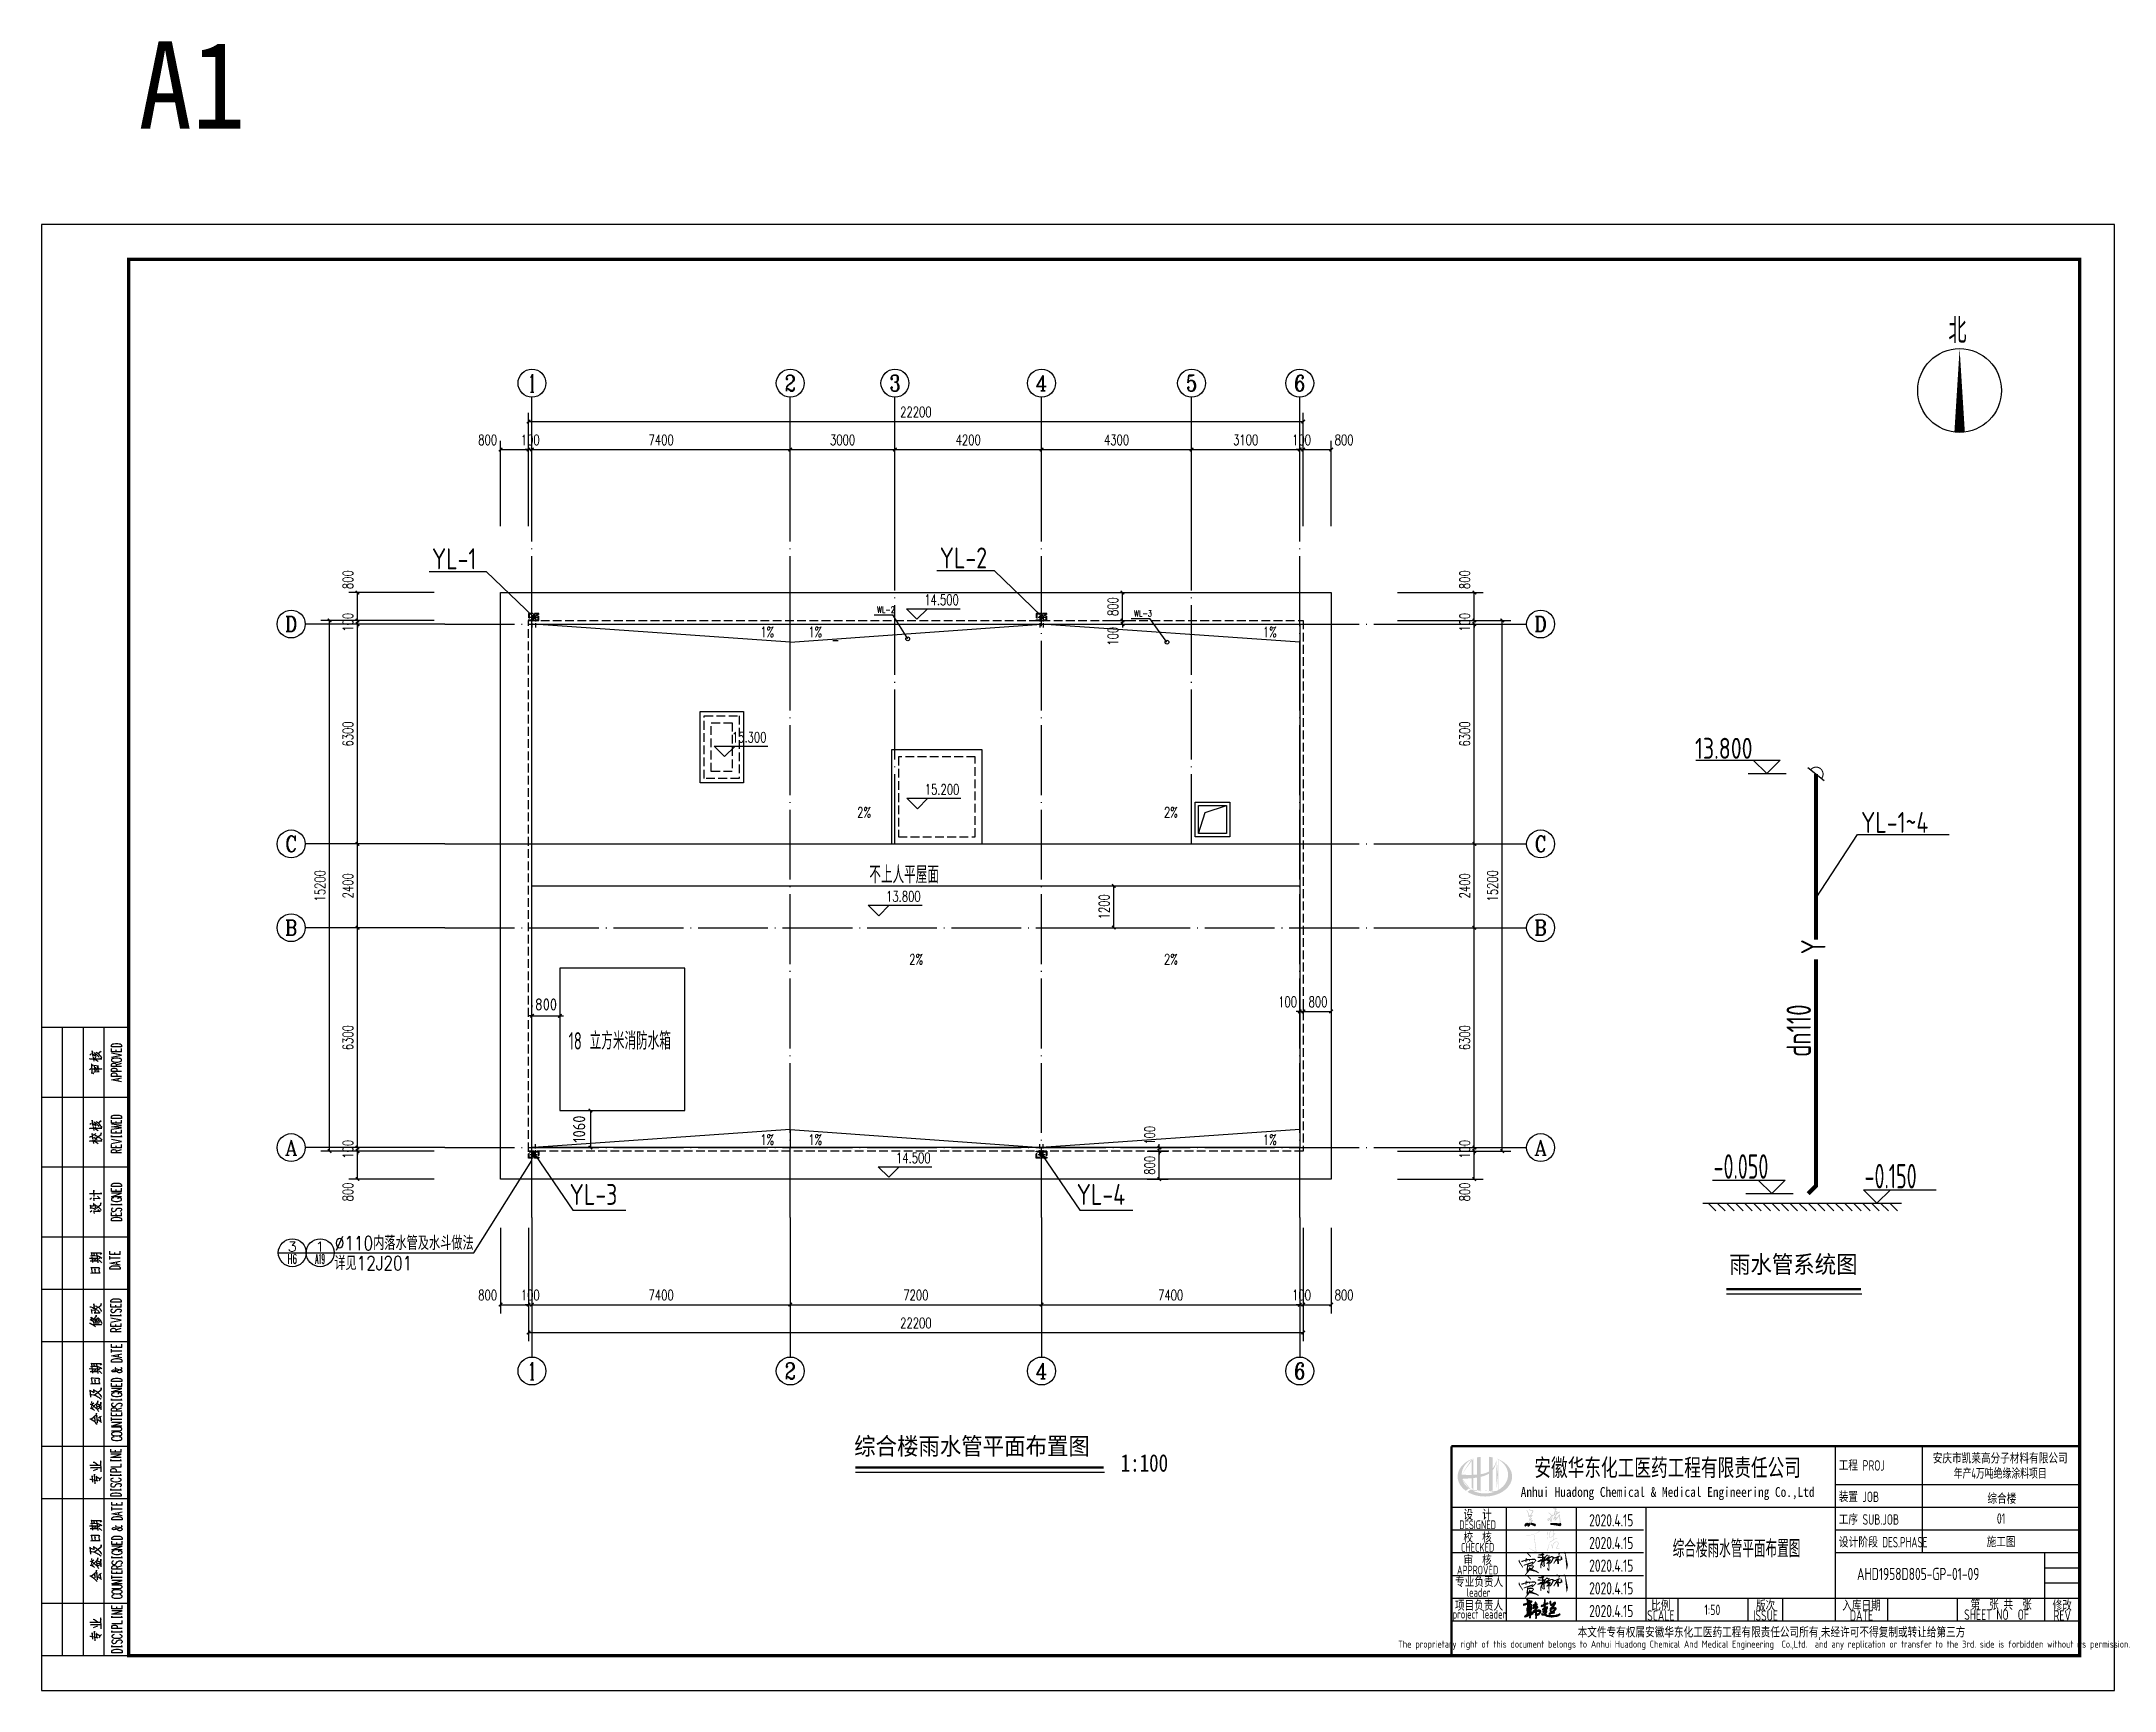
# Model space of a CAD drawing. Extents: x 6128144 to 12201635, y -1670122 to -706096.
# Drawn here: x 6633458 to 6692858, y -753340 to -706096 of the extents above; entities that cross this region are included whole.
import ezdxf
from ezdxf.enums import TextEntityAlignment as Align

# ---------------------------------------------------------------- set-up
doc = ezdxf.new("R2010")
doc.units = 0
doc.header["$LTSCALE"] = 1000
doc.header["$MEASUREMENT"] = 0
for name, pattern in [('CONTINOUS', [0]), ('DASH', [0.35, 0.25, -0.1]), ('DASH_50', [0.175, 0.125, -0.05]), ('DOTE', [2.42, 2, -0.2, 0.02, -0.2])]:
    doc.linetypes.add(name, pattern=pattern)
doc.layers.get('0').update_dxf_attribs({"linetype": 'CONTINUOUS'})
doc.layers.get('Defpoints').update_dxf_attribs({"linetype": 'CONTINUOUS'})
doc.layers.add('_0', color=7, linetype='CONTINUOUS', lineweight=25)
for name, color, linetype in [('AXIS', 3, 'CONTINUOUS'), ('AXIS_TEXT', 7, 'CONTINUOUS'), ('DIM_ELEV', 3, 'CONTINUOUS'), ('DIM_SYMB', 3, 'CONTINUOUS'), ('DOTE', 252, 'CONTINUOUS'), ('LAYER1', 143, 'CONTINUOUS'), ('PUB_DIM', 3, 'CONTINUOUS'), ('PUB_TEXT', 7, 'CONTINUOUS'), ('PUB_TITLE', 4, 'CONTINUOUS'), ('STAIR', 5, 'CONTINUOUS'), ('TEXT_给水', 7, 'CONTINUOUS'), ('TWT_ELEV', 3, 'CONTINUOUS'), ('TWT_LEAD', 3, 'CONTINUOUS'), ('图名', 15, 'CONTINUOUS'), ('尺寸标注', 74, 'CONTINUOUS')]:
    doc.layers.add(name, color=color, linetype=linetype)
doc.styles.add('_HZTXT', font='txt.shx', dxfattribs={"width": 0.8, "bigfont": 'HZTXT.shx'})
doc.styles.add('_TCH_AXIS', font='COMPLEX', dxfattribs={"bigfont": 'GBCBIG'})
doc.styles.add('_TCH_DIM', font='SIMPLEX', dxfattribs={"bigfont": 'GBCBIG'})
doc.styles.add('_TCH_DIM_T3', font='SIMPLEX', dxfattribs={"width": 0.705882, "bigfont": 'GBCBIG'})
doc.styles.add('AHD', font='sceie.shx', dxfattribs={"width": 0.7, "bigfont": 'sceic.shx'})
doc.styles.add('COMP', font='COMPLEX', dxfattribs={"bigfont": 'hztxt'})
doc.styles.add('COMPLEX', font='COMPLEX')
doc.styles.add('sceie', font='sceie.shx', dxfattribs={"bigfont": 'sceic.shx'})
doc.styles.add('schuco', font='sceie.shx', dxfattribs={"width": 0.7, "bigfont": 'sceic.shx'})
doc.styles.get("Standard").update_dxf_attribs({"font": 'GBENOR', "bigfont": 'GBCBIG'})
doc.styles.add('X02W-L0100$0$_TWT_SERIAL', font='SIMPLEX', dxfattribs={"width": 0.8, "height": 3.5, "bigfont": 'HZTXT'})
doc.styles.add('宋体', font='', dxfattribs={"width": 0.7})
doc.styles.add('样式 1', font='sceie.shx', dxfattribs={"width": 0.7, "bigfont": 'sceic.shx'})
doc.styles.get('宋体').set_extended_font_data('SimSun')
doc.dimstyles.new('_TCH_ARCH&&100', dxfattribs={"dimtxt": 297.5, "dimasz": 100, "dimexe": 250, "dimexo": 300, "dimgap": 126.25, "dimtad": 1, "dimdec": 0, "dimzin": 0, "dimdsep": 46, "dimtxsty": '_TCH_DIM_T3', "dimblk": 'ARCHTICK', "dimcen": 0.09, "dimclrt": 7, "dimazin": 2, "dimtfac": 1, "dimtdec": 0, "dimtix": 1, "dimtmove": 2, "dimatfit": 3, "dimfxl": 0, "dimtolj": 1, "dimtzin": 0, "dimarcsym": 0})
doc.dimstyles.get("Standard").update_dxf_attribs({"dimscale": 100, "dimtxt": 3.5, "dimasz": 1, "dimexe": 2.5, "dimexo": 3, "dimgap": 1.5, "dimtad": 1, "dimdec": 0, "dimzin": 0, "dimdsep": 46, "dimtxsty": 'Standard', "dimblk": 'ARCHTICK', "dimcen": 0.09, "dimadec": 0, "dimazin": 0, "dimtfac": 1, "dimtdec": 0, "dimtix": 1, "dimtmove": 2, "dimatfit": 3, "dimfxl": 0, "dimtolj": 1, "dimtzin": 0, "dimarcsym": 0})

msp = doc.modelspace()

# ---------------------------------------------------------------- texts
for s, height, style, width, p in [('不上人平屋面', 500, 'schuco', 0.7, (6657178.8, -730215.7)), ('工程 PROJ', 300, 'sceie', 0.8, (6684954.5, -747039.6)), ('装置 JOB', 300, 'sceie', 0.8, (6684954.5, -747939.6)), ('工序 SUB.JOB', 300, 'sceie', 0.8, (6684954.5, -748589.6)), ('设计阶段 DES.PHASE', 300, 'sceie', 0.75, (6684954.5, -749239.6))]:
    msp.add_text(s, height=height, dxfattribs=dict(style=style, width=width)).set_placement(p)
at = {"color": 0, "style": 'schuco', "width": 0.7}
for s, p in [('18', (6648564.7, -734977.8)), ('立方米消防水箱', (6649164.7, -734977.8))]:
    msp.add_text(s, height=500, dxfattribs=at).set_placement(p)
for s, height, style, width, p in [('安徽华东化工医药工程有限责任公司', 500, '宋体', 0.7, (6680052.5, -746939.6)), ('安庆市凯莱高分子材料有限公司', 300, 'sceie', 0.8, (6689581.3, -746669.4)), ('年产4万吨绝缘涂料项目', 300, 'sceie', 0.65, (6689581.3, -747104.4)), ('Anhui Huadong Chemical & Medical Engineering Co.,Ltd', 280, '宋体', 0.85, (6680052.5, -747689.6)), ('综合楼', 300, 'sceie', 0.8, (6689629.1, -747825.6)), ('设  计', 300, 'AHD', 0.8, (6674607.6, -748289.6)), ('设  计', 300, 'AHD', 0.8, (6674607.6, -748289.6)), ('01', 300, 'sceie', 0.8, (6689607.6, -748414.6)), ('DESIGNED', 250, 'AHD', 0.8, (6674607.6, -748589.6)), ('DESIGNED', 250, 'AHD', 0.8, (6674607.6, -748589.6)), ('校  核', 300, 'AHD', 0.8, (6674607.6, -748939.6)), ('校  核', 300, 'AHD', 0.8, (6674607.6, -748939.6)), ('综合楼雨水管平面布置图', 500, 'AHD', 0.7, (6682026.5, -749249.5)), ('施工图', 300, 'sceie', 0.8, (6689607.6, -749064.6)), ('CHECKED', 250, 'AHD', 0.8, (6674607.6, -749239.6)), ('CHECKED', 250, 'AHD', 0.8, (6674607.6, -749239.6)), ('审  核', 300, 'AHD', 0.8, (6674607.6, -749589.6)), ('审  核', 300, 'AHD', 0.8, (6674607.6, -749589.6)), ('APPROVED', 250, 'AHD', 0.8, (6674607.6, -749889.6)), ('APPROVED', 250, 'AHD', 0.8, (6674607.6, -749889.6)), ('专业负责人', 300, 'AHD', 0.8, (6674650.6, -750209.6)), ('项目负责人', 300, 'AHD', 0.8, (6674647.6, -750889.6)), ('leader', 250, 'AHD', 0.8, (6674637.6, -750529.6)), ('比例', 300, 'sceie', 0.8, (6679857.6, -750889.6)), ('版次', 300, 'sceie', 0.8, (6682857.6, -750889.6)), ('入库日期', 300, 'sceie', 0.8, (6685607.6, -750889.6)), ('第  张 共  张', 300, 'sceie', 0.8, (6689607.6, -750864.6)), ('修改', 300, 'sceie', 0.8, (6691357.6, -750889.6)), ('project leader', 250, 'AHD', 0.8, (6674657.6, -751189.6)), ('SCALE', 300, 'sceie', 0.8, (6679857.6, -751189.6)), ('1:50', 300, 'sceie', 0.8, (6681333.5, -751026.5)), ('ISSUE', 300, 'sceie', 0.8, (6682857.6, -751189.6)), ('DATE', 300, 'sceie', 0.8, (6685607.6, -751189.6)), ('SHEET NO  OF  ', 300, 'sceie', 0.8, (6689607.6, -751164.6)), ('REV', 300, 'sceie', 0.8, (6691357.6, -751189.6)), ('The proprietary right of this document belongs to Anhui Huadong Chemical And Medical Engineering  Co.,Ltd.  and any replication or transfer to the 3rd. side is forbidden without its permission. ', 200, 'AHD', 0.8, (6682871.3, -752039.6)), ('本文件专有权属安徽华东化工医药工程有限责任公司所有,未经许可不得复制或转让给第三方', 300, 'sceie', 0.8, (6683028.7, -751688.5))]:
    msp.add_text(s, height=height, dxfattribs=dict(style=style, width=width)).set_placement(p, align=Align.MIDDLE)
at = {"style": 'sceie', "width": 0.8}
for p in [(6678437, -748461), (6678437, -748461), (6678437, -749111), (6678437, -749111), (6678437, -749761), (6678437, -749761), (6678437, -750411), (6678437, -750411), (6678437, -751061), (6678437, -751061)]:
    msp.add_attdef('2020.4.15', text='200320-02-040', height=350, dxfattribs=at).set_placement(p, align=Align.MIDDLE)
at = {"layer": 'PUB_DIM', "style": '_HZTXT', "width": 0.8}
for s, p in [('%%C110内落水管及水斗做法', (6641864.5, -740719.5)), ('详见12J201', (6641849.7, -741294))]:
    msp.add_text(s, height=400, dxfattribs=at).set_placement(p)
at = {"layer": 'PUB_TEXT', "style": '_TCH_DIM'}
msp.add_text('北', height=723.4, dxfattribs=at).set_placement((6688097.3, -714741.2))
at = {"layer": 'PUB_TEXT', "color": 0, "style": '_TCH_DIM', "width": 0.705882}
for s, p in [('14.500', (6658753.2, -722240.3)), ('15.300', (6653241.2, -726177.9)), ('15.200', (6658768, -727672.7)), ('2%', (6656830.2, -728331.2)), ('2%', (6665622.6, -728331.2)), ('13.800', (6657659, -730737.8)), ('2%', (6658322.6, -732536.9)), ('2%', (6665622.6, -732536.9)), ('14.500', (6657944.2, -738229.3))]:
    msp.add_text(s, height=297.5, dxfattribs=at).set_placement(p)
at = {"layer": 'PUB_TEXT', "style": '_TCH_DIM', "width": 0.705882}
for p in [(6654054.8, -723163.7), (6655430.3, -723163.7), (6668454.8, -723163.7), (6654054.8, -737704.4), (6655430.3, -737704.4), (6668454.8, -737704.4)]:
    msp.add_text('1%', height=297.5, dxfattribs=at).set_placement(p)
at = {"layer": 'TEXT_给水', "color": 4, "linetype": 'Continuous', "style": 'sceie', "width": 0.890219}
for s, p in [('YL-1', (6644644.8, -721217.4)), ('YL-2', (6659194.8, -721191.2)), ('13.800', (6680836.2, -726646.2)), ('YL-1~4', (6685594.1, -728768.9)), ('YL-3', (6648591.3, -739427.1)), ('YL-4', (6663119.3, -739427.1))]:
    msp.add_text(s, height=600, dxfattribs=at).set_placement(p)
at = {"layer": 'TEXT_给水', "color": 4, "linetype": 'Continuous', "style": 'sceie', "width": 0.8}
for s, p in [('Y', (6684576.1, -732246)), ('dn110', (6684158.6, -735183.7))]:
    msp.add_text(s, height=700, rotation=90, dxfattribs=at).set_placement(p)
at = {"layer": 'TEXT_给水', "color": 4, "style": 'sceie', "width": 0.8}
msp.add_text('AHD1958D805-GP-01-09', height=350, dxfattribs=at).set_placement((6685478.6, -750175.1))
at = {"layer": 'TWT_ELEV', "color": 0, "style": '样式 1', "width": 0.7}
for s, p in [('-0.050', (6681369.8, -738677.4)), ('-0.150', (6685695.4, -738953.9))]:
    msp.add_text(s, height=700, dxfattribs=at).set_placement(p)
at = {"layer": 'TWT_LEAD', "color": 7, "style": 'X02W-L0100$0$_TWT_SERIAL', "width": 0.64}
for s, p in [('WL-2', (6657399.2, -722461.3)), ('WL-3', (6664765.2, -722568.2))]:
    msp.add_text(s, height=175, dxfattribs=at).set_placement(p)
at = {"layer": '图名', "style": '宋体', "width": 0.9}
msp.add_text('  A1', height=2500, dxfattribs=at).set_placement((6633176.6, -708595.6))
at = {"layer": '图名', "color": 7, "style": '宋体', "width": 0.9}
msp.add_text('雨水管系统图', height=500, dxfattribs=at).set_placement((6683654, -741118.8), align=Align.MIDDLE)
at = {"layer": '图名', "color": 7, "style": '宋体'}
for s, width, p in [('综合楼雨水管平面布置图', 0.9, (6656744.4, -746588.2)), ('1:100', 0.8, (6664378.7, -747069.1))]:
    msp.add_text(s, height=500, dxfattribs=dict(at, width=width)).set_placement(p)

# ---------------------------------------------------------------- blocks, each defined once
blk = doc.blocks.new('A$C05153518')
at = {"layer": 'LAYER1'}
h = blk.add_hatch(color=256, dxfattribs=at)
edge = h.paths.add_edge_path()
edge.add_ellipse((200, 200), major_axis=(77.8, 77.8), ratio=1, start_angle=315, end_angle=405, ccw=False)
edge.add_line((310, 200), (300, 200))
edge.add_ellipse((200, 200), major_axis=(-70.7, 70.7), ratio=1, start_angle=225, end_angle=315)
edge.add_line((200, 300), (200, 310))
edge = h.paths.add_edge_path()
edge.add_line((200, 310), (200, 300))
edge.add_ellipse((200, 200), major_axis=(70.7, 70.7), ratio=1, start_angle=45, end_angle=135)
edge.add_line((100, 200), (90, 200))
edge.add_ellipse((200, 200), major_axis=(-77.8, 77.8), ratio=1, start_angle=-45, end_angle=45, ccw=False)
edge = h.paths.add_edge_path()
edge.add_line((90, 200), (100, 200))
edge.add_ellipse((200, 200), major_axis=(-70.7, 70.7), ratio=1, start_angle=45, end_angle=135)
edge.add_line((200, 100), (200, 90))
edge.add_ellipse((200, 200), major_axis=(77.8, 77.8), ratio=1, start_angle=135, end_angle=225, ccw=False)
edge = h.paths.add_edge_path()
edge.add_line((300, 200), (310, 200))
edge.add_ellipse((200, 200), major_axis=(-77.8, 77.8), ratio=1, start_angle=135, end_angle=225, ccw=False)
edge.add_line((200, 90), (200, 100))
edge.add_ellipse((200, 200), major_axis=(70.7, 70.7), ratio=1, start_angle=225, end_angle=315)
h = blk.add_hatch(color=256, dxfattribs=at)
edge = h.paths.add_edge_path()
edge.add_ellipse((200, 200), major_axis=(77.8, 77.8), ratio=1, start_angle=315, end_angle=405, ccw=False)
edge.add_line((310, 200), (300, 200))
edge.add_ellipse((200, 200), major_axis=(-70.7, 70.7), ratio=1, start_angle=225, end_angle=315)
edge.add_line((200, 300), (200, 310))
edge = h.paths.add_edge_path()
edge.add_line((200, 310), (200, 300))
edge.add_ellipse((200, 200), major_axis=(70.7, 70.7), ratio=1, start_angle=45, end_angle=135)
edge.add_line((100, 200), (90, 200))
edge.add_ellipse((200, 200), major_axis=(-77.8, 77.8), ratio=1, start_angle=-45, end_angle=45, ccw=False)
edge = h.paths.add_edge_path()
edge.add_line((90, 200), (100, 200))
edge.add_ellipse((200, 200), major_axis=(-70.7, 70.7), ratio=1, start_angle=45, end_angle=135)
edge.add_line((200, 100), (200, 90))
edge.add_ellipse((200, 200), major_axis=(77.8, 77.8), ratio=1, start_angle=135, end_angle=225, ccw=False)
edge = h.paths.add_edge_path()
edge.add_line((300, 200), (310, 200))
edge.add_ellipse((200, 200), major_axis=(-77.8, 77.8), ratio=1, start_angle=135, end_angle=225, ccw=False)
edge.add_line((200, 90), (200, 100))
edge.add_ellipse((200, 200), major_axis=(70.7, 70.7), ratio=1, start_angle=225, end_angle=315)
at = {"layer": 'DOTE'}
for p, q in [((400, 200), (0, 200)), ((200, 400), (200, 0)), ((200, 400), (200, 0)), ((200, 400), (200, 0))]:
    blk.add_line(p, q, dxfattribs=at)
at = {"layer": 'LAYER1'}
for radius in [110, 110, 100, 100]:
    blk.add_circle((200, 200), radius, dxfattribs=at)
blk = doc.blocks.new('A$C395401BF')
at = {"layer": 'LAYER1', "xscale": -0.5, "yscale": 0.5, "zscale": 0.5, "rotation": 180}
blk.add_blockref('A$C05153518', (0, 200), dxfattribs=at)
blk = doc.blocks.new('34343434')
at = {"layer": 'DOTE'}
blk.add_line((57410, 27919), (57410, 28119), dxfattribs=at)
at = {"layer": 'LAYER1', "linetype": 'DASH_50'}
for p, q in [((57410, 28069), (57070, 28069)), ((57410, 27969), (57070, 27969)), ((57436, 28062), (57490, 28149))]:
    blk.add_line(p, q, dxfattribs=at)
for points in [[(57310, 27869), (57310, 28169), (57510, 28169), (57510, 27869)], [(57330, 27889), (57330, 28149), (57490, 28149), (57490, 27889)]]:
    blk.add_lwpolyline(points, close=True, dxfattribs=at)
at = {"layer": 'LAYER1', "linetype": 'CONTINOUS'}
blk.add_circle((57410, 28019), 50, dxfattribs=at)
at = {"rotation": 270}
blk.add_blockref('A$C395401BF', (57310, 28119), dxfattribs=at)
blk = doc.blocks.new('A$C04D97144')
for p, q in [((6, 0), (6, 180)), ((12, 0), (12, 180)), ((18, 0), (18, 180)), ((0, 160), (25, 160)), ((0, 140), (25, 140)), ((0, 120), (25, 120)), ((0, 105), (25, 105)), ((0, 90), (25, 90)), ((0, 60), (25, 60)), ((0, 45), (25, 45)), ((0, 15), (25, 15))]:
    blk.add_line(p, q)
blk.add_lwpolyline([(0, 180), (0, 0), (25, 0), (25, 180)], close=True)
for points in [[(13.86, 172.15), (14.14, 172.35), (14.27, 172.38), (14.34, 172.35)], [(14.77, 171.68), (14.55, 173.26), (14.52, 173.14), (14.6, 172.92)], [(14.74, 172.24), (14.91, 172.21), (15.58, 171.72), (15.62, 171.68), (15.41, 172.54)], [(15.05, 172.71), (15.19, 172.68), (15.62, 172.35), (15.65, 172.32), (15.93, 172.07), (16.21, 171.79), (16.46, 171.47)], [(15.62, 172.92), (15.82, 172.82), (16.28, 172.49), (16.56, 172.15), (16.86, 171.79), (17.09, 171.47), (17.27, 171.22)], [(16.39, 172.38), (16.86, 172.95), (17.09, 173.06), (16.81, 172.89)], [(22.97, 174.41), (20.03, 174.41), (20.03, 174.9), (20.17, 175.1), (20.47, 175.24), (20.72, 175.32), (21.18, 175.38), (21.87, 175.38), (22.28, 175.32), (22.58, 175.24), (22.83, 175.1), (22.97, 174.9), (22.97, 174.41), (22.97, 174.41)], [(22.97, 173), (20.03, 173), (20.03, 173.91)], [(20.03, 171.46), (22.97, 172.02), (20.03, 172.59)], [(21.43, 173), (21.43, 173.56)], [(22.97, 173), (22.97, 173.91)], [(13.78, 167.95), (14.06, 168.13), (14.27, 168.19)], [(13.81, 170.94), (13.95, 171.05), (13.92, 171.02), (17.27, 171.02), (17, 170.98), (16.72, 171.02)], [(14.27, 166.93), (14.52, 166.93), (14.71, 166.88), (14.91, 166.82), (15.05, 166.76)], [(14.56, 166.93), (14.41, 169.49), (14.31, 169.43), (14.77, 169.08)], [(14.66, 168.06), (14.71, 168.13), (17.28, 168.09), (17.03, 168.05), (16.72, 168.09)], [(14.8, 171.44), (14.97, 170.34)], [(16.18, 168.75), (16.32, 168.86), (14.97, 169.04), (15.08, 169.08), (15.27, 167.31)], [(14.99, 171.05), (15.44, 170.8), (15.79, 170.59), (16.04, 170.42), (16.29, 170.2)], [(15.02, 167.18), (15.27, 167.25), (16.53, 167.36), (16.29, 167.32), (16.18, 168.75), (16.15, 168.58), (16.21, 168.27)], [(15.19, 171.05), (15.54, 171.41)], [(15.73, 167.59), (15.62, 168.61)], [(20.03, 170.48), (20.17, 170.34), (20.47, 170.2), (20.72, 170.14), (21.18, 170.06), (21.87, 170.06), (22.28, 170.14), (22.58, 170.2), (22.83, 170.34), (22.97, 170.48), (22.97, 170.77), (22.83, 170.91), (22.58, 171.05), (22.28, 171.11), (21.87, 171.19), (21.18, 171.19), (20.72, 171.11), (20.47, 171.05), (20.17, 170.91), (20.03, 170.77), (20.03, 170.48), (20.03, 170.48)], [(22.97, 168.74), (20.03, 168.74), (20.03, 169.37), (20.17, 169.57), (20.33, 169.65), (20.58, 169.71), (20.88, 169.71), (21.18, 169.65), (21.27, 169.57), (21.43, 169.37), (21.43, 168.74)], [(22.97, 167.34), (20.03, 167.34), (20.03, 167.97), (20.17, 168.17), (20.33, 168.24), (20.58, 168.31), (21.02, 168.31), (21.27, 168.24), (21.43, 168.17), (21.57, 167.97), (21.57, 167.34)], [(22.97, 165.93), (20.03, 165.93), (20.03, 166.57), (20.17, 166.77), (20.33, 166.84), (20.58, 166.92), (21.02, 166.92), (21.27, 166.84), (21.43, 166.77), (21.57, 166.57), (21.57, 165.93)], [(21.43, 169.23), (22.97, 169.71)], [(22.97, 164.39), (20.03, 164.95), (22.97, 165.52)], [(21.98, 164.61), (21.98, 165.3)], [(22.97, 153.91), (20.03, 153.91), (20.03, 154.4), (20.17, 154.6), (20.47, 154.74), (20.72, 154.82), (21.18, 154.88), (21.87, 154.88), (22.28, 154.82), (22.58, 154.74), (22.83, 154.6), (22.97, 154.4), (22.97, 153.91), (22.97, 153.91)], [(13.81, 151.05), (13.95, 151.16), (13.92, 151.13), (17.27, 151.13), (17, 151.1), (16.72, 151.13)], [(13.81, 148.52), (14.06, 148.69), (14.23, 148.76), (14.41, 148.76)], [(13.86, 152.26), (14.14, 152.46), (14.27, 152.49), (14.34, 152.46)], [(14.71, 148.1), (14.52, 149.54), (14.49, 149.43), (14.55, 149.29)], [(14.77, 151.79), (14.55, 153.37), (14.52, 153.26), (14.6, 153.03)], [(14.74, 152.35), (14.91, 152.32), (15.58, 151.84), (15.62, 151.79), (15.41, 152.67)], [(14.8, 151.55), (14.97, 150.45)], [(14.91, 149.01), (15.22, 149.35), (15.36, 149.43), (15.54, 149.54)], [(14.99, 151.16), (15.44, 150.91), (15.79, 150.7), (16.04, 150.53), (16.29, 150.31)], [(15.05, 152.82), (15.19, 152.81), (15.62, 152.46), (15.65, 152.43), (15.93, 152.18), (16.21, 151.9), (16.46, 151.58)], [(15.19, 151.16), (15.54, 151.52)], [(15.33, 148.98), (15.57, 149.01), (15.96, 148.83), (16.28, 148.66), (16.53, 148.47), (16.72, 148.3), (16.92, 148.13), (17.09, 147.92), (17.27, 147.67)], [(15.62, 153.03), (15.82, 152.95), (16.28, 152.6), (16.56, 152.26), (16.86, 151.9), (17.09, 151.58), (17.27, 151.33)], [(15.73, 148.21), (15.79, 148.3), (17.09, 149.29), (17.12, 149.82), (17.03, 149.32), (16.92, 149.18)], [(16.39, 152.49), (16.86, 153.06), (17.09, 153.17), (16.81, 153)], [(22.97, 152.51), (20.03, 152.51), (20.03, 153.42)], [(20.03, 150.83), (22.97, 151.18), (20.03, 151.52), (22.97, 151.88), (20.03, 152.23)], [(22.97, 149.7), (20.03, 149.7), (20.03, 150.61)], [(20.03, 148.52), (20.03, 148.98), (20.03, 148.71), (22.89, 148.71), (22.89, 148.52), (22.89, 148.98)], [(21.43, 152.51), (21.43, 153.06)], [(21.43, 149.7), (21.43, 150.26)], [(22.97, 152.51), (22.97, 153.42)], [(22.97, 149.7), (22.97, 150.61)], [(13.81, 147.36), (13.98, 147.5), (13.92, 147.45), (17.27, 147.45), (17.06, 147.39), (16.78, 147.45)], [(14.74, 147.84), (14.94, 146.76)], [(14.91, 148.47), (15.13, 148.44), (15.54, 148.16), (15.82, 147.95), (15.93, 147.84)], [(14.94, 147.45), (15.33, 147.28), (15.68, 147.08), (15.99, 146.89), (16.28, 146.65)], [(15.08, 147.47), (15.44, 147.88)], [(20.03, 146.76), (22.97, 147.33), (20.03, 147.89)], [(22.97, 145.5), (20.03, 145.5), (20.03, 146.42)], [(22.97, 144.03), (20.03, 144.03), (20.03, 144.67), (20.17, 144.88), (20.33, 144.94), (20.58, 145.02), (20.88, 145.02), (21.18, 144.94), (21.27, 144.88), (21.43, 144.67), (21.43, 144.03)], [(21.43, 145.5), (21.43, 146.07)], [(21.43, 144.53), (22.97, 145.02)], [(22.97, 145.5), (22.97, 146.42)], [(13.78, 132.37), (13.98, 132.39), (17.28, 132.39), (17.06, 132.37), (16.78, 132.39)], [(13.86, 130.75), (14.14, 130.97), (14.28, 131.08), (14.45, 131.15)], [(15.13, 131.49), (14.99, 133.33), (14.97, 133.22), (15.02, 132.98)], [(15.13, 130.33), (15.02, 131.11), (14.97, 131.07), (16.72, 131), (16.84, 130.89), (16.04, 131.66)], [(22.97, 134.41), (20.03, 134.41), (20.03, 134.9), (20.17, 135.1), (20.47, 135.25), (20.72, 135.31), (21.18, 135.39), (21.87, 135.39), (22.28, 135.31), (22.58, 135.25), (22.83, 135.1), (22.97, 134.9), (22.97, 134.41), (22.97, 134.41)], [(22.97, 133), (20.03, 133), (20.03, 133.91)], [(22.97, 131.46), (20.03, 131.46), (22.97, 132.45), (20.03, 132.45)], [(20.72, 131.19), (20.47, 131.11), (20.17, 130.97), (20.03, 130.83), (20.03, 130.55), (20.17, 130.42), (20.47, 130.28), (20.72, 130.2), (21.18, 130.14), (21.87, 130.14), (22.28, 130.2), (22.58, 130.28), (22.83, 130.42), (22.97, 130.55), (22.97, 130.83), (22.83, 130.97), (22.58, 131.11), (22.28, 131.19), (21.87, 131.19), (21.87, 130.83)], [(21.43, 133), (21.43, 133.56)], [(22.97, 133), (22.97, 133.91)], [(13.92, 128.22), (14.17, 128.26), (14.45, 128.26), (14.71, 128.19), (14.97, 128.11), (15.13, 128), (15.27, 127.89), (15.41, 127.75)], [(13.98, 127.12), (14.38, 127.45), (14.55, 127.52)], [(14.14, 128.29), (14.09, 129.06), (14, 128.99), (14.23, 128.9), (14.42, 128.9), (14.6, 128.9), (14.8, 128.9), (14.88, 128.93), (14.97, 128.99), (14.99, 129.1), (15.02, 129.24), (15.02, 129.45), (14.99, 129.56), (14.94, 129.64)], [(15.16, 126.7), (15.05, 127.45), (14.94, 127.34), (15.16, 127.31), (16.67, 127.3), (16.78, 127.16), (16.18, 127.75)], [(15.51, 128.11), (15.36, 129.21), (15.27, 129.13), (15.51, 129.02), (15.79, 128.88), (16.01, 128.74), (16.21, 128.6), (16.46, 128.37), (16.7, 128.11), (16.89, 127.86), (17.03, 127.66), (17.12, 127.49)], [(15.76, 128.08), (15.76, 128.15), (17, 129.2), (17.03, 129.73), (16.95, 129.2), (16.84, 129.06)], [(20.03, 129.02), (20.03, 129.48), (20.03, 129.21), (22.89, 129.21), (22.89, 129.02), (22.89, 129.48)], [(20.47, 128.24), (20.17, 128.1), (20.03, 127.89), (20.03, 127.61), (20.17, 127.41), (20.47, 127.27), (20.72, 127.27), (21.02, 127.33), (21.18, 127.41), (21.27, 127.55), (21.57, 127.97), (21.73, 128.1), (21.87, 128.18), (22.12, 128.24), (22.58, 128.24), (22.83, 128.1), (22.97, 127.89), (22.97, 127.61), (22.83, 127.41), (22.58, 127.27)], [(22.97, 126.01), (20.03, 126.01), (20.03, 126.92)], [(22.97, 124.61), (20.03, 124.61), (20.03, 125.1), (20.17, 125.3), (20.47, 125.44), (20.72, 125.52), (21.18, 125.58), (21.87, 125.58), (22.28, 125.52), (22.58, 125.44), (22.83, 125.3), (22.97, 125.1), (22.97, 124.61), (22.97, 124.61)], [(21.43, 126.01), (21.43, 126.56)], [(22.97, 126.01), (22.97, 126.92)], [(13.75, 113.87), (13.92, 113.91), (16.13, 113.83)], [(13.92, 113.06), (14.09, 113.13), (16.21, 113.13)], [(14.14, 114.51), (14.45, 114.6), (15.08, 114.6), (15.76, 114.57), (16.18, 114.51), (16.64, 114.37), (16.92, 114.2), (17.34, 113.88)], [(14.49, 114.6), (14.34, 115.45), (14.27, 115.36), (15.13, 115.36), (15.19, 115.36), (16.46, 115.39), (16.95, 115.36), (17.23, 115.33), (17.31, 115.31), (16.95, 114.89), (17.2, 115.28)], [(14.69, 112.61), (14.52, 114.29)], [(15.16, 113.16), (15.08, 113.66)], [(15.19, 114.62), (15.11, 115.11)], [(15.65, 113.17), (15.57, 113.63)], [(15.93, 114.57), (15.93, 114.62), (15.85, 115.07)], [(16.29, 112.53), (16.07, 114.29), (16.04, 114.2), (16.13, 114.09)], [(16.39, 113.63), (16.72, 113.94), (16.86, 113.94), (16.61, 113.83)], [(16.46, 113.17), (16.61, 113.16), (16.89, 112.92), (17.09, 112.72), (17.23, 112.53)], [(22.54, 114.92), (19.59, 114.92), (19.59, 115.83)], [(19.59, 113.44), (19.59, 114.43)], [(19.59, 113.94), (22.54, 113.94)], [(22.54, 111.9), (19.59, 112.47), (22.54, 113.03)], [(21, 114.92), (21, 115.48)], [(22.54, 114.92), (22.54, 115.83)], [(14.17, 109.58), (14.45, 109.64), (15.08, 109.67), (15.73, 109.69), (15.82, 109.69), (16.28, 109.69), (16.86, 109.69), (16.67, 109.69), (16.5, 110.8), (16.7, 111.02), (16.43, 111.08), (16.1, 111.08), (15.44, 111.12), (14.77, 111.13), (14.2, 111.13), (14.28, 111.16), (14.49, 109.67)], [(15.51, 109.69), (15.33, 110.8), (15.3, 110.69), (15.41, 110.42)], [(22.54, 110.72), (19.59, 110.72), (19.59, 111.21), (19.75, 111.41), (20.05, 111.56), (20.3, 111.63), (20.75, 111.7), (21.44, 111.7), (21.85, 111.63), (22.15, 111.56), (22.4, 111.41), (22.54, 111.21), (22.54, 110.72), (22.54, 110.72)], [(21.55, 112.12), (21.55, 112.81)], [(22.86, 101.27), (19.92, 101.27), (19.92, 101.75), (20.06, 101.97), (20.36, 102.11), (20.61, 102.18), (21.07, 102.24), (21.76, 102.24), (22.17, 102.18), (22.47, 102.11), (22.72, 101.97), (22.86, 101.75), (22.86, 101.27), (22.86, 101.27)], [(13.78, 95.27), (13.95, 95.23), (14.41, 94.98), (14.45, 94.98), (14.8, 94.75), (15.08, 94.56), (15.3, 94.35), (15.51, 94.18)], [(13.84, 99.93), (14.17, 99.88), (14.63, 99.71), (15.11, 99.49), (15.41, 99.32), (15.65, 99.21), (15.85, 99.08)], [(13.84, 96.29), (14.27, 96.08), (14.6, 95.91), (14.85, 95.72), (14.91, 95.69), (15.11, 95.55)], [(14.38, 96.02), (14.41, 96.14), (14.28, 96.99), (14.23, 96.93), (14.63, 96.65), (14.97, 96.4), (15.19, 96.16), (15.4, 95.91), (15.58, 95.66), (15.71, 95.49)], [(14.49, 98.06), (14.34, 99.21), (14.27, 99.08), (15.25, 98.94), (15.25, 99.08), (15.36, 98.23), (15.11, 98.19), (15.41, 98.23), (16.7, 98.2)], [(14.66, 95.91), (14.69, 96.02), (15.71, 97.13), (15.68, 97.5), (15.68, 97.13), (15.57, 96.99)], [(14.83, 95.3), (16.46, 95.3), (16.28, 95.27), (16.13, 95.3)], [(15.16, 99.49), (14.99, 100.76), (14.97, 100.62), (15.02, 100.39)], [(15.11, 100.2), (15.27, 100.2), (15.73, 100.07), (15.99, 99.96), (16.21, 99.85), (16.42, 99.71), (16.61, 99.54), (16.81, 99.35), (16.95, 99.11), (17.09, 98.89), (17.14, 98.72), (17.2, 98.55)], [(15.41, 96.4), (15.51, 96.36), (15.54, 96.33), (15.76, 96.05), (15.96, 95.83), (16.1, 95.63)], [(15.54, 99.35), (15.57, 99.43), (17.09, 100.31), (17.12, 100.84), (17.03, 100.34), (16.86, 100.2)], [(15.76, 96.62), (15.87, 96.57), (15.93, 96.54), (16.21, 96.22), (16.24, 96.16), (16.39, 96), (16.53, 95.77), (16.67, 95.55)], [(16.81, 98.12), (16.04, 99)], [(16.1, 96.88), (16.29, 96.79), (16.57, 96.47), (16.81, 96.19), (16.95, 95.91), (17.12, 95.63), (17.23, 95.38), (17.28, 95.17)], [(22.86, 99.87), (19.92, 99.87), (19.92, 100.78)], [(20.36, 99.3), (20.06, 99.16), (19.92, 98.96), (19.92, 98.67), (20.06, 98.47), (20.36, 98.33), (20.61, 98.33), (20.91, 98.39), (21.07, 98.47), (21.16, 98.61), (21.46, 99.02), (21.62, 99.16), (21.76, 99.24), (22.01, 99.3), (22.47, 99.3), (22.72, 99.16), (22.86, 98.96), (22.86, 98.67), (22.72, 98.47), (22.47, 98.33)], [(19.92, 97.28), (19.92, 97.75), (19.92, 97.48), (22.78, 97.48), (22.78, 97.28), (22.78, 97.75)], [(19.92, 95.53), (22.86, 96.08), (19.92, 96.65)], [(22.86, 94.26), (19.92, 94.26), (19.92, 95.17)], [(21.32, 99.87), (21.32, 100.43)], [(22.86, 99.87), (22.86, 100.78)], [(22.86, 94.26), (22.86, 95.17)], [(14.74, 94.86), (17.23, 94.86), (17, 94.81), (16.57, 94.86)], [(22.86, 92.8), (19.92, 92.8), (19.92, 93.43), (20.06, 93.63), (20.22, 93.71), (20.47, 93.77), (20.77, 93.77), (21.07, 93.71), (21.16, 93.63), (21.32, 93.43), (21.32, 92.8)], [(23.05, 88.31), (20.09, 88.31), (20.09, 89.22)], [(21.32, 94.26), (21.32, 94.83)], [(21.32, 93.29), (22.86, 93.77)], [(23.05, 88.31), (23.05, 89.22)], [(14.49, 82.9), (14.34, 83.77), (14.27, 83.67), (15.13, 83.67), (15.19, 83.67), (16.46, 83.7), (16.95, 83.67), (17.23, 83.64), (17.31, 83.62), (16.95, 83.2), (17.2, 83.59)], [(15.19, 82.93), (15.11, 83.42)], [(15.93, 82.89), (15.93, 82.93), (15.85, 83.39)], [(20.09, 86.83), (20.09, 87.82)], [(20.09, 87.33), (23.05, 87.33)], [(23.05, 85.29), (20.09, 85.86), (23.05, 86.42)], [(23.05, 84.11), (20.09, 84.11), (20.09, 84.6), (20.25, 84.8), (20.55, 84.94), (20.8, 85.02), (21.26, 85.09), (21.95, 85.09), (22.34, 85.02), (22.65, 84.94), (22.89, 84.8), (23.05, 84.6), (23.05, 84.11), (23.05, 84.11)], [(21.49, 88.31), (21.49, 88.87)], [(22.04, 85.51), (22.04, 86.2)], [(13.75, 82.18), (13.92, 82.23), (16.13, 82.15)], [(13.92, 81.38), (14.09, 81.44), (16.21, 81.44)], [(14.14, 82.82), (14.45, 82.9), (15.08, 82.9), (15.76, 82.89), (16.18, 82.82), (16.64, 82.68), (16.92, 82.51), (17.34, 82.19)], [(14.17, 77.89), (14.45, 77.95), (15.08, 77.98), (15.73, 78), (15.82, 78), (16.28, 78), (16.86, 78), (16.67, 78), (16.5, 79.12), (16.7, 79.34), (16.43, 79.4), (16.1, 79.4), (15.44, 79.43), (14.77, 79.45), (14.2, 79.45), (14.28, 79.48), (14.49, 77.98)], [(14.69, 80.92), (14.52, 82.6)], [(15.16, 81.46), (15.08, 81.97)], [(15.51, 78), (15.33, 79.12), (15.3, 79.01), (15.41, 78.74)], [(15.65, 81.49), (15.57, 81.94)], [(16.29, 80.84), (16.07, 82.6), (16.04, 82.51), (16.13, 82.4)], [(16.39, 81.94), (16.72, 82.26), (16.86, 82.26), (16.61, 82.15)], [(16.46, 81.49), (16.61, 81.46), (16.89, 81.24), (17.09, 81.03), (17.23, 80.84)], [(21.35, 82.43), (21.26, 82.43), (21.1, 82.35), (21.1, 82.29), (21.26, 82.21), (21.49, 82.15), (22.2, 82.01), (22.65, 81.87), (22.89, 81.72), (23.05, 81.58), (23.05, 81.3), (22.89, 81.17), (22.75, 81.1), (22.5, 81.03), (22.2, 81.03), (21.95, 81.1), (21.79, 81.17), (21.26, 81.66), (21.1, 81.72), (20.8, 81.8), (20.55, 81.8), (20.25, 81.72), (20.09, 81.58), (20.25, 81.44), (20.55, 81.38), (20.8, 81.38), (21.26, 81.44), (21.65, 81.58), (22.65, 81.94), (22.89, 82.08), (23.05, 82.21), (23.05, 82.35), (22.89, 82.43), (22.75, 82.43)], [(23.05, 78.5), (20.09, 78.5), (20.09, 78.99), (20.25, 79.21), (20.55, 79.35), (20.8, 79.41), (21.26, 79.49), (21.95, 79.49), (22.34, 79.41), (22.65, 79.35), (22.89, 79.21), (23.05, 78.99), (23.05, 78.5), (23.05, 78.5)], [(23.05, 77.11), (20.09, 77.11), (20.09, 78.02)], [(21.49, 77.11), (21.49, 77.67)], [(23.05, 77.11), (23.05, 78.02)], [(14.14, 74.09), (14, 76.02), (13.89, 75.88), (14.06, 75.82), (14.6, 75.63), (15.13, 75.42), (15.08, 75.38), (15.08, 75.42), (14.97, 76.24), (14.88, 76.16), (15.19, 76.02), (15.47, 75.88), (15.68, 75.77), (15.85, 75.63), (16.13, 75.42), (16.35, 75.24), (16.57, 75), (16.72, 74.8), (16.89, 74.54), (17.06, 74.26), (17.2, 74.04)], [(13.92, 72), (14.06, 72.03), (14.85, 71.69)], [(14.23, 74.8), (14.38, 74.8), (14.91, 74.69), (15.22, 74.61), (15.54, 74.5), (15.87, 74.36), (16.15, 74.18), (16.5, 73.98), (16.75, 73.79), (16.98, 73.55), (17.09, 73.44)], [(14.49, 70.73), (14.41, 71.54)], [(14.56, 71.83), (14.42, 72.85)], [(14.6, 72.14), (15.05, 72.39)], [(14.85, 71.48), (14.99, 71.47), (15.51, 71.01), (15.57, 70.98), (15.82, 70.74), (16.13, 70.35), (16.28, 70.16), (16.42, 69.96)], [(15.05, 71.43), (16.13, 72.56), (16.13, 73.02), (16.1, 72.56), (15.9, 72.33)], [(15.22, 74.69), (17.12, 76.16), (17.12, 76.76), (17.06, 76.23), (17.03, 76.16), (16.81, 75.94)], [(15.76, 71.86), (15.87, 70.95)], [(16.04, 71.37), (16.46, 71.48), (16.7, 71.43), (16.39, 71.43)], [(16.07, 72.08), (16.28, 72.08), (17.06, 71.75)], [(17.14, 70.46), (17, 72.63), (17, 72.49), (17.03, 72.17)], [(23.05, 75.57), (20.09, 75.57), (23.05, 76.56), (20.09, 76.56)], [(20.8, 75.28), (20.55, 75.22), (20.25, 75.08), (20.09, 74.94), (20.09, 74.65), (20.25, 74.51), (20.55, 74.37), (20.8, 74.31), (21.26, 74.23), (21.95, 74.23), (22.34, 74.31), (22.65, 74.37), (22.89, 74.51), (23.05, 74.65), (23.05, 74.94), (22.89, 75.08), (22.65, 75.22), (22.34, 75.28), (21.95, 75.28), (21.95, 74.94)], [(20.55, 72.35), (20.25, 72.2), (20.09, 72), (20.09, 71.72), (20.25, 71.51), (20.55, 71.37), (20.8, 71.37), (21.1, 71.43), (21.26, 71.51), (21.35, 71.65), (21.65, 72.06), (21.79, 72.2), (21.95, 72.28), (22.2, 72.35), (22.65, 72.35), (22.89, 72.2), (23.05, 72), (23.05, 71.72), (22.89, 71.51), (22.65, 71.37)], [(20.11, 73.11), (20.11, 73.59), (20.11, 73.32), (22.95, 73.32), (22.95, 73.11), (22.95, 73.59)], [(13.89, 67.85), (14.03, 67.84), (14.49, 67.57), (14.97, 67.24), (15.27, 66.96), (15.62, 66.61), (15.93, 66.27)], [(13.92, 70.95), (14.12, 70.92), (14.55, 70.7), (14.88, 70.49), (15.16, 70.27)], [(14.23, 67.74), (15.76, 69.05), (15.76, 69.08), (15.79, 69.5), (15.71, 69.05), (15.57, 68.87)], [(14.52, 70.92), (14.94, 71.12)], [(15.4, 67.27), (15.4, 67.29), (15.4, 67.35), (15.27, 68.26), (15.27, 68.13), (15.33, 67.99)], [(16.04, 66.69), (16.07, 66.82), (15.9, 68.76), (15.87, 68.65), (15.9, 68.54)], [(16.13, 67.63), (16.24, 67.6), (16.78, 67.18), (17.09, 66.93), (17.12, 66.83), (16.86, 68.4), (16.39, 67.99)], [(16.28, 70.84), (16.64, 70.98), (16.81, 70.98), (16.57, 70.95)], [(16.86, 68.4), (17, 68.51), (17.17, 68.59)], [(23.05, 70.04), (20.09, 70.04), (20.09, 70.66), (20.25, 70.88), (20.39, 70.95), (20.64, 71.03), (20.94, 71.03), (21.26, 70.95), (21.35, 70.88), (21.49, 70.66), (21.49, 70.04)], [(23.05, 68.7), (20.09, 68.7), (20.09, 69.61)], [(20.09, 67.24), (20.09, 68.21)], [(20.09, 67.73), (23.05, 67.73)], [(23.05, 65.76), (20.09, 65.76), (23.05, 66.75), (20.09, 66.75)], [(20.09, 64.44), (22.2, 64.44), (22.65, 64.51), (22.89, 64.65), (23.05, 64.85), (23.05, 64.99), (22.89, 65.21), (22.65, 65.35), (22.2, 65.42), (20.09, 65.42)], [(21.49, 70.52), (23.05, 71.03)], [(21.49, 68.7), (21.49, 69.27)], [(23.05, 68.7), (23.05, 69.61)], [(20.09, 63.39), (20.25, 63.25), (20.55, 63.11), (20.8, 63.05), (21.26, 62.97), (21.95, 62.97), (22.34, 63.05), (22.65, 63.11), (22.89, 63.25), (23.05, 63.39), (23.05, 63.67), (22.89, 63.81), (22.65, 63.94), (22.34, 64.02), (21.95, 64.08), (21.26, 64.08), (20.8, 64.02), (20.55, 63.94), (20.25, 63.81), (20.09, 63.67), (20.09, 63.39), (20.09, 63.39)], [(20.8, 62.68), (20.55, 62.62), (20.25, 62.48), (20.09, 62.34), (20.09, 62.06), (20.25, 61.91), (20.55, 61.77), (20.8, 61.71), (21.26, 61.63), (21.95, 61.63), (22.34, 61.71), (22.65, 61.77), (22.89, 61.91), (23.05, 62.06), (23.05, 62.34), (22.89, 62.48), (22.65, 62.62), (22.34, 62.68)], [(13.86, 54.53), (14.09, 54.59), (17.03, 54.53)], [(14.06, 53.82), (14.31, 53.87), (17.06, 53.87)], [(14.8, 55.44), (15.16, 55.38), (15.71, 55.02), (16.28, 54.56)], [(14.91, 53.02), (15.85, 53.43), (16.15, 53.48)], [(17.12, 52.63), (16.98, 55.83), (16.95, 55.69), (17, 55.38)], [(22.81, 58.27), (19.86, 58.27), (19.86, 59.18)], [(22.81, 56.73), (19.86, 56.73), (22.81, 57.72), (19.86, 57.72)], [(19.86, 54.07), (22.81, 54.07), (22.81, 54.91)], [(22.81, 52.6), (19.86, 52.6), (19.86, 53.23), (20.01, 53.45), (20.16, 53.51), (20.41, 53.59), (20.86, 53.59), (21.11, 53.51), (21.26, 53.45), (21.41, 53.23), (21.41, 52.6)], [(19.87, 55.68), (19.87, 56.15), (19.87, 55.88), (22.72, 55.88), (22.72, 55.68), (22.72, 56.15)], [(21.26, 58.27), (21.26, 58.83)], [(22.81, 58.27), (22.81, 59.18)], [(13.84, 50.54), (14.06, 50.56), (15.11, 50.34), (16.04, 50.08), (15.99, 50.02), (15.79, 51.39), (15.71, 51.36), (16.84, 50.68)], [(14.74, 49.71), (14.55, 51.5), (14.55, 51.39), (14.6, 51.18)], [(15.36, 49.2), (15.19, 52.03), (15.16, 51.89), (15.19, 51.72)], [(16.46, 50.05), (16.7, 50.4), (16.84, 50.62), (16.98, 50.87), (17.09, 51.01), (17.23, 51.11)], [(20.56, 50.85), (20.31, 50.78), (20.01, 50.65), (19.86, 50.51), (19.86, 50.23), (20.01, 50.08), (20.31, 49.94), (20.56, 49.88), (21.02, 49.8), (21.71, 49.8), (22.1, 49.88), (22.42, 49.94), (22.65, 50.08), (22.81, 50.23), (22.81, 50.51), (22.65, 50.65), (22.42, 50.78), (22.1, 50.85)], [(20.31, 49.31), (20.01, 49.17), (19.86, 48.97), (19.86, 48.69), (20.01, 48.47), (20.31, 48.34), (20.56, 48.34), (20.86, 48.4), (21.02, 48.47), (21.11, 48.61), (21.41, 49.03), (21.55, 49.17), (21.71, 49.24), (21.96, 49.31), (22.42, 49.31), (22.65, 49.17), (22.81, 48.97), (22.81, 48.69), (22.65, 48.47), (22.42, 48.34)], [(19.87, 51.48), (19.87, 51.95), (19.87, 51.69), (22.72, 51.69), (22.72, 51.48), (22.72, 51.95)], [(19.87, 47.29), (19.87, 47.74), (19.87, 47.48), (22.72, 47.48), (22.72, 47.29), (22.72, 47.74)], [(22.81, 45.67), (19.86, 45.67), (19.86, 46.16), (20.01, 46.38), (20.31, 46.52), (20.56, 46.58), (21.02, 46.66), (21.71, 46.66), (22.1, 46.58), (22.42, 46.52), (22.65, 46.38), (22.81, 46.16), (22.81, 45.67), (22.81, 45.67)], [(23.13, 43.08), (20.19, 43.08), (20.19, 43.99)], [(20.19, 41.62), (20.19, 42.59)], [(20.19, 42.1), (23.13, 42.1)], [(21.59, 43.08), (21.59, 43.64)], [(23.13, 43.08), (23.13, 43.99)], [(13.75, 37.17), (13.92, 37.23), (16.13, 37.14)], [(13.92, 36.39), (14.09, 36.43), (16.21, 36.43)], [(14.14, 37.83), (14.45, 37.91), (15.08, 37.91), (15.76, 37.88), (16.18, 37.83), (16.64, 37.69), (16.92, 37.52), (17.34, 37.2)], [(14.49, 37.91), (14.34, 38.76), (14.27, 38.68), (15.13, 38.68), (15.19, 38.68), (16.46, 38.71), (16.95, 38.68), (17.23, 38.65), (17.31, 38.62), (16.95, 38.19), (17.2, 38.59)], [(14.69, 35.93), (14.52, 37.6)], [(15.16, 36.46), (15.08, 36.98)], [(15.19, 37.94), (15.11, 38.43)], [(15.65, 36.5), (15.57, 36.95)], [(15.93, 37.88), (15.93, 37.94), (15.85, 38.4)], [(16.29, 35.84), (16.07, 37.6), (16.04, 37.52), (16.13, 37.41)], [(16.39, 36.95), (16.72, 37.27), (16.86, 37.27), (16.61, 37.14)], [(16.46, 36.5), (16.61, 36.46), (16.89, 36.24), (17.09, 36.04), (17.23, 35.84)], [(23.13, 40.08), (20.19, 40.63), (23.13, 41.19)], [(23.13, 38.88), (20.19, 38.88), (20.19, 39.37), (20.33, 39.58), (20.63, 39.72), (20.88, 39.79), (21.33, 39.86), (22.03, 39.86), (22.43, 39.79), (22.73, 39.72), (22.98, 39.58), (23.13, 39.37), (23.13, 38.88), (23.13, 38.88)], [(21.43, 37.2), (21.33, 37.2), (21.18, 37.12), (21.18, 37.06), (21.33, 36.98), (21.59, 36.92), (22.28, 36.78), (22.73, 36.64), (22.98, 36.5), (23.13, 36.35), (23.13, 36.09), (22.98, 35.95), (22.83, 35.87), (22.58, 35.8), (22.28, 35.8), (22.03, 35.87), (21.88, 35.95), (21.33, 36.43), (21.18, 36.5), (20.88, 36.57), (20.63, 36.57), (20.33, 36.5), (20.19, 36.35), (20.33, 36.21), (20.63, 36.15), (20.88, 36.15), (21.33, 36.21), (21.73, 36.35), (22.73, 36.72), (22.98, 36.86), (23.13, 36.98), (23.13, 37.12), (22.98, 37.2), (22.83, 37.2)], [(22.14, 40.28), (22.14, 40.97)], [(14.14, 29.1), (14, 31.03), (13.89, 30.89), (14.06, 30.82), (14.6, 30.62), (15.13, 30.43), (15.08, 30.37), (15.08, 30.43), (14.97, 31.25), (14.88, 31.17), (15.19, 31.03), (15.47, 30.89), (15.68, 30.76), (15.85, 30.62), (16.13, 30.43), (16.35, 30.23), (16.57, 30.01), (16.72, 29.8), (16.89, 29.55), (17.06, 29.27), (17.2, 29.03)], [(14.17, 32.9), (14.45, 32.95), (15.08, 32.98), (15.73, 33.01), (15.82, 33.01), (16.28, 33.01), (16.86, 33.01), (16.67, 33.01), (16.5, 34.11), (16.7, 34.34), (16.43, 34.39), (16.1, 34.39), (15.44, 34.42), (14.77, 34.45), (14.2, 34.45), (14.28, 34.49), (14.49, 32.98)], [(14.23, 29.8), (14.38, 29.8), (14.91, 29.69), (15.22, 29.6), (15.54, 29.49), (15.87, 29.35), (16.15, 29.18), (16.5, 28.99), (16.75, 28.78), (16.98, 28.56), (17.09, 28.45)], [(15.22, 29.69), (17.12, 31.17), (17.12, 31.77), (17.06, 31.22), (17.03, 31.17), (16.81, 30.93)], [(15.51, 33.01), (15.33, 34.11), (15.3, 34), (15.41, 33.75)], [(23.13, 33.28), (20.19, 33.28), (20.19, 33.78), (20.33, 33.98), (20.63, 34.12), (20.88, 34.19), (21.33, 34.27), (22.03, 34.27), (22.43, 34.19), (22.73, 34.12), (22.98, 33.98), (23.13, 33.78), (23.13, 33.28), (23.13, 33.28)], [(23.13, 31.88), (20.19, 31.88), (20.19, 32.79)], [(23.13, 30.34), (20.19, 30.34), (23.13, 31.33), (20.19, 31.33)], [(20.88, 30.06), (20.63, 29.99), (20.33, 29.85), (20.19, 29.71), (20.19, 29.43), (20.33, 29.29), (20.63, 29.14), (20.88, 29.08), (21.33, 29.02), (22.03, 29.02), (22.43, 29.08), (22.73, 29.14), (22.98, 29.29), (23.13, 29.43), (23.13, 29.71), (22.98, 29.85), (22.73, 29.99), (22.43, 30.06), (22.03, 30.06), (22.03, 29.71)], [(21.59, 31.88), (21.59, 32.44)], [(23.13, 31.88), (23.13, 32.79)], [(13.92, 26.99), (14.06, 27.02), (14.85, 26.69)], [(13.92, 25.95), (14.12, 25.92), (14.55, 25.69), (14.88, 25.5), (15.16, 25.26)], [(14.23, 22.75), (15.76, 24.05), (15.76, 24.09), (15.79, 24.51), (15.71, 24.05), (15.57, 23.88)], [(14.49, 25.72), (14.41, 26.55)], [(14.56, 26.83), (14.42, 27.86)], [(14.52, 25.92), (14.94, 26.13)], [(14.6, 27.15), (15.05, 27.4)], [(14.85, 26.49), (14.99, 26.46), (15.51, 26), (15.57, 25.99), (15.82, 25.75), (16.13, 25.36), (16.28, 25.15), (16.42, 24.97)], [(15.05, 26.43), (16.13, 27.57), (16.13, 28.01), (16.1, 27.57), (15.9, 27.34)], [(15.76, 26.85), (15.87, 25.95)], [(16.04, 21.7), (16.07, 21.81), (15.9, 23.77), (15.87, 23.66), (15.9, 23.54)], [(16.04, 26.38), (16.46, 26.49), (16.7, 26.43), (16.39, 26.43)], [(16.07, 27.09), (16.28, 27.09), (17.06, 26.74)], [(16.28, 25.84), (16.64, 25.99), (16.81, 25.99), (16.57, 25.95)], [(17.14, 25.47), (17, 27.62), (17, 27.48), (17.03, 27.16)], [(20.19, 27.89), (20.19, 28.36), (20.19, 28.09), (23.05, 28.09), (23.05, 27.89), (23.05, 28.36)], [(20.63, 27.12), (20.33, 26.98), (20.19, 26.77), (20.19, 26.49), (20.33, 26.28), (20.63, 26.14), (20.88, 26.14), (21.18, 26.21), (21.33, 26.28), (21.43, 26.43), (21.73, 26.83), (21.88, 26.98), (22.03, 27.05), (22.28, 27.12), (22.73, 27.12), (22.98, 26.98), (23.13, 26.77), (23.13, 26.49), (22.98, 26.28), (22.73, 26.14)], [(23.13, 24.81), (20.19, 24.81), (20.19, 25.44), (20.33, 25.66), (20.49, 25.72), (20.74, 25.8), (21.04, 25.8), (21.33, 25.72), (21.43, 25.66), (21.59, 25.44), (21.59, 24.81)], [(23.13, 23.49), (20.19, 23.49), (20.19, 24.38)], [(21.59, 25.3), (23.13, 25.8)], [(21.59, 23.49), (21.59, 24.04)], [(23.13, 23.49), (23.13, 24.38)], [(13.89, 22.86), (14.03, 22.83), (14.49, 22.58), (14.97, 22.23), (15.27, 21.95), (15.62, 21.62), (15.93, 21.27)], [(15.4, 22.26), (15.4, 22.29), (15.4, 22.36), (15.27, 23.25), (15.27, 23.14), (15.33, 23)], [(16.13, 22.64), (16.24, 22.61), (16.78, 22.18), (17.09, 21.93), (17.12, 21.84), (16.86, 23.39), (16.39, 23)], [(16.86, 23.39), (17, 23.52), (17.17, 23.6)], [(20.19, 22.01), (20.19, 22.99)], [(20.19, 22.5), (23.13, 22.5)], [(23.13, 20.54), (20.19, 20.54), (23.13, 21.52), (20.19, 21.52)], [(20.19, 19.22), (22.28, 19.22), (22.73, 19.28), (22.98, 19.42), (23.13, 19.62), (23.13, 19.77), (22.98, 19.99), (22.73, 20.13), (22.28, 20.19), (20.19, 20.19)], [(20.19, 18.16), (20.33, 18.02), (20.63, 17.88), (20.88, 17.82), (21.33, 17.74), (22.03, 17.74), (22.43, 17.82), (22.73, 17.88), (22.98, 18.02), (23.13, 18.16), (23.13, 18.45), (22.98, 18.59), (22.73, 18.73), (22.43, 18.79), (22.03, 18.85), (21.33, 18.85), (20.88, 18.79), (20.63, 18.73), (20.33, 18.59), (20.19, 18.45), (20.19, 18.16), (20.19, 18.16)], [(20.88, 17.46), (20.63, 17.39), (20.33, 17.25), (20.19, 17.11), (20.19, 16.83), (20.33, 16.69), (20.63, 16.54), (20.88, 16.48), (21.33, 16.42), (22.03, 16.42), (22.43, 16.48), (22.73, 16.54), (22.98, 16.69), (23.13, 16.83), (23.13, 17.11), (22.98, 17.25), (22.73, 17.39), (22.43, 17.46)], [(23.13, 13.43), (20.19, 13.43), (20.19, 14.35)], [(23.13, 11.89), (20.19, 11.89), (23.13, 12.87), (20.19, 12.87)], [(21.59, 13.43), (21.59, 14)], [(23.13, 13.43), (23.13, 14.35)], [(13.84, 5.53), (14.06, 5.56), (15.11, 5.34), (16.04, 5.08), (15.99, 5.03), (15.79, 6.38), (15.71, 6.37), (16.84, 5.67)], [(13.86, 9.54), (14.09, 9.59), (17.03, 9.54)], [(14.06, 8.82), (14.31, 8.88), (17.06, 8.88)], [(14.74, 4.72), (14.55, 6.51), (14.55, 6.38), (14.6, 6.19)], [(14.8, 10.43), (15.16, 10.39), (15.71, 10.01), (16.28, 9.55)], [(14.91, 8.03), (15.85, 8.42), (16.15, 8.49)], [(15.36, 4.2), (15.19, 7.04), (15.16, 6.9), (15.19, 6.73)], [(16.46, 5.06), (16.7, 5.39), (16.84, 5.63), (16.98, 5.88), (17.09, 6.02), (17.23, 6.1)], [(17.12, 7.64), (16.98, 10.84), (16.95, 10.7), (17, 10.39)], [(20.19, 10.84), (20.19, 11.31), (20.19, 11.05), (23.05, 11.05), (23.05, 10.84), (23.05, 11.31)], [(20.19, 9.24), (23.13, 9.24), (23.13, 10.07)], [(23.13, 7.76), (20.19, 7.76), (20.19, 8.39), (20.33, 8.61), (20.49, 8.67), (20.74, 8.75), (21.18, 8.75), (21.43, 8.67), (21.59, 8.61), (21.73, 8.39), (21.73, 7.76)], [(20.19, 6.65), (20.19, 7.12), (20.19, 6.85), (23.05, 6.85), (23.05, 6.65), (23.05, 7.12)], [(20.88, 6.02), (20.63, 5.94), (20.33, 5.8), (20.19, 5.66), (20.19, 5.39), (20.33, 5.25), (20.63, 5.11), (20.88, 5.03), (21.33, 4.97), (22.03, 4.97), (22.43, 5.03), (22.73, 5.11), (22.98, 5.25), (23.13, 5.39), (23.13, 5.66), (22.98, 5.8), (22.73, 5.94), (22.43, 6.02)], [(20.63, 4.48), (20.33, 4.34), (20.19, 4.12), (20.19, 3.85), (20.33, 3.63), (20.63, 3.49), (20.88, 3.49), (21.18, 3.57), (21.33, 3.63), (21.43, 3.77), (21.73, 4.2), (21.88, 4.34), (22.03, 4.4), (22.28, 4.48), (22.73, 4.48), (22.98, 4.34), (23.13, 4.12), (23.13, 3.85), (22.98, 3.63), (22.73, 3.49)], [(20.19, 2.45), (20.19, 2.91), (20.19, 2.64), (23.05, 2.64), (23.05, 2.45), (23.05, 2.91)], [(23.13, 0.84), (20.19, 0.84), (20.19, 1.32), (20.33, 1.54), (20.63, 1.67), (20.88, 1.75), (21.33, 1.81), (22.03, 1.81), (22.43, 1.75), (22.73, 1.67), (22.98, 1.54), (23.13, 1.32), (23.13, 0.84), (23.13, 0.84)]]:
    blk.add_lwpolyline(points)
blk = doc.blocks.new('A$C1BD43FEB')
blk.add_blockref('A$C04D97144', (0, 0))
blk = doc.blocks.new('GXED01100007000C')
blk.add_blockref('A$C1BD43FEB', (-25, 0))
blk = doc.blocks.new('_AXISO')
blk.add_circle((0, 0), 0.5)
at = {"layer": 'AXIS_TEXT', "style": 'COMPLEX', "width": 1.041667}
blk.add_attdef('A', text='', height=0.56, dxfattribs=at).set_placement((-0.25, -0.28), (0.25, -0.28), align=Align.FIT)
blk = doc.blocks.new('_ArchTick')
at = {"color": 0, "linetype": 'ByBlock', "const_width": 0.4}
blk.add_lwpolyline([(-0.5, -0.5), (0.5, 0.5)], dxfattribs=at)
blk = doc.blocks.new('*D3062')
at = {"layer": 'Defpoints', "color": 0}
for p in [(6663706, -722685), (6663706, -722785), (6664433, -722685)]:
    blk.add_point(p, dxfattribs=at)
at = {"layer": 'PUB_DIM', "color": 0, "lineweight": -2}
for p, q in [((6664006, -722685), (6664683, -722685)), ((6664006, -722785), (6664683, -722785)), ((6664433, -722685), (6664433, -722585)), ((6664433, -722785), (6664433, -722685)), ((6664433, -722785), (6664433, -722885))]:
    blk.add_line(p, q, dxfattribs=at)
at = {"layer": 'PUB_DIM', "color": 0, "lineweight": -2, "xscale": 100, "yscale": 100, "zscale": 100}
for p, rotation in [((6664433, -722685), 270), ((6664433, -722785), 90)]:
    blk.add_blockref('_ArchTick', p, dxfattribs=dict(at, rotation=rotation))
at = {"layer": 'PUB_DIM', "color": 7, "insert": (6664158, -723135), "char_height": 297.5, "attachment_point": 5, "rotation": 90, "style": '_TCH_DIM_T3'}
blk.add_mtext('\\A1;100', dxfattribs=at)
blk = doc.blocks.new('*D3063')
at = {"layer": 'Defpoints', "color": 0}
for p in [(6663706, -721885), (6664433, -721885), (6663706, -722685)]:
    blk.add_point(p, dxfattribs=at)
at = {"layer": 'PUB_DIM', "color": 0, "lineweight": -2}
for p, q in [((6664006, -721885), (6664683, -721885)), ((6664433, -722685), (6664433, -721885)), ((6664006, -722685), (6664683, -722685))]:
    blk.add_line(p, q, dxfattribs=at)
at = {"layer": 'PUB_DIM', "color": 0, "lineweight": -2, "xscale": 100, "yscale": 100, "zscale": 100}
for p, rotation in [((6664433, -721885), 90), ((6664433, -722685), 270)]:
    blk.add_blockref('_ArchTick', p, dxfattribs=dict(at, rotation=rotation))
at = {"layer": 'PUB_DIM', "color": 7, "insert": (6664158, -722285), "char_height": 297.5, "attachment_point": 5, "rotation": 90, "style": '_TCH_DIM_T3'}
blk.add_mtext('\\A1;800', dxfattribs=at)
blk = doc.blocks.new('*D3064')
at = {"layer": 'Defpoints', "color": 0}
for p in [(6669613, -733337), (6670413, -733337), (6670413, -733884)]:
    blk.add_point(p, dxfattribs=at)
at = {"layer": 'PUB_DIM', "color": 0, "lineweight": -2}
for p, q in [((6669613, -733637), (6669613, -734134)), ((6669613, -733884), (6670413, -733884)), ((6670413, -733637), (6670413, -734134))]:
    blk.add_line(p, q, dxfattribs=at)
at = {"layer": 'PUB_DIM', "color": 0, "lineweight": -2, "xscale": 100, "yscale": 100, "zscale": 100, "rotation": 180}
blk.add_blockref('_ArchTick', (6669613, -733884), dxfattribs=at)
at = {"layer": 'PUB_DIM', "color": 0, "lineweight": -2, "xscale": 100, "yscale": 100, "zscale": 100}
blk.add_blockref('_ArchTick', (6670413, -733884), dxfattribs=at)
at = {"layer": 'PUB_DIM', "color": 7, "insert": (6670036, -733609), "char_height": 297.5, "attachment_point": 5, "style": '_TCH_DIM_T3'}
blk.add_mtext('\\A1;800', dxfattribs=at)
blk = doc.blocks.new('*D3065')
at = {"layer": 'Defpoints', "color": 0}
for p in [(6669513, -733337), (6669613, -733337), (6669613, -733884)]:
    blk.add_point(p, dxfattribs=at)
at = {"layer": 'PUB_DIM', "color": 0, "lineweight": -2}
for p, q in [((6669513, -733884), (6669413, -733884)), ((6669513, -733637), (6669513, -734134)), ((6669513, -733884), (6669613, -733884)), ((6669613, -733637), (6669613, -734134)), ((6669613, -733884), (6669713, -733884))]:
    blk.add_line(p, q, dxfattribs=at)
at = {"layer": 'PUB_DIM', "color": 0, "lineweight": -2, "xscale": 100, "yscale": 100, "zscale": 100}
blk.add_blockref('_ArchTick', (6669513, -733884), dxfattribs=at)
at = {"layer": 'PUB_DIM', "color": 0, "lineweight": -2, "xscale": 100, "yscale": 100, "zscale": 100, "rotation": 180}
blk.add_blockref('_ArchTick', (6669613, -733884), dxfattribs=at)
at = {"layer": 'PUB_DIM', "color": 7, "insert": (6669163, -733609), "char_height": 297.5, "attachment_point": 5, "style": '_TCH_DIM_T3'}
blk.add_mtext('\\A1;100', dxfattribs=at)
blk = doc.blocks.new('*D3066')
at = {"layer": 'Defpoints', "color": 0}
for p in [(6664842, -737885), (6665488, -737885), (6664842, -738685)]:
    blk.add_point(p, dxfattribs=at)
at = {"layer": 'PUB_DIM', "color": 0, "lineweight": -2}
for p, q in [((6665142, -737885), (6665738, -737885)), ((6665488, -738685), (6665488, -737885)), ((6665142, -738685), (6665738, -738685))]:
    blk.add_line(p, q, dxfattribs=at)
at = {"layer": 'PUB_DIM', "color": 0, "lineweight": -2, "xscale": 100, "yscale": 100, "zscale": 100}
for p, rotation in [((6665488, -737885), 90), ((6665488, -738685), 270)]:
    blk.add_blockref('_ArchTick', p, dxfattribs=dict(at, rotation=rotation))
at = {"layer": 'PUB_DIM', "color": 7, "insert": (6665213, -738293), "char_height": 297.5, "attachment_point": 5, "rotation": 90, "style": '_TCH_DIM_T3'}
blk.add_mtext('\\A1;800', dxfattribs=at)
blk = doc.blocks.new('*D3067')
at = {"layer": 'Defpoints', "color": 0}
for p in [(6664842, -737785), (6664842, -737885), (6665488, -737785)]:
    blk.add_point(p, dxfattribs=at)
at = {"layer": 'PUB_DIM', "color": 0, "lineweight": -2}
for p, q in [((6665488, -737785), (6665488, -737685)), ((6665142, -737785), (6665738, -737785)), ((6665142, -737885), (6665738, -737885)), ((6665488, -737885), (6665488, -737785)), ((6665488, -737885), (6665488, -737985))]:
    blk.add_line(p, q, dxfattribs=at)
at = {"layer": 'PUB_DIM', "color": 0, "lineweight": -2, "xscale": 100, "yscale": 100, "zscale": 100}
for p, rotation in [((6665488, -737785), 270), ((6665488, -737885), 90)]:
    blk.add_blockref('_ArchTick', p, dxfattribs=dict(at, rotation=rotation))
at = {"layer": 'PUB_DIM', "color": 7, "insert": (6665213, -737435), "char_height": 297.5, "attachment_point": 5, "rotation": 90, "style": '_TCH_DIM_T3'}
blk.add_mtext('\\A1;100', dxfattribs=at)
blk = doc.blocks.new('*D3068')
at = {"layer": 'Defpoints', "color": 0}
for p in [(6663482, -730285), (6664183, -730285), (6663482, -731485)]:
    blk.add_point(p, dxfattribs=at)
at = {"layer": 'PUB_DIM', "color": 0, "lineweight": -2}
for p, q in [((6663782, -730285), (6664433, -730285)), ((6664183, -731485), (6664183, -730285)), ((6663782, -731485), (6664433, -731485))]:
    blk.add_line(p, q, dxfattribs=at)
at = {"layer": 'PUB_DIM', "color": 0, "lineweight": -2, "xscale": 100, "yscale": 100, "zscale": 100}
for p, rotation in [((6664183, -730285), 90), ((6664183, -731485), 270)]:
    blk.add_blockref('_ArchTick', p, dxfattribs=dict(at, rotation=rotation))
at = {"layer": 'PUB_DIM', "color": 7, "insert": (6663908, -730885), "char_height": 297.5, "attachment_point": 5, "rotation": 90, "style": '_TCH_DIM_T3'}
blk.add_mtext('\\A1;1200', dxfattribs=at)
blk = doc.blocks.new('*D3069')
at = {"layer": 'AXIS', "color": 0, "lineweight": -2}
for p, q in [((6672313, -737885), (6674763, -737885)), ((6674513, -738685), (6674513, -737885)), ((6672313, -738685), (6674763, -738685))]:
    blk.add_line(p, q, dxfattribs=at)
at = {"layer": 'Defpoints', "color": 0}
for p in [(6672013, -737885), (6674513, -737885), (6672013, -738685)]:
    blk.add_point(p, dxfattribs=at)
at = {"layer": 'AXIS', "color": 0, "lineweight": -2, "xscale": 100, "yscale": 100, "zscale": 100}
for p, rotation in [((6674513, -737885), 90), ((6674513, -738685), 270)]:
    blk.add_blockref('_ArchTick', p, dxfattribs=dict(at, rotation=rotation))
at = {"layer": 'AXIS', "color": 7, "insert": (6674238, -739055), "char_height": 297.5, "attachment_point": 5, "rotation": 90, "style": '_TCH_DIM_T3'}
blk.add_mtext('\\A1;800', dxfattribs=at)
blk = doc.blocks.new('*D3070')
at = {"layer": 'AXIS', "color": 0, "lineweight": -2}
for p, q in [((6674513, -737785), (6674513, -737685)), ((6672313, -737785), (6674763, -737785)), ((6672313, -737885), (6674763, -737885)), ((6674513, -737885), (6674513, -737785)), ((6674513, -737885), (6674513, -737985))]:
    blk.add_line(p, q, dxfattribs=at)
at = {"layer": 'Defpoints', "color": 0}
for p in [(6672013, -737785), (6672013, -737885), (6674513, -737785)]:
    blk.add_point(p, dxfattribs=at)
at = {"layer": 'AXIS', "color": 0, "lineweight": -2, "xscale": 100, "yscale": 100, "zscale": 100}
for p, rotation in [((6674513, -737785), 270), ((6674513, -737885), 90)]:
    blk.add_blockref('_ArchTick', p, dxfattribs=dict(at, rotation=rotation))
at = {"layer": 'AXIS', "color": 7, "insert": (6674238, -737835), "char_height": 297.5, "attachment_point": 5, "rotation": 90, "style": '_TCH_DIM_T3'}
blk.add_mtext('\\A1;100', dxfattribs=at)
blk = doc.blocks.new('*D3071')
at = {"layer": 'AXIS', "color": 0, "lineweight": -2}
for p, q in [((6672313, -731485), (6674763, -731485)), ((6674513, -737785), (6674513, -731485)), ((6672313, -737785), (6674763, -737785))]:
    blk.add_line(p, q, dxfattribs=at)
at = {"layer": 'Defpoints', "color": 0}
for p in [(6672013, -731485), (6674513, -731485), (6672013, -737785)]:
    blk.add_point(p, dxfattribs=at)
at = {"layer": 'AXIS', "color": 0, "lineweight": -2, "xscale": 100, "yscale": 100, "zscale": 100}
for p, rotation in [((6674513, -731485), 90), ((6674513, -737785), 270)]:
    blk.add_blockref('_ArchTick', p, dxfattribs=dict(at, rotation=rotation))
at = {"layer": 'AXIS', "color": 7, "insert": (6674238, -734635), "char_height": 297.5, "attachment_point": 5, "rotation": 90, "style": '_TCH_DIM_T3'}
blk.add_mtext('\\A1;6300', dxfattribs=at)
blk = doc.blocks.new('*D3072')
at = {"layer": 'AXIS', "color": 0, "lineweight": -2}
for p, q in [((6672313, -729085), (6674763, -729085)), ((6674513, -731485), (6674513, -729085)), ((6672313, -731485), (6674763, -731485))]:
    blk.add_line(p, q, dxfattribs=at)
at = {"layer": 'Defpoints', "color": 0}
for p in [(6672013, -729085), (6674513, -729085), (6672013, -731485)]:
    blk.add_point(p, dxfattribs=at)
at = {"layer": 'AXIS', "color": 0, "lineweight": -2, "xscale": 100, "yscale": 100, "zscale": 100}
for p, rotation in [((6674513, -729085), 90), ((6674513, -731485), 270)]:
    blk.add_blockref('_ArchTick', p, dxfattribs=dict(at, rotation=rotation))
at = {"layer": 'AXIS', "color": 7, "insert": (6674238, -730285), "char_height": 297.5, "attachment_point": 5, "rotation": 90, "style": '_TCH_DIM_T3'}
blk.add_mtext('\\A1;2400', dxfattribs=at)
blk = doc.blocks.new('*D3073')
at = {"layer": 'AXIS', "color": 0, "lineweight": -2}
for p, q in [((6672313, -722785), (6674763, -722785)), ((6674513, -729085), (6674513, -722785)), ((6672313, -729085), (6674763, -729085))]:
    blk.add_line(p, q, dxfattribs=at)
at = {"layer": 'Defpoints', "color": 0}
for p in [(6672013, -722785), (6674513, -722785), (6672013, -729085)]:
    blk.add_point(p, dxfattribs=at)
at = {"layer": 'AXIS', "color": 0, "lineweight": -2, "xscale": 100, "yscale": 100, "zscale": 100}
for p, rotation in [((6674513, -722785), 90), ((6674513, -729085), 270)]:
    blk.add_blockref('_ArchTick', p, dxfattribs=dict(at, rotation=rotation))
at = {"layer": 'AXIS', "color": 7, "insert": (6674238, -725935), "char_height": 297.5, "attachment_point": 5, "rotation": 90, "style": '_TCH_DIM_T3'}
blk.add_mtext('\\A1;6300', dxfattribs=at)
blk = doc.blocks.new('*D3074')
at = {"layer": 'AXIS', "color": 0, "lineweight": -2}
for p, q in [((6672313, -722685), (6674763, -722685)), ((6672313, -722785), (6674763, -722785)), ((6674513, -722685), (6674513, -722585)), ((6674513, -722785), (6674513, -722685)), ((6674513, -722785), (6674513, -722885))]:
    blk.add_line(p, q, dxfattribs=at)
at = {"layer": 'Defpoints', "color": 0}
for p in [(6672013, -722685), (6672013, -722785), (6674513, -722685)]:
    blk.add_point(p, dxfattribs=at)
at = {"layer": 'AXIS', "color": 0, "lineweight": -2, "xscale": 100, "yscale": 100, "zscale": 100}
for p, rotation in [((6674513, -722685), 270), ((6674513, -722785), 90)]:
    blk.add_blockref('_ArchTick', p, dxfattribs=dict(at, rotation=rotation))
at = {"layer": 'AXIS', "color": 7, "insert": (6674238, -722735), "char_height": 297.5, "attachment_point": 5, "rotation": 90, "style": '_TCH_DIM_T3'}
blk.add_mtext('\\A1;100', dxfattribs=at)
blk = doc.blocks.new('*D3075')
at = {"layer": 'AXIS', "color": 0, "lineweight": -2}
for p, q in [((6672313, -721885), (6674763, -721885)), ((6674513, -722685), (6674513, -721885)), ((6672313, -722685), (6674763, -722685))]:
    blk.add_line(p, q, dxfattribs=at)
at = {"layer": 'Defpoints', "color": 0}
for p in [(6672013, -721885), (6674513, -721885), (6672013, -722685)]:
    blk.add_point(p, dxfattribs=at)
at = {"layer": 'AXIS', "color": 0, "lineweight": -2, "xscale": 100, "yscale": 100, "zscale": 100}
for p, rotation in [((6674513, -721885), 90), ((6674513, -722685), 270)]:
    blk.add_blockref('_ArchTick', p, dxfattribs=dict(at, rotation=rotation))
at = {"layer": 'AXIS', "color": 7, "insert": (6674238, -721515), "char_height": 297.5, "attachment_point": 5, "rotation": 90, "style": '_TCH_DIM_T3'}
blk.add_mtext('\\A1;800', dxfattribs=at)
blk = doc.blocks.new('*D3076')
at = {"layer": 'AXIS', "color": 0, "lineweight": -2}
for p, q in [((6672313, -722685), (6675563, -722685)), ((6675313, -737885), (6675313, -722685)), ((6672313, -737885), (6675563, -737885))]:
    blk.add_line(p, q, dxfattribs=at)
at = {"layer": 'Defpoints', "color": 0}
for p in [(6672013, -722685), (6675313, -722685), (6672013, -737885)]:
    blk.add_point(p, dxfattribs=at)
at = {"layer": 'AXIS', "color": 0, "lineweight": -2, "xscale": 100, "yscale": 100, "zscale": 100}
for p, rotation in [((6675313, -722685), 90), ((6675313, -737885), 270)]:
    blk.add_blockref('_ArchTick', p, dxfattribs=dict(at, rotation=rotation))
at = {"layer": 'AXIS', "color": 7, "insert": (6675038, -730285), "char_height": 297.5, "attachment_point": 5, "rotation": 90, "style": '_TCH_DIM_T3'}
blk.add_mtext('\\A1;15200', dxfattribs=at)
blk = doc.blocks.new('*D3077')
at = {"layer": 'AXIS', "color": 0, "lineweight": -2}
for p, q in [((6644713, -737885), (6642263, -737885)), ((6642513, -738685), (6642513, -737885)), ((6644713, -738685), (6642263, -738685))]:
    blk.add_line(p, q, dxfattribs=at)
at = {"layer": 'Defpoints', "color": 0}
for p in [(6642513, -737885), (6645013, -737885), (6645013, -738685)]:
    blk.add_point(p, dxfattribs=at)
at = {"layer": 'AXIS', "color": 0, "lineweight": -2, "xscale": 100, "yscale": 100, "zscale": 100}
for p, rotation in [((6642513, -737885), 90), ((6642513, -738685), 270)]:
    blk.add_blockref('_ArchTick', p, dxfattribs=dict(at, rotation=rotation))
at = {"layer": 'AXIS', "color": 7, "insert": (6642238, -739055), "char_height": 297.5, "attachment_point": 5, "rotation": 90, "style": '_TCH_DIM_T3'}
blk.add_mtext('\\A1;800', dxfattribs=at)
blk = doc.blocks.new('*D3078')
at = {"layer": 'AXIS', "color": 0, "lineweight": -2}
for p, q in [((6642513, -737785), (6642513, -737685)), ((6644713, -737785), (6642263, -737785)), ((6644713, -737885), (6642263, -737885)), ((6642513, -737885), (6642513, -737785)), ((6642513, -737885), (6642513, -737985))]:
    blk.add_line(p, q, dxfattribs=at)
at = {"layer": 'Defpoints', "color": 0}
for p in [(6642513, -737785), (6645013, -737785), (6645013, -737885)]:
    blk.add_point(p, dxfattribs=at)
at = {"layer": 'AXIS', "color": 0, "lineweight": -2, "xscale": 100, "yscale": 100, "zscale": 100}
for p, rotation in [((6642513, -737785), 270), ((6642513, -737885), 90)]:
    blk.add_blockref('_ArchTick', p, dxfattribs=dict(at, rotation=rotation))
at = {"layer": 'AXIS', "color": 7, "insert": (6642238, -737835), "char_height": 297.5, "attachment_point": 5, "rotation": 90, "style": '_TCH_DIM_T3'}
blk.add_mtext('\\A1;100', dxfattribs=at)
blk = doc.blocks.new('*D3079')
at = {"layer": 'AXIS', "color": 0, "lineweight": -2}
for p, q in [((6644713, -731485), (6642263, -731485)), ((6642513, -737785), (6642513, -731485)), ((6644713, -737785), (6642263, -737785))]:
    blk.add_line(p, q, dxfattribs=at)
at = {"layer": 'Defpoints', "color": 0}
for p in [(6642513, -731485), (6645013, -731485), (6645013, -737785)]:
    blk.add_point(p, dxfattribs=at)
at = {"layer": 'AXIS', "color": 0, "lineweight": -2, "xscale": 100, "yscale": 100, "zscale": 100}
for p, rotation in [((6642513, -731485), 90), ((6642513, -737785), 270)]:
    blk.add_blockref('_ArchTick', p, dxfattribs=dict(at, rotation=rotation))
at = {"layer": 'AXIS', "color": 7, "insert": (6642238, -734635), "char_height": 297.5, "attachment_point": 5, "rotation": 90, "style": '_TCH_DIM_T3'}
blk.add_mtext('\\A1;6300', dxfattribs=at)
blk = doc.blocks.new('*D3080')
at = {"layer": 'AXIS', "color": 0, "lineweight": -2}
for p, q in [((6644713, -729085), (6642263, -729085)), ((6642513, -731485), (6642513, -729085)), ((6644713, -731485), (6642263, -731485))]:
    blk.add_line(p, q, dxfattribs=at)
at = {"layer": 'Defpoints', "color": 0}
for p in [(6642513, -729085), (6645013, -729085), (6645013, -731485)]:
    blk.add_point(p, dxfattribs=at)
at = {"layer": 'AXIS', "color": 0, "lineweight": -2, "xscale": 100, "yscale": 100, "zscale": 100}
for p, rotation in [((6642513, -729085), 90), ((6642513, -731485), 270)]:
    blk.add_blockref('_ArchTick', p, dxfattribs=dict(at, rotation=rotation))
at = {"layer": 'AXIS', "color": 7, "insert": (6642238, -730285), "char_height": 297.5, "attachment_point": 5, "rotation": 90, "style": '_TCH_DIM_T3'}
blk.add_mtext('\\A1;2400', dxfattribs=at)
blk = doc.blocks.new('*D3081')
at = {"layer": 'AXIS', "color": 0, "lineweight": -2}
for p, q in [((6644713, -722785), (6642263, -722785)), ((6642513, -729085), (6642513, -722785)), ((6644713, -729085), (6642263, -729085))]:
    blk.add_line(p, q, dxfattribs=at)
at = {"layer": 'Defpoints', "color": 0}
for p in [(6642513, -722785), (6645013, -722785), (6645013, -729085)]:
    blk.add_point(p, dxfattribs=at)
at = {"layer": 'AXIS', "color": 0, "lineweight": -2, "xscale": 100, "yscale": 100, "zscale": 100}
for p, rotation in [((6642513, -722785), 90), ((6642513, -729085), 270)]:
    blk.add_blockref('_ArchTick', p, dxfattribs=dict(at, rotation=rotation))
at = {"layer": 'AXIS', "color": 7, "insert": (6642238, -725935), "char_height": 297.5, "attachment_point": 5, "rotation": 90, "style": '_TCH_DIM_T3'}
blk.add_mtext('\\A1;6300', dxfattribs=at)
blk = doc.blocks.new('*D3082')
at = {"layer": 'AXIS', "color": 0, "lineweight": -2}
for p, q in [((6644713, -722685), (6642263, -722685)), ((6644713, -722785), (6642263, -722785)), ((6642513, -722685), (6642513, -722585)), ((6642513, -722785), (6642513, -722685)), ((6642513, -722785), (6642513, -722885))]:
    blk.add_line(p, q, dxfattribs=at)
at = {"layer": 'Defpoints', "color": 0}
for p in [(6642513, -722685), (6645013, -722685), (6645013, -722785)]:
    blk.add_point(p, dxfattribs=at)
at = {"layer": 'AXIS', "color": 0, "lineweight": -2, "xscale": 100, "yscale": 100, "zscale": 100}
for p, rotation in [((6642513, -722685), 270), ((6642513, -722785), 90)]:
    blk.add_blockref('_ArchTick', p, dxfattribs=dict(at, rotation=rotation))
at = {"layer": 'AXIS', "color": 7, "insert": (6642238, -722735), "char_height": 297.5, "attachment_point": 5, "rotation": 90, "style": '_TCH_DIM_T3'}
blk.add_mtext('\\A1;100', dxfattribs=at)
blk = doc.blocks.new('*D3083')
at = {"layer": 'AXIS', "color": 0, "lineweight": -2}
for p, q in [((6644713, -721885), (6642263, -721885)), ((6642513, -722685), (6642513, -721885)), ((6644713, -722685), (6642263, -722685))]:
    blk.add_line(p, q, dxfattribs=at)
at = {"layer": 'Defpoints', "color": 0}
for p in [(6642513, -721885), (6645013, -721885), (6645013, -722685)]:
    blk.add_point(p, dxfattribs=at)
at = {"layer": 'AXIS', "color": 0, "lineweight": -2, "xscale": 100, "yscale": 100, "zscale": 100}
for p, rotation in [((6642513, -721885), 90), ((6642513, -722685), 270)]:
    blk.add_blockref('_ArchTick', p, dxfattribs=dict(at, rotation=rotation))
at = {"layer": 'AXIS', "color": 7, "insert": (6642238, -721515), "char_height": 297.5, "attachment_point": 5, "rotation": 90, "style": '_TCH_DIM_T3'}
blk.add_mtext('\\A1;800', dxfattribs=at)
blk = doc.blocks.new('*D3084')
at = {"layer": 'AXIS', "color": 0, "lineweight": -2}
for p, q in [((6644713, -722685), (6641463, -722685)), ((6641713, -737885), (6641713, -722685)), ((6644713, -737885), (6641463, -737885))]:
    blk.add_line(p, q, dxfattribs=at)
at = {"layer": 'Defpoints', "color": 0}
for p in [(6641713, -722685), (6645013, -722685), (6645013, -737885)]:
    blk.add_point(p, dxfattribs=at)
at = {"layer": 'AXIS', "color": 0, "lineweight": -2, "xscale": 100, "yscale": 100, "zscale": 100}
for p, rotation in [((6641713, -722685), 90), ((6641713, -737885), 270)]:
    blk.add_blockref('_ArchTick', p, dxfattribs=dict(at, rotation=rotation))
at = {"layer": 'AXIS', "color": 7, "insert": (6641438, -730285), "char_height": 297.5, "attachment_point": 5, "rotation": 90, "style": '_TCH_DIM_T3'}
blk.add_mtext('\\A1;15200', dxfattribs=at)
blk = doc.blocks.new('*D3085')
at = {"layer": 'AXIS', "color": 0, "lineweight": -2}
for p, q in [((6646613, -719985), (6646613, -717535)), ((6647413, -719985), (6647413, -717535)), ((6646613, -717785), (6647413, -717785))]:
    blk.add_line(p, q, dxfattribs=at)
at = {"layer": 'Defpoints', "color": 0}
for p in [(6647413, -717785), (6646613, -720285), (6647413, -720285)]:
    blk.add_point(p, dxfattribs=at)
at = {"layer": 'AXIS', "color": 0, "lineweight": -2, "xscale": 100, "yscale": 100, "zscale": 100, "rotation": 180}
blk.add_blockref('_ArchTick', (6646613, -717785), dxfattribs=at)
at = {"layer": 'AXIS', "color": 0, "lineweight": -2, "xscale": 100, "yscale": 100, "zscale": 100}
blk.add_blockref('_ArchTick', (6647413, -717785), dxfattribs=at)
at = {"layer": 'AXIS', "color": 7, "insert": (6646243, -717510), "char_height": 297.5, "attachment_point": 5, "style": '_TCH_DIM_T3'}
blk.add_mtext('\\A1;800', dxfattribs=at)
blk = doc.blocks.new('*D3086')
at = {"layer": 'AXIS', "color": 0, "lineweight": -2}
for p, q in [((6647413, -719985), (6647413, -717535)), ((6647513, -719985), (6647513, -717535)), ((6647413, -717785), (6647313, -717785)), ((6647413, -717785), (6647513, -717785)), ((6647513, -717785), (6647613, -717785))]:
    blk.add_line(p, q, dxfattribs=at)
at = {"layer": 'Defpoints', "color": 0}
for p in [(6647513, -717785), (6647413, -720285), (6647513, -720285)]:
    blk.add_point(p, dxfattribs=at)
at = {"layer": 'AXIS', "color": 0, "lineweight": -2, "xscale": 100, "yscale": 100, "zscale": 100}
blk.add_blockref('_ArchTick', (6647413, -717785), dxfattribs=at)
at = {"layer": 'AXIS', "color": 0, "lineweight": -2, "xscale": 100, "yscale": 100, "zscale": 100, "rotation": 180}
blk.add_blockref('_ArchTick', (6647513, -717785), dxfattribs=at)
at = {"layer": 'AXIS', "color": 7, "insert": (6647463, -717510), "char_height": 297.5, "attachment_point": 5, "style": '_TCH_DIM_T3'}
blk.add_mtext('\\A1;100', dxfattribs=at)
blk = doc.blocks.new('*D3087')
at = {"layer": 'AXIS', "color": 0, "lineweight": -2}
for p, q in [((6647513, -719985), (6647513, -717535)), ((6654913, -719985), (6654913, -717535)), ((6647513, -717785), (6654913, -717785))]:
    blk.add_line(p, q, dxfattribs=at)
at = {"layer": 'Defpoints', "color": 0}
for p in [(6654913, -717785), (6647513, -720285), (6654913, -720285)]:
    blk.add_point(p, dxfattribs=at)
at = {"layer": 'AXIS', "color": 0, "lineweight": -2, "xscale": 100, "yscale": 100, "zscale": 100, "rotation": 180}
blk.add_blockref('_ArchTick', (6647513, -717785), dxfattribs=at)
at = {"layer": 'AXIS', "color": 0, "lineweight": -2, "xscale": 100, "yscale": 100, "zscale": 100}
blk.add_blockref('_ArchTick', (6654913, -717785), dxfattribs=at)
at = {"layer": 'AXIS', "color": 7, "insert": (6651213, -717510), "char_height": 297.5, "attachment_point": 5, "style": '_TCH_DIM_T3'}
blk.add_mtext('\\A1;7400', dxfattribs=at)
blk = doc.blocks.new('*D3088')
at = {"layer": 'AXIS', "color": 0, "lineweight": -2}
for p, q in [((6654913, -719985), (6654913, -717535)), ((6657913, -719985), (6657913, -717535)), ((6654913, -717785), (6657913, -717785))]:
    blk.add_line(p, q, dxfattribs=at)
at = {"layer": 'Defpoints', "color": 0}
for p in [(6657913, -717785), (6654913, -720285), (6657913, -720285)]:
    blk.add_point(p, dxfattribs=at)
at = {"layer": 'AXIS', "color": 0, "lineweight": -2, "xscale": 100, "yscale": 100, "zscale": 100, "rotation": 180}
blk.add_blockref('_ArchTick', (6654913, -717785), dxfattribs=at)
at = {"layer": 'AXIS', "color": 0, "lineweight": -2, "xscale": 100, "yscale": 100, "zscale": 100}
blk.add_blockref('_ArchTick', (6657913, -717785), dxfattribs=at)
at = {"layer": 'AXIS', "color": 7, "insert": (6656413, -717510), "char_height": 297.5, "attachment_point": 5, "style": '_TCH_DIM_T3'}
blk.add_mtext('\\A1;3000', dxfattribs=at)
blk = doc.blocks.new('*D3089')
at = {"layer": 'AXIS', "color": 0, "lineweight": -2}
for p, q in [((6657913, -719985), (6657913, -717535)), ((6662113, -719985), (6662113, -717535)), ((6657913, -717785), (6662113, -717785))]:
    blk.add_line(p, q, dxfattribs=at)
at = {"layer": 'Defpoints', "color": 0}
for p in [(6662113, -717785), (6657913, -720285), (6662113, -720285)]:
    blk.add_point(p, dxfattribs=at)
at = {"layer": 'AXIS', "color": 0, "lineweight": -2, "xscale": 100, "yscale": 100, "zscale": 100, "rotation": 180}
blk.add_blockref('_ArchTick', (6657913, -717785), dxfattribs=at)
at = {"layer": 'AXIS', "color": 0, "lineweight": -2, "xscale": 100, "yscale": 100, "zscale": 100}
blk.add_blockref('_ArchTick', (6662113, -717785), dxfattribs=at)
at = {"layer": 'AXIS', "color": 7, "insert": (6660013, -717510), "char_height": 297.5, "attachment_point": 5, "style": '_TCH_DIM_T3'}
blk.add_mtext('\\A1;4200', dxfattribs=at)
blk = doc.blocks.new('*D3090')
at = {"layer": 'AXIS', "color": 0, "lineweight": -2}
for p, q in [((6662113, -719985), (6662113, -717535)), ((6666413, -719985), (6666413, -717535)), ((6662113, -717785), (6666413, -717785))]:
    blk.add_line(p, q, dxfattribs=at)
at = {"layer": 'Defpoints', "color": 0}
for p in [(6666413, -717785), (6662113, -720285), (6666413, -720285)]:
    blk.add_point(p, dxfattribs=at)
at = {"layer": 'AXIS', "color": 0, "lineweight": -2, "xscale": 100, "yscale": 100, "zscale": 100, "rotation": 180}
blk.add_blockref('_ArchTick', (6662113, -717785), dxfattribs=at)
at = {"layer": 'AXIS', "color": 0, "lineweight": -2, "xscale": 100, "yscale": 100, "zscale": 100}
blk.add_blockref('_ArchTick', (6666413, -717785), dxfattribs=at)
at = {"layer": 'AXIS', "color": 7, "insert": (6664263, -717510), "char_height": 297.5, "attachment_point": 5, "style": '_TCH_DIM_T3'}
blk.add_mtext('\\A1;4300', dxfattribs=at)
blk = doc.blocks.new('*D3091')
at = {"layer": 'AXIS', "color": 0, "lineweight": -2}
for p, q in [((6666413, -719985), (6666413, -717535)), ((6669513, -719985), (6669513, -717535)), ((6666413, -717785), (6669513, -717785))]:
    blk.add_line(p, q, dxfattribs=at)
at = {"layer": 'Defpoints', "color": 0}
for p in [(6669513, -717785), (6666413, -720285), (6669513, -720285)]:
    blk.add_point(p, dxfattribs=at)
at = {"layer": 'AXIS', "color": 0, "lineweight": -2, "xscale": 100, "yscale": 100, "zscale": 100, "rotation": 180}
blk.add_blockref('_ArchTick', (6666413, -717785), dxfattribs=at)
at = {"layer": 'AXIS', "color": 0, "lineweight": -2, "xscale": 100, "yscale": 100, "zscale": 100}
blk.add_blockref('_ArchTick', (6669513, -717785), dxfattribs=at)
at = {"layer": 'AXIS', "color": 7, "insert": (6667963, -717510), "char_height": 297.5, "attachment_point": 5, "style": '_TCH_DIM_T3'}
blk.add_mtext('\\A1;3100', dxfattribs=at)
blk = doc.blocks.new('*D3092')
at = {"layer": 'AXIS', "color": 0, "lineweight": -2}
for p, q in [((6669513, -719985), (6669513, -717535)), ((6669613, -719985), (6669613, -717535)), ((6669513, -717785), (6669413, -717785)), ((6669513, -717785), (6669613, -717785)), ((6669613, -717785), (6669713, -717785))]:
    blk.add_line(p, q, dxfattribs=at)
at = {"layer": 'Defpoints', "color": 0}
for p in [(6669613, -717785), (6669513, -720285), (6669613, -720285)]:
    blk.add_point(p, dxfattribs=at)
at = {"layer": 'AXIS', "color": 0, "lineweight": -2, "xscale": 100, "yscale": 100, "zscale": 100}
blk.add_blockref('_ArchTick', (6669513, -717785), dxfattribs=at)
at = {"layer": 'AXIS', "color": 0, "lineweight": -2, "xscale": 100, "yscale": 100, "zscale": 100, "rotation": 180}
blk.add_blockref('_ArchTick', (6669613, -717785), dxfattribs=at)
at = {"layer": 'AXIS', "color": 7, "insert": (6669563, -717510), "char_height": 297.5, "attachment_point": 5, "style": '_TCH_DIM_T3'}
blk.add_mtext('\\A1;100', dxfattribs=at)
blk = doc.blocks.new('*D3093')
at = {"layer": 'AXIS', "color": 0, "lineweight": -2}
for p, q in [((6669613, -719985), (6669613, -717535)), ((6670413, -719985), (6670413, -717535)), ((6669613, -717785), (6670413, -717785))]:
    blk.add_line(p, q, dxfattribs=at)
at = {"layer": 'Defpoints', "color": 0}
for p in [(6670413, -717785), (6669613, -720285), (6670413, -720285)]:
    blk.add_point(p, dxfattribs=at)
at = {"layer": 'AXIS', "color": 0, "lineweight": -2, "xscale": 100, "yscale": 100, "zscale": 100, "rotation": 180}
blk.add_blockref('_ArchTick', (6669613, -717785), dxfattribs=at)
at = {"layer": 'AXIS', "color": 0, "lineweight": -2, "xscale": 100, "yscale": 100, "zscale": 100}
blk.add_blockref('_ArchTick', (6670413, -717785), dxfattribs=at)
at = {"layer": 'AXIS', "color": 7, "insert": (6670783, -717510), "char_height": 297.5, "attachment_point": 5, "style": '_TCH_DIM_T3'}
blk.add_mtext('\\A1;800', dxfattribs=at)
blk = doc.blocks.new('*D3094')
at = {"layer": 'AXIS', "color": 0, "lineweight": -2}
for p, q in [((6647413, -719985), (6647413, -716735)), ((6669613, -719985), (6669613, -716735)), ((6647413, -716985), (6669613, -716985))]:
    blk.add_line(p, q, dxfattribs=at)
at = {"layer": 'Defpoints', "color": 0}
for p in [(6669613, -716985), (6647413, -720285), (6669613, -720285)]:
    blk.add_point(p, dxfattribs=at)
at = {"layer": 'AXIS', "color": 0, "lineweight": -2, "xscale": 100, "yscale": 100, "zscale": 100, "rotation": 180}
blk.add_blockref('_ArchTick', (6647413, -716985), dxfattribs=at)
at = {"layer": 'AXIS', "color": 0, "lineweight": -2, "xscale": 100, "yscale": 100, "zscale": 100}
blk.add_blockref('_ArchTick', (6669613, -716985), dxfattribs=at)
at = {"layer": 'AXIS', "color": 7, "insert": (6658513, -716710), "char_height": 297.5, "attachment_point": 5, "style": '_TCH_DIM_T3'}
blk.add_mtext('\\A1;22200', dxfattribs=at)
blk = doc.blocks.new('*D3095')
at = {"layer": 'AXIS', "color": 0, "lineweight": -2}
for p, q in [((6646613, -740085), (6646613, -742535)), ((6647413, -740085), (6647413, -742535)), ((6646613, -742285), (6647413, -742285))]:
    blk.add_line(p, q, dxfattribs=at)
at = {"layer": 'Defpoints', "color": 0}
for p in [(6646613, -739785), (6647413, -739785), (6647413, -742285)]:
    blk.add_point(p, dxfattribs=at)
at = {"layer": 'AXIS', "color": 0, "lineweight": -2, "xscale": 100, "yscale": 100, "zscale": 100, "rotation": 180}
blk.add_blockref('_ArchTick', (6646613, -742285), dxfattribs=at)
at = {"layer": 'AXIS', "color": 0, "lineweight": -2, "xscale": 100, "yscale": 100, "zscale": 100}
blk.add_blockref('_ArchTick', (6647413, -742285), dxfattribs=at)
at = {"layer": 'AXIS', "color": 7, "insert": (6646243, -742010), "char_height": 297.5, "attachment_point": 5, "style": '_TCH_DIM_T3'}
blk.add_mtext('\\A1;800', dxfattribs=at)
blk = doc.blocks.new('*D3096')
at = {"layer": 'AXIS', "color": 0, "lineweight": -2}
for p, q in [((6647413, -740085), (6647413, -742535)), ((6647513, -740085), (6647513, -742535)), ((6647413, -742285), (6647313, -742285)), ((6647413, -742285), (6647513, -742285)), ((6647513, -742285), (6647613, -742285))]:
    blk.add_line(p, q, dxfattribs=at)
at = {"layer": 'Defpoints', "color": 0}
for p in [(6647413, -739785), (6647513, -739785), (6647513, -742285)]:
    blk.add_point(p, dxfattribs=at)
at = {"layer": 'AXIS', "color": 0, "lineweight": -2, "xscale": 100, "yscale": 100, "zscale": 100}
blk.add_blockref('_ArchTick', (6647413, -742285), dxfattribs=at)
at = {"layer": 'AXIS', "color": 0, "lineweight": -2, "xscale": 100, "yscale": 100, "zscale": 100, "rotation": 180}
blk.add_blockref('_ArchTick', (6647513, -742285), dxfattribs=at)
at = {"layer": 'AXIS', "color": 7, "insert": (6647463, -742010), "char_height": 297.5, "attachment_point": 5, "style": '_TCH_DIM_T3'}
blk.add_mtext('\\A1;100', dxfattribs=at)
blk = doc.blocks.new('*D3097')
at = {"layer": 'AXIS', "color": 0, "lineweight": -2}
for p, q in [((6647513, -740085), (6647513, -742535)), ((6654913, -740085), (6654913, -742535)), ((6647513, -742285), (6654913, -742285))]:
    blk.add_line(p, q, dxfattribs=at)
at = {"layer": 'Defpoints', "color": 0}
for p in [(6647513, -739785), (6654913, -739785), (6654913, -742285)]:
    blk.add_point(p, dxfattribs=at)
at = {"layer": 'AXIS', "color": 0, "lineweight": -2, "xscale": 100, "yscale": 100, "zscale": 100, "rotation": 180}
blk.add_blockref('_ArchTick', (6647513, -742285), dxfattribs=at)
at = {"layer": 'AXIS', "color": 0, "lineweight": -2, "xscale": 100, "yscale": 100, "zscale": 100}
blk.add_blockref('_ArchTick', (6654913, -742285), dxfattribs=at)
at = {"layer": 'AXIS', "color": 7, "insert": (6651213, -742010), "char_height": 297.5, "attachment_point": 5, "style": '_TCH_DIM_T3'}
blk.add_mtext('\\A1;7400', dxfattribs=at)
blk = doc.blocks.new('*D3098')
at = {"layer": 'AXIS', "color": 0, "lineweight": -2}
for p, q in [((6654913, -740085), (6654913, -742535)), ((6662113, -740085), (6662113, -742535)), ((6654913, -742285), (6662113, -742285))]:
    blk.add_line(p, q, dxfattribs=at)
at = {"layer": 'Defpoints', "color": 0}
for p in [(6654913, -739785), (6662113, -739785), (6662113, -742285)]:
    blk.add_point(p, dxfattribs=at)
at = {"layer": 'AXIS', "color": 0, "lineweight": -2, "xscale": 100, "yscale": 100, "zscale": 100, "rotation": 180}
blk.add_blockref('_ArchTick', (6654913, -742285), dxfattribs=at)
at = {"layer": 'AXIS', "color": 0, "lineweight": -2, "xscale": 100, "yscale": 100, "zscale": 100}
blk.add_blockref('_ArchTick', (6662113, -742285), dxfattribs=at)
at = {"layer": 'AXIS', "color": 7, "insert": (6658513, -742010), "char_height": 297.5, "attachment_point": 5, "style": '_TCH_DIM_T3'}
blk.add_mtext('\\A1;7200', dxfattribs=at)
blk = doc.blocks.new('*D3099')
at = {"layer": 'AXIS', "color": 0, "lineweight": -2}
for p, q in [((6662113, -740085), (6662113, -742535)), ((6669513, -740085), (6669513, -742535)), ((6662113, -742285), (6669513, -742285))]:
    blk.add_line(p, q, dxfattribs=at)
at = {"layer": 'Defpoints', "color": 0}
for p in [(6662113, -739785), (6669513, -739785), (6669513, -742285)]:
    blk.add_point(p, dxfattribs=at)
at = {"layer": 'AXIS', "color": 0, "lineweight": -2, "xscale": 100, "yscale": 100, "zscale": 100, "rotation": 180}
blk.add_blockref('_ArchTick', (6662113, -742285), dxfattribs=at)
at = {"layer": 'AXIS', "color": 0, "lineweight": -2, "xscale": 100, "yscale": 100, "zscale": 100}
blk.add_blockref('_ArchTick', (6669513, -742285), dxfattribs=at)
at = {"layer": 'AXIS', "color": 7, "insert": (6665813, -742010), "char_height": 297.5, "attachment_point": 5, "style": '_TCH_DIM_T3'}
blk.add_mtext('\\A1;7400', dxfattribs=at)
blk = doc.blocks.new('*D3100')
at = {"layer": 'AXIS', "color": 0, "lineweight": -2}
for p, q in [((6669513, -740085), (6669513, -742535)), ((6669613, -740085), (6669613, -742535)), ((6669513, -742285), (6669413, -742285)), ((6669513, -742285), (6669613, -742285)), ((6669613, -742285), (6669713, -742285))]:
    blk.add_line(p, q, dxfattribs=at)
at = {"layer": 'Defpoints', "color": 0}
for p in [(6669513, -739785), (6669613, -739785), (6669613, -742285)]:
    blk.add_point(p, dxfattribs=at)
at = {"layer": 'AXIS', "color": 0, "lineweight": -2, "xscale": 100, "yscale": 100, "zscale": 100}
blk.add_blockref('_ArchTick', (6669513, -742285), dxfattribs=at)
at = {"layer": 'AXIS', "color": 0, "lineweight": -2, "xscale": 100, "yscale": 100, "zscale": 100, "rotation": 180}
blk.add_blockref('_ArchTick', (6669613, -742285), dxfattribs=at)
at = {"layer": 'AXIS', "color": 7, "insert": (6669563, -742010), "char_height": 297.5, "attachment_point": 5, "style": '_TCH_DIM_T3'}
blk.add_mtext('\\A1;100', dxfattribs=at)
blk = doc.blocks.new('*D3101')
at = {"layer": 'AXIS', "color": 0, "lineweight": -2}
for p, q in [((6669613, -740085), (6669613, -742535)), ((6670413, -740085), (6670413, -742535)), ((6669613, -742285), (6670413, -742285))]:
    blk.add_line(p, q, dxfattribs=at)
at = {"layer": 'Defpoints', "color": 0}
for p in [(6669613, -739785), (6670413, -739785), (6670413, -742285)]:
    blk.add_point(p, dxfattribs=at)
at = {"layer": 'AXIS', "color": 0, "lineweight": -2, "xscale": 100, "yscale": 100, "zscale": 100, "rotation": 180}
blk.add_blockref('_ArchTick', (6669613, -742285), dxfattribs=at)
at = {"layer": 'AXIS', "color": 0, "lineweight": -2, "xscale": 100, "yscale": 100, "zscale": 100}
blk.add_blockref('_ArchTick', (6670413, -742285), dxfattribs=at)
at = {"layer": 'AXIS', "color": 7, "insert": (6670783, -742010), "char_height": 297.5, "attachment_point": 5, "style": '_TCH_DIM_T3'}
blk.add_mtext('\\A1;800', dxfattribs=at)
blk = doc.blocks.new('*D3102')
at = {"layer": 'AXIS', "color": 0, "lineweight": -2}
for p, q in [((6647413, -740085), (6647413, -743335)), ((6669613, -740085), (6669613, -743335)), ((6647413, -743085), (6669613, -743085))]:
    blk.add_line(p, q, dxfattribs=at)
at = {"layer": 'Defpoints', "color": 0}
for p in [(6647413, -739785), (6669613, -739785), (6669613, -743085)]:
    blk.add_point(p, dxfattribs=at)
at = {"layer": 'AXIS', "color": 0, "lineweight": -2, "xscale": 100, "yscale": 100, "zscale": 100, "rotation": 180}
blk.add_blockref('_ArchTick', (6647413, -743085), dxfattribs=at)
at = {"layer": 'AXIS', "color": 0, "lineweight": -2, "xscale": 100, "yscale": 100, "zscale": 100}
blk.add_blockref('_ArchTick', (6669613, -743085), dxfattribs=at)
at = {"layer": 'AXIS', "color": 7, "insert": (6658513, -742810), "char_height": 297.5, "attachment_point": 5, "style": '_TCH_DIM_T3'}
blk.add_mtext('\\A1;22200', dxfattribs=at)
blk = doc.blocks.new('*D3059')
at = {"color": 0, "lineweight": -2}
for p, q in [((6647513, -734009), (6647413, -734009)), ((6647513, -733709), (6647513, -733759)), ((6647513, -734009), (6648313, -734009)), ((6648313, -733709), (6648313, -733759)), ((6648313, -734009), (6648413, -734009))]:
    blk.add_line(p, q, dxfattribs=at)
at = {"layer": 'Defpoints', "color": 0}
for p in [(6647513, -734009), (6648313, -734009), (6648313, -734009)]:
    blk.add_point(p, dxfattribs=at)
at = {"color": 0, "lineweight": -2, "xscale": 100, "yscale": 100, "zscale": 100}
blk.add_blockref('_ArchTick', (6647513, -734009), dxfattribs=at)
at = {"color": 0, "lineweight": -2, "xscale": 100, "yscale": 100, "zscale": 100, "rotation": 180}
blk.add_blockref('_ArchTick', (6648313, -734009), dxfattribs=at)
at = {"color": 0, "insert": (6647913, -733684), "char_height": 350, "attachment_point": 5}
blk.add_mtext('\\A1;800', dxfattribs=at)
blk = doc.blocks.new('*D3060')
at = {"color": 0, "lineweight": -2}
for p, q in [((6648889, -736725), (6648939, -736725)), ((6649189, -736725), (6649189, -737785)), ((6648889, -737785), (6648939, -737785))]:
    blk.add_line(p, q, dxfattribs=at)
at = {"layer": 'Defpoints', "color": 0}
for p in [(6649189, -736725), (6649189, -737785), (6649189, -737785)]:
    blk.add_point(p, dxfattribs=at)
at = {"color": 0, "lineweight": -2, "xscale": 100, "yscale": 100, "zscale": 100}
for p, rotation in [((6649189, -736725), 90), ((6649189, -737785), 270)]:
    blk.add_blockref('_ArchTick', p, dxfattribs=dict(at, rotation=rotation))
at = {"color": 0, "insert": (6648864, -737255), "char_height": 350, "attachment_point": 5, "rotation": 90}
blk.add_mtext('\\A1;1060', dxfattribs=at)
blk = doc.blocks.new('韩超')
h = blk.add_hatch(color=256)
h.dxf.hatch_style = 1
h.paths.add_polyline_path([(0.787849, 0.514197), (0.777955, 0.527898), (0.77346, 0.562754), (0.78123, 0.586063), (0.805739, 0.61125), (0.805739, 0.625142), (0.819631, 0.625142), (0.818004, 0.635027), (0.823773, 0.643681), (0.833523, 0.64598), (0.860867, 0.674873), (0.870953, 0.696725), (0.875199, 0.736279), (0.836353, 0.74757), (0.816903, 0.753127), (0.777955, 0.764063), (0.777955, 0.777955), (0.791847, 0.777955), (0.791847, 0.819631), (0.801775, 0.820971), (0.80763, 0.824875), (0.812685, 0.833523), (0.832189, 0.847055), (0.839321, 0.866071), (0.833523, 0.889091), (0.791847, 0.889091), (0.776856, 0.916298), (0.7735, 0.934755), (0.777955, 0.965498), (0.770329, 0.984025), (0.756314, 0.993368), (0.736279, 0.993282), (0.716867, 0.977277), (0.713907, 0.950644), (0.729333, 0.930768), (0.740061, 0.911103), (0.737625, 0.891618), (0.722387, 0.875199), (0.694603, 0.875199), (0.683489, 0.864086), (0.677932, 0.858529), (0.666819, 0.847415), (0.638572, 0.845181), (0.624291, 0.842325), (0.597358, 0.833523), (0.597358, 0.791847), (0.643081, 0.794876), (0.666726, 0.800787), (0.708495, 0.819631), (0.708495, 0.833523), (0.736279, 0.833523), (0.736279, 0.791847), (0.718733, 0.774249), (0.705317, 0.767541), (0.680711, 0.764063), (0.680711, 0.750171), (0.666819, 0.750171), (0.658732, 0.72359), (0.639033, 0.708815), (0.61125, 0.708495), (0.596777, 0.690733), (0.592946, 0.675409), (0.597358, 0.652926), (0.623512, 0.642026), (0.64687, 0.646697), (0.666819, 0.666819), (0.722387, 0.666819), (0.738834, 0.631134), (0.742077, 0.608437), (0.736279, 0.569574), (0.708495, 0.569574), (0.682162, 0.535076), (0.663824, 0.519794), (0.625142, 0.500114), (0.625142, 0.47233), (0.61125, 0.47233), (0.589715, 0.441777), (0.574435, 0.428025), (0.54179, 0.409816), (0.527664, 0.400538), (0.510468, 0.403404), (0.500114, 0.416762), (0.500114, 0.569574), (0.524623, 0.594762), (0.532393, 0.618071), (0.527898, 0.652926), (0.514006, 0.652926), (0.514006, 0.847415), (0.500114, 0.847415), (0.500114, 0.875199), (0.486416, 0.877514), (0.478388, 0.883536), (0.47233, 0.896037), (0.438162, 0.892345), (0.420863, 0.888021), (0.388977, 0.875199), (0.388977, 0.847415), (0.375085, 0.847415), (0.379444, 0.836821), (0.376971, 0.826928), (0.368139, 0.819631), (0.356965, 0.793593), (0.353947, 0.778504), (0.354247, 0.750171), (0.337644, 0.741703), (0.330222, 0.726858), (0.333409, 0.708495), (0.347301, 0.708495), (0.347301, 0.666819), (0.332737, 0.655189), (0.327028, 0.643772), (0.326463, 0.625142), (0.32344, 0.619715), (0.327253, 0.612088), (0.333409, 0.61125), (0.333409, 0.583466), (0.305625, 0.583466), (0.302565, 0.667178), (0.306887, 0.710398), (0.326463, 0.791847), (0.3234, 0.8474), (0.32482, 0.875797), (0.333409, 0.930768), (0.375085, 0.930768), (0.375085, 0.94466), (0.430654, 0.94466), (0.482374, 0.970498), (0.50707, 0.987931), (0.548736, 1.028012), (0.542559, 1.028676), (0.538615, 1.036564), (0.54179, 1.041904), (0.514006, 1.041904), (0.514006, 1.055796), (0.462884, 1.052445), (0.433869, 1.058893), (0.388977, 1.08358), (0.305625, 1.08358), (0.305625, 1.139148), (0.281985, 1.161307), (0.266841, 1.170393), (0.236165, 1.180825), (0.238399, 1.152578), (0.241255, 1.138297), (0.250057, 1.111364), (0.263949, 1.111364), (0.263949, 1.041904), (0.277841, 1.041904), (0.277841, 0.930768), (0.250057, 0.930768), (0.200194, 0.90821), (0.175186, 0.897095), (0.125028, 0.875199), (0.097454, 0.881715), (0.078516, 0.877928), (0.055568, 0.861307), (0.050109, 0.847376), (0.0559, 0.8329), (0.06946, 0.826577), (0.152955, 0.845407), (0.194635, 0.855133), (0.277841, 0.875199), (0.277841, 0.708495), (0.266727, 0.675154), (0.261171, 0.658483), (0.250057, 0.625142), (0.255939, 0.530696), (0.258718, 0.483462), (0.263949, 0.388977), (0.286969, 0.38318), (0.305985, 0.390311), (0.319517, 0.409816), (0.344599, 0.428141), (0.359268, 0.435475), (0.388977, 0.444546), (0.388977, 0.458438), (0.40287, 0.458438), (0.40287, 0.416762), (0.388977, 0.416762), (0.340729, 0.364454), (0.31168, 0.341215), (0.250057, 0.305625), (0.250057, 0.291733), (0.236165, 0.291733), (0.231424, 0.268639), (0.217583, 0.254798), (0.194489, 0.250057), (0.194489, 0.236165), (0.180597, 0.236165), (0.148793, 0.216524), (0.134276, 0.200394), (0.118082, 0.166705), (0.127514, 0.14947), (0.152825, 0.145854), (0.166705, 0.159759), (0.185336, 0.17447), (0.198563, 0.17943), (0.222273, 0.180597), (0.222273, 0.194489), (0.277841, 0.194489), (0.311245, 0.220472), (0.333233, 0.229896), (0.375085, 0.236165), (0.375085, 0.250057), (0.40287, 0.250057), (0.420685, 0.221738), (0.422698, 0.197582), (0.409816, 0.166705), (0.396068, 0.142401), (0.398473, 0.118345), (0.416762, 0.097244), (0.43433, 0.097627), (0.444154, 0.100901), (0.458438, 0.111136), (0.458438, 0.263949), (0.47233, 0.263949), (0.524193, 0.298154), (0.552768, 0.312442), (0.61125, 0.333409), (0.61125, 0.40287), (0.621931, 0.39652), (0.637706, 0.404407), (0.639034, 0.416762), (0.680711, 0.416762), (0.680711, 0.430654), (0.736279, 0.430654), (0.736279, 0.416762), (0.750171, 0.416762), (0.750171, 0.305625), (0.735269, 0.297653), (0.731714, 0.276323), (0.743225, 0.263949), (0.754517, 0.192544), (0.755945, 0.155413), (0.750171, 0.083352), (0.791847, 0.083352), (0.791847, 0.263949), (0.833523, 0.263949), (0.837499, 0.253205), (0.852744, 0.249394), (0.861307, 0.257003), (0.883535, 0.265338), (0.894648, 0.269506), (0.916876, 0.277841), (0.916876, 0.291733), (0.94466, 0.291733), (0.969894, 0.324902), (0.982398, 0.341574), (1.007174, 0.375085), (1.032146, 0.402761), (1.041693, 0.421855), (1.04885, 0.458438), (1.055218, 0.477023), (1.053221, 0.491001), (1.041904, 0.50706), (0.972444, 0.54179), (0.910919, 0.546316), (0.877697, 0.541786), (0.819631, 0.520952), (0.805828, 0.5112)])
h.paths.add_polyline_path([(0.791847, 0.458438), (0.805739, 0.458438), (0.82241, 0.469551), (0.847415, 0.486222), (1.000228, 0.486222), (1.003038, 0.45197), (0.997988, 0.431769), (0.97939, 0.40287), (0.948039, 0.36501), (0.929334, 0.347744), (0.889091, 0.319517), (0.889091, 0.305625), (0.805739, 0.305625), (0.805739, 0.291733), (0.791847, 0.291733)], flags=16)
h.paths.add_polyline_path([(0.750171, 0.500114), (0.736279, 0.500114), (0.725165, 0.489), (0.719608, 0.483443), (0.708495, 0.47233), (0.694603, 0.47233), (0.694603, 0.486222), (0.688447, 0.48706), (0.684633, 0.494686), (0.687657, 0.500114), (0.701182, 0.516386), (0.715167, 0.52238), (0.736279, 0.520952), (0.736943, 0.514775), (0.744831, 0.510831), (0.750171, 0.514006)], flags=16)
h.paths.add_polyline_path([(0.791847, 0.666819), (0.793521, 0.674497), (0.785633, 0.682384), (0.777955, 0.680711), (0.777955, 0.694603), (0.791847, 0.694603), (0.792194, 0.70849), (0.806202, 0.718996), (0.819631, 0.715441), (0.833192, 0.709118), (0.838982, 0.694641), (0.833523, 0.680711), (0.805739, 0.680711), (0.805739, 0.666819)], flags=16)
h.paths.add_polyline_path([(0.527898, 0.361193), (0.527898, 0.333409), (0.517217, 0.339759), (0.501443, 0.331871), (0.500114, 0.319517), (0.458438, 0.319517), (0.458438, 0.347301), (0.466116, 0.345628), (0.474003, 0.353515), (0.47233, 0.361193)], flags=16)
h.paths.add_polyline_path([(0.47233, 0.40287), (0.47233, 0.388977), (0.430654, 0.388977), (0.42898, 0.396656), (0.436867, 0.404543), (0.444546, 0.40287), (0.444546, 0.430654), (0.458438, 0.430654), (0.452088, 0.419973), (0.459976, 0.404198)], flags=16)
h.paths.add_polyline_path([(0.47233, 0.604304), (0.464836, 0.588169), (0.458643, 0.580427), (0.444546, 0.569574), (0.444546, 0.555682), (0.430654, 0.555682), (0.432327, 0.548004), (0.42444, 0.540117), (0.416762, 0.54179), (0.416762, 0.527898), (0.40287, 0.527898), (0.39467, 0.507807), (0.386422, 0.49791), (0.368139, 0.486222), (0.333409, 0.486222), (0.327612, 0.509242), (0.334743, 0.528258), (0.354247, 0.54179), (0.384775, 0.569612), (0.400056, 0.583504), (0.430654, 0.61125), (0.446814, 0.616197), (0.458647, 0.614224)], flags=16)
h.paths.add_polyline_path([(0.458438, 0.666819), (0.426908, 0.659351), (0.410404, 0.649448), (0.388977, 0.625142), (0.361193, 0.625142), (0.354844, 0.635823), (0.362731, 0.651598), (0.375085, 0.652926), (0.375085, 0.722387), (0.390598, 0.753922), (0.396359, 0.771203), (0.40287, 0.805739), (0.416762, 0.805739), (0.416762, 0.833523), (0.430654, 0.833523), (0.434629, 0.844267), (0.449874, 0.848078), (0.458438, 0.840469), (0.459102, 0.834292), (0.466989, 0.830348), (0.47233, 0.833523), (0.47233, 0.764063), (0.458438, 0.764063)], flags=16)
h.paths.add_polyline_path([(0.40287, 0.347301), (0.40287, 0.305625), (0.388977, 0.305625), (0.360889, 0.27915), (0.342496, 0.268422), (0.305625, 0.257003), (0.294367, 0.254885), (0.286778, 0.256782), (0.277841, 0.263949), (0.277841, 0.277841), (0.291733, 0.277841), (0.319459, 0.305683), (0.333352, 0.319575), (0.361193, 0.347301)], flags=16)
h.paths.add_polyline_path([(0.430654, 1.000228), (0.416762, 1.000228), (0.39813, 0.985517), (0.384903, 0.980557), (0.361193, 0.97939), (0.347067, 0.970112), (0.329871, 0.972978), (0.319517, 0.986336), (0.319517, 1.055796), (0.347301, 1.055796), (0.376072, 1.035613), (0.395527, 1.029128), (0.430654, 1.028012)], flags=16)
h = blk.add_hatch(color=256)
h.dxf.hatch_style = 1
h.paths.add_polyline_path([(1.542018, 0.208381), (1.519791, 0.219494), (1.508677, 0.225051), (1.48645, 0.236165), (1.416989, 0.236165), (1.371255, 0.264232), (1.344642, 0.274582), (1.291961, 0.284787), (1.328443, 0.335457), (1.345237, 0.362046), (1.375313, 0.416762), (1.391241, 0.446575), (1.394603, 0.466747), (1.389205, 0.500114), (1.375313, 0.500114), (1.375313, 0.514006), (1.291961, 0.514006), (1.291961, 0.527898), (1.305853, 0.527898), (1.359796, 0.576664), (1.385101, 0.603375), (1.430881, 0.659873), (1.430881, 0.722387), (1.386427, 0.71683), (1.3642, 0.714052), (1.319745, 0.708495), (1.319745, 0.694603), (1.291961, 0.694603), (1.291961, 0.833523), (1.31926, 0.838693), (1.334923, 0.85044), (1.347529, 0.875199), (1.381781, 0.872389), (1.401982, 0.877439), (1.430881, 0.896037), (1.450883, 0.906123), (1.460131, 0.922307), (1.458666, 0.94466), (1.401114, 0.937345), (1.371819, 0.928557), (1.319745, 0.902983), (1.319745, 0.889091), (1.278069, 0.889091), (1.278069, 0.958552), (1.291961, 0.958552), (1.291961, 1.139148), (1.285806, 1.138304), (1.281086, 1.140664), (1.278069, 1.146094), (1.267308, 1.150023), (1.257931, 1.147679), (1.250285, 1.139148), (1.250285, 1.000228), (1.236393, 1.000228), (1.236393, 0.861307), (1.208609, 0.861307), (1.168183, 0.824416), (1.138053, 0.811024), (1.08358, 0.805739), (1.087939, 0.795145), (1.085465, 0.785252), (1.076634, 0.777955), (1.071121, 0.771113), (1.075065, 0.759282), (1.08358, 0.757117), (1.122533, 0.76519), (1.141984, 0.769358), (1.180825, 0.777955), (1.180825, 0.791847), (1.208609, 0.791847), (1.208609, 0.805739), (1.250285, 0.805739), (1.250285, 0.708495), (1.236393, 0.708495), (1.236393, 0.652926), (1.203973, 0.631977), (1.187234, 0.622213), (1.15304, 0.604304), (1.15304, 0.548736), (1.229739, 0.588318), (1.266619, 0.612432), (1.333637, 0.666819), (1.375313, 0.666819), (1.366995, 0.654381), (1.363975, 0.646831), (1.361421, 0.632088), (1.335054, 0.599814), (1.316435, 0.58585), (1.278069, 0.569574), (1.278069, 0.555682), (1.264177, 0.555682), (1.26415, 0.539965), (1.25211, 0.527924), (1.236393, 0.527898), (1.236393, 0.514006), (1.222501, 0.514006), (1.219217, 0.502022), (1.216226, 0.496039), (1.208609, 0.486222), (1.191149, 0.488205), (1.17971, 0.484393), (1.166932, 0.47233), (1.166932, 0.430654), (1.200708, 0.424307), (1.223469, 0.429997), (1.250285, 0.451492), (1.27048, 0.461183), (1.283894, 0.46286), (1.305853, 0.458438), (1.305853, 0.47233), (1.333637, 0.47233), (1.333637, 0.458438), (1.339793, 0.4576), (1.343606, 0.449973), (1.340583, 0.444546), (1.32937, 0.406076), (1.316213, 0.38634), (1.285015, 0.361193), (1.229447, 0.305625), (1.187056, 0.302553), (1.163204, 0.307323), (1.125256, 0.326463), (1.114566, 0.33576), (1.096818, 0.332211), (1.090526, 0.319517), (1.102438, 0.292491), (1.113943, 0.279343), (1.139148, 0.263949), (1.194983, 0.265062), (1.223561, 0.262204), (1.278069, 0.250057), (1.289183, 0.238943), (1.294739, 0.233386), (1.305853, 0.222273), (1.320568, 0.231877), (1.341519, 0.224893), (1.347529, 0.208381), (1.389205, 0.208381), (1.389205, 0.194489), (1.439628, 0.1998), (1.468259, 0.195028), (1.514234, 0.173651), (1.635959, 0.161998), (1.69773, 0.160594), (1.819859, 0.166705), (1.833779, 0.185933), (1.852296, 0.192877), (1.875427, 0.187543), (1.930995, 0.198656), (1.958779, 0.204213), (2.014348, 0.215327), (2.025534, 0.209917), (2.039748, 0.217024), (2.042132, 0.229219), (2.049428, 0.23805), (2.059322, 0.240524), (2.069916, 0.236165), (2.069916, 0.250057), (2.083808, 0.250057), (2.098401, 0.26772), (2.118188, 0.272666), (2.139376, 0.263949), (2.133917, 0.27788), (2.139708, 0.292356), (2.153268, 0.298679), (2.133073, 0.308371), (2.119659, 0.310047), (2.0977, 0.305625), (2.086586, 0.294512), (2.08103, 0.288955), (2.069916, 0.277841), (2.042132, 0.277841), (2.042132, 0.263949), (1.946785, 0.245868), (1.899372, 0.234712), (1.805967, 0.208381)])
h = blk.add_hatch(color=256)
h.dxf.hatch_style = 1
h.paths.add_polyline_path([(1.831635, 0.573795), (1.812227, 0.549535), (1.792075, 0.500114), (1.762292, 0.496094), (1.744726, 0.484384), (1.729561, 0.458438), (1.700075, 0.463546), (1.684975, 0.469586), (1.6601, 0.486222), (1.637668, 0.49978), (1.627728, 0.515685), (1.62537, 0.54179), (1.603143, 0.54179), (1.592029, 0.54179), (1.569802, 0.54179), (1.586675, 0.509854), (1.593737, 0.492906), (1.604532, 0.458438), (1.621804, 0.436498), (1.61886, 0.407063), (1.597586, 0.388977), (1.597586, 0.375085), (1.55591, 0.375085), (1.536306, 0.36578), (1.526798, 0.35437), (1.52118, 0.333409), (1.537185, 0.313997), (1.563818, 0.311038), (1.583694, 0.326463), (1.614401, 0.331156), (1.630976, 0.339443), (1.653154, 0.361193), (1.667046, 0.361193), (1.708723, 0.361193), (1.720352, 0.375758), (1.731769, 0.381467), (1.750399, 0.382031), (1.77782, 0.376762), (1.791938, 0.37535), (1.819859, 0.375085), (1.821199, 0.385013), (1.825102, 0.390868), (1.833751, 0.395924), (1.815429, 0.411271), (1.805589, 0.418299), (1.785129, 0.430654), (1.829593, 0.491137), (1.853312, 0.520437), (1.903211, 0.57652), (1.923495, 0.606919), (1.927312, 0.631729), (1.917103, 0.666819), (1.904326, 0.678881), (1.892887, 0.682694), (1.875427, 0.680711), (1.875427, 0.650148), (1.875427, 0.634867), (1.875427, 0.604304)])
h = blk.add_hatch(color=256)
h.dxf.hatch_style = 1
h.paths.add_polyline_path([(1.611478, 0.625142), (1.597547, 0.630601), (1.583071, 0.624811), (1.576748, 0.61125), (1.572819, 0.60049), (1.575163, 0.591112), (1.583694, 0.583466), (1.61855, 0.578971), (1.641859, 0.586741), (1.667046, 0.61125), (1.680938, 0.61125), (1.722615, 0.61125), (1.737208, 0.628913), (1.756995, 0.63386), (1.778183, 0.625142), (1.778183, 0.639034), (1.833751, 0.639034), (1.833751, 0.655705), (1.833751, 0.66404), (1.833751, 0.680711), (1.805967, 0.680711), (1.792075, 0.680711), (1.764291, 0.680711), (1.764291, 0.666819), (1.722615, 0.666819), (1.717058, 0.655705), (1.714279, 0.650148), (1.708723, 0.639034), (1.69483, 0.639034), (1.680938, 0.639034), (1.678868, 0.661339), (1.688455, 0.678116), (1.708723, 0.687657), (1.768692, 0.728785), (1.795922, 0.757527), (1.833751, 0.819631), (1.839429, 0.846829), (1.850907, 0.862133), (1.875427, 0.875199), (1.888443, 0.91196), (1.890032, 0.934206), (1.882373, 0.972444), (1.876196, 0.973108), (1.872252, 0.980995), (1.875427, 0.986336), (1.861535, 0.986336), (1.819859, 0.986336), (1.796859, 0.959188), (1.781933, 0.947248), (1.750399, 0.930768), (1.750399, 0.916876), (1.736507, 0.916876), (1.71031, 0.882162), (1.682751, 0.868382), (1.639262, 0.868253), (1.61591, 0.897042), (1.610049, 0.922442), (1.618424, 0.958552), (1.629264, 0.984285), (1.6309, 1.000642), (1.62537, 1.028012), (1.602888, 1.032424), (1.587563, 1.028593), (1.569802, 1.01412), (1.562035, 0.958817), (1.56513, 0.927869), (1.583694, 0.875199), (1.595758, 0.853473), (1.601336, 0.842318), (1.611478, 0.819631), (1.650742, 0.818134), (1.671448, 0.821092), (1.708723, 0.833523), (1.714279, 0.844637), (1.717058, 0.850194), (1.722615, 0.861307), (1.740978, 0.85812), (1.755823, 0.865542), (1.764291, 0.882145), (1.764955, 0.888322), (1.772842, 0.892266), (1.778183, 0.889091), (1.778183, 0.902983), (1.792075, 0.902983), (1.803189, 0.919654), (1.808745, 0.927989), (1.819859, 0.94466), (1.847643, 0.94466), (1.847643, 0.916876), (1.817381, 0.887163), (1.804962, 0.866982), (1.792075, 0.826577), (1.753545, 0.774398), (1.730689, 0.750113), (1.680938, 0.708495), (1.641359, 0.690689), (1.621854, 0.667284)])
for p, q in [((0.055568, 0.861307), (0.050109, 0.847376)), ((0.050109, 0.847376), (0.0559, 0.8329)), ((0.078516, 0.877928), (0.055568, 0.861307)), ((0.0559, 0.8329), (0.06946, 0.826577)), ((0.06946, 0.826577), (0.152955, 0.845407)), ((0.097454, 0.881715), (0.078516, 0.877928)), ((0.125028, 0.875199), (0.097454, 0.881715)), ((0.134276, 0.200394), (0.118082, 0.166705)), ((0.118082, 0.166705), (0.127514, 0.14947)), ((0.175186, 0.897095), (0.125028, 0.875199)), ((0.127514, 0.14947), (0.152825, 0.145854)), ((0.148793, 0.216524), (0.134276, 0.200394)), ((0.180597, 0.236165), (0.148793, 0.216524)), ((0.152825, 0.145854), (0.166705, 0.159759)), ((0.152955, 0.845407), (0.194635, 0.855133)), ((0.166705, 0.159759), (0.185336, 0.17447)), ((0.200194, 0.90821), (0.175186, 0.897095)), ((0.194489, 0.236165), (0.180597, 0.236165)), ((0.185336, 0.17447), (0.198563, 0.17943)), ((0.217583, 0.254798), (0.194489, 0.250057)), ((0.194489, 0.250057), (0.194489, 0.236165)), ((0.194635, 0.855133), (0.277841, 0.875199)), ((0.198563, 0.17943), (0.222273, 0.180597)), ((0.250057, 0.930768), (0.200194, 0.90821)), ((0.231424, 0.268639), (0.217583, 0.254798)), ((0.222273, 0.194489), (0.277841, 0.194489)), ((0.222273, 0.194489), (0.222273, 0.180597)), ((0.236165, 0.291733), (0.231424, 0.268639)), ((0.266841, 1.170393), (0.236165, 1.180825)), ((0.236165, 1.180825), (0.238399, 1.152578)), ((0.250057, 0.291733), (0.236165, 0.291733)), ((0.238399, 1.152578), (0.241255, 1.138297)), ((0.241255, 1.138297), (0.250057, 1.111364)), ((0.263949, 1.111364), (0.250057, 1.111364)), ((0.277841, 0.930768), (0.250057, 0.930768)), ((0.261171, 0.658483), (0.250057, 0.625142)), ((0.250057, 0.625142), (0.255939, 0.530696)), ((0.31168, 0.341215), (0.250057, 0.305625)), ((0.250057, 0.305625), (0.250057, 0.291733)), ((0.255939, 0.530696), (0.258718, 0.483462)), ((0.258718, 0.483462), (0.263949, 0.388977)), ((0.266727, 0.675154), (0.261171, 0.658483)), ((0.263949, 1.111364), (0.263949, 1.041904)), ((0.263949, 1.041904), (0.277841, 1.041904)), ((0.263949, 0.388977), (0.286969, 0.38318)), ((0.277841, 0.708495), (0.266727, 0.675154)), ((0.281985, 1.161307), (0.266841, 1.170393)), ((0.277841, 1.041904), (0.277841, 0.930768)), ((0.277841, 0.875199), (0.277841, 0.708495)), ((0.291733, 0.277841), (0.277841, 0.277841)), ((0.277841, 0.277841), (0.277841, 0.263949)), ((0.277841, 0.263949), (0.286778, 0.256782)), ((0.277841, 0.194489), (0.311245, 0.220472)), ((0.305625, 1.139148), (0.281985, 1.161307)), ((0.286778, 0.256782), (0.294367, 0.254885)), ((0.286969, 0.38318), (0.305985, 0.390311)), ((0.291733, 0.277841), (0.319459, 0.305683)), ((0.294367, 0.254885), (0.305625, 0.257003)), ((0.302565, 0.667178), (0.306887, 0.710398)), ((0.305625, 0.583466), (0.302565, 0.667178)), ((0.305625, 1.08358), (0.305625, 1.139148)), ((0.388977, 1.08358), (0.305625, 1.08358)), ((0.333409, 0.583466), (0.305625, 0.583466)), ((0.342496, 0.268422), (0.305625, 0.257003)), ((0.305985, 0.390311), (0.319517, 0.409816)), ((0.306887, 0.710398), (0.326463, 0.791847)), ((0.311245, 0.220472), (0.333233, 0.229896)), ((0.340729, 0.364454), (0.31168, 0.341215)), ((0.319459, 0.305683), (0.333352, 0.319575)), ((0.319517, 0.986336), (0.319517, 1.055796)), ((0.347301, 1.055796), (0.319517, 1.055796)), ((0.319517, 0.986336), (0.329871, 0.972978)), ((0.319517, 0.409816), (0.344599, 0.428141)), ((0.3234, 0.8474), (0.32482, 0.875797)), ((0.326463, 0.791847), (0.3234, 0.8474)), ((0.326463, 0.625142), (0.32344, 0.619715)), ((0.32344, 0.619715), (0.327253, 0.612088)), ((0.32482, 0.875797), (0.333409, 0.930768)), ((0.327028, 0.643772), (0.326463, 0.625142)), ((0.332737, 0.655189), (0.327028, 0.643772)), ((0.327253, 0.612088), (0.333409, 0.61125)), ((0.334743, 0.528258), (0.327612, 0.509242)), ((0.327612, 0.509242), (0.333409, 0.486222)), ((0.329871, 0.972978), (0.347067, 0.970112)), ((0.337644, 0.741703), (0.330222, 0.726858)), ((0.330222, 0.726858), (0.333409, 0.708495)), ((0.347301, 0.666819), (0.332737, 0.655189)), ((0.333233, 0.229896), (0.375085, 0.236165)), ((0.333352, 0.319575), (0.361193, 0.347301)), ((0.333409, 0.930768), (0.375085, 0.930768)), ((0.347301, 0.708495), (0.333409, 0.708495)), ((0.333409, 0.61125), (0.333409, 0.583466)), ((0.333409, 0.486222), (0.368139, 0.486222)), ((0.334743, 0.528258), (0.354247, 0.54179)), ((0.354247, 0.750171), (0.337644, 0.741703)), ((0.388977, 0.416762), (0.340729, 0.364454)), ((0.342496, 0.268422), (0.360889, 0.27915)), ((0.344599, 0.428141), (0.359268, 0.435475)), ((0.347067, 0.970112), (0.361193, 0.97939)), ((0.347301, 1.055796), (0.376072, 1.035613)), ((0.347301, 0.708495), (0.347301, 0.666819)), ((0.356965, 0.793593), (0.353947, 0.778504)), ((0.353947, 0.778504), (0.354247, 0.750171)), ((0.384775, 0.569612), (0.354247, 0.54179)), ((0.362731, 0.651598), (0.354844, 0.635823)), ((0.361193, 0.625142), (0.354844, 0.635823)), ((0.368139, 0.819631), (0.356965, 0.793593)), ((0.359268, 0.435475), (0.388977, 0.444546)), ((0.388977, 0.305625), (0.360889, 0.27915)), ((0.361193, 0.97939), (0.384903, 0.980557)), ((0.361193, 0.625142), (0.388977, 0.625142)), ((0.40287, 0.347301), (0.361193, 0.347301)), ((0.375085, 0.652926), (0.362731, 0.651598)), ((0.376971, 0.826928), (0.368139, 0.819631)), ((0.386422, 0.49791), (0.368139, 0.486222)), ((0.375085, 0.930768), (0.375085, 0.94466)), ((0.430654, 0.94466), (0.375085, 0.94466)), ((0.388977, 0.847415), (0.375085, 0.847415)), ((0.375085, 0.847415), (0.379444, 0.836821)), ((0.375085, 0.722387), (0.390598, 0.753922)), ((0.375085, 0.722387), (0.375085, 0.652926)), ((0.375085, 0.250057), (0.40287, 0.250057)), ((0.375085, 0.250057), (0.375085, 0.236165)), ((0.376072, 1.035613), (0.395527, 1.029128)), ((0.379444, 0.836821), (0.376971, 0.826928)), ((0.384775, 0.569612), (0.400056, 0.583504)), ((0.384903, 0.980557), (0.39813, 0.985517)), ((0.39467, 0.507807), (0.386422, 0.49791)), ((0.433869, 1.058893), (0.388977, 1.08358)), ((0.420863, 0.888021), (0.388977, 0.875199)), ((0.388977, 0.875199), (0.388977, 0.847415)), ((0.410404, 0.649448), (0.388977, 0.625142)), ((0.388977, 0.458438), (0.40287, 0.458438)), ((0.388977, 0.444546), (0.388977, 0.458438)), ((0.40287, 0.416762), (0.388977, 0.416762)), ((0.388977, 0.305625), (0.40287, 0.305625)), ((0.396359, 0.771203), (0.390598, 0.753922)), ((0.40287, 0.527898), (0.39467, 0.507807)), ((0.395527, 1.029128), (0.430654, 1.028012)), ((0.409816, 0.166705), (0.396068, 0.142401)), ((0.396068, 0.142401), (0.398473, 0.118345)), ((0.396359, 0.771203), (0.40287, 0.805739)), ((0.416762, 1.000228), (0.39813, 0.985517)), ((0.398473, 0.118345), (0.416762, 0.097244)), ((0.430654, 0.61125), (0.400056, 0.583504)), ((0.40287, 0.805739), (0.416762, 0.805739)), ((0.40287, 0.527898), (0.416762, 0.527898)), ((0.40287, 0.458438), (0.40287, 0.416762)), ((0.40287, 0.347301), (0.40287, 0.305625)), ((0.40287, 0.250057), (0.420685, 0.221738)), ((0.422698, 0.197582), (0.409816, 0.166705)), ((0.410404, 0.649448), (0.426908, 0.659351)), ((0.430654, 1.000228), (0.416762, 1.000228)), ((0.416762, 0.833523), (0.416762, 0.805739)), ((0.430654, 0.833523), (0.416762, 0.833523)), ((0.416762, 0.54179), (0.416762, 0.527898)), ((0.416762, 0.54179), (0.42444, 0.540117)), ((0.416762, 0.097244), (0.43433, 0.097627)), ((0.420685, 0.221738), (0.422698, 0.197582)), ((0.438162, 0.892345), (0.420863, 0.888021)), ((0.432327, 0.548004), (0.42444, 0.540117)), ((0.426908, 0.659351), (0.458438, 0.666819)), ((0.42898, 0.396656), (0.436867, 0.404543)), ((0.430654, 0.388977), (0.42898, 0.396656)), ((0.430654, 1.028012), (0.430654, 1.000228)), ((0.430654, 0.94466), (0.482374, 0.970498)), ((0.434629, 0.844267), (0.430654, 0.833523)), ((0.446814, 0.616197), (0.430654, 0.61125)), ((0.432327, 0.548004), (0.430654, 0.555682)), ((0.444546, 0.555682), (0.430654, 0.555682)), ((0.47233, 0.388977), (0.430654, 0.388977)), ((0.462884, 1.052445), (0.433869, 1.058893)), ((0.43433, 0.097627), (0.444154, 0.100901)), ((0.449874, 0.848078), (0.434629, 0.844267)), ((0.436867, 0.404543), (0.444546, 0.40287)), ((0.47233, 0.896037), (0.438162, 0.892345)), ((0.444154, 0.100901), (0.458438, 0.111136)), ((0.444546, 0.569574), (0.458643, 0.580427)), ((0.444546, 0.569574), (0.444546, 0.555682)), ((0.444546, 0.430654), (0.458438, 0.430654)), ((0.444546, 0.40287), (0.444546, 0.430654)), ((0.458647, 0.614224), (0.446814, 0.616197)), ((0.458438, 0.840469), (0.449874, 0.848078)), ((0.452088, 0.419973), (0.458438, 0.430654)), ((0.452088, 0.419973), (0.459976, 0.404198)), ((0.458438, 0.840469), (0.459102, 0.834292)), ((0.47233, 0.764063), (0.458438, 0.764063)), ((0.458438, 0.666819), (0.458438, 0.764063)), ((0.466116, 0.345628), (0.458438, 0.347301)), ((0.458438, 0.319517), (0.458438, 0.347301)), ((0.500114, 0.319517), (0.458438, 0.319517)), ((0.458438, 0.263949), (0.47233, 0.263949)), ((0.458438, 0.111136), (0.458438, 0.263949)), ((0.458643, 0.580427), (0.464836, 0.588169)), ((0.458647, 0.614224), (0.47233, 0.604304)), ((0.466989, 0.830348), (0.459102, 0.834292)), ((0.459976, 0.404198), (0.47233, 0.40287)), ((0.514006, 1.055796), (0.462884, 1.052445)), ((0.47233, 0.604304), (0.464836, 0.588169)), ((0.466116, 0.345628), (0.474003, 0.353515)), ((0.47233, 0.833523), (0.466989, 0.830348)), ((0.478388, 0.883536), (0.47233, 0.896037)), ((0.47233, 0.833523), (0.47233, 0.764063)), ((0.47233, 0.40287), (0.47233, 0.388977)), ((0.47233, 0.361193), (0.474003, 0.353515)), ((0.527898, 0.361193), (0.47233, 0.361193)), ((0.47233, 0.263949), (0.524193, 0.298154)), ((0.486416, 0.877514), (0.478388, 0.883536)), ((0.482374, 0.970498), (0.50707, 0.987931)), ((0.500114, 0.875199), (0.486416, 0.877514)), ((0.500114, 0.875199), (0.500114, 0.847415)), ((0.514006, 0.847415), (0.500114, 0.847415)), ((0.500114, 0.569574), (0.524623, 0.594762)), ((0.500114, 0.416762), (0.500114, 0.569574)), ((0.510468, 0.403404), (0.500114, 0.416762)), ((0.501443, 0.331871), (0.500114, 0.319517)), ((0.501443, 0.331871), (0.517217, 0.339759)), ((0.50707, 0.987931), (0.548736, 1.028012)), ((0.527664, 0.400538), (0.510468, 0.403404)), ((0.514006, 1.041904), (0.514006, 1.055796)), ((0.54179, 1.041904), (0.514006, 1.041904)), ((0.514006, 0.652926), (0.514006, 0.847415)), ((0.527898, 0.652926), (0.514006, 0.652926)), ((0.517217, 0.339759), (0.527898, 0.333409)), ((0.524193, 0.298154), (0.552768, 0.312442)), ((0.524623, 0.594762), (0.532393, 0.618071)), ((0.54179, 0.409816), (0.527664, 0.400538)), ((0.532393, 0.618071), (0.527898, 0.652926)), ((0.527898, 0.333409), (0.527898, 0.361193)), ((0.538615, 1.036564), (0.54179, 1.041904)), ((0.542559, 1.028676), (0.538615, 1.036564)), ((0.574435, 0.428025), (0.54179, 0.409816)), ((0.548736, 1.028012), (0.542559, 1.028676)), ((0.552768, 0.312442), (0.61125, 0.333409)), ((0.589715, 0.441777), (0.574435, 0.428025)), ((0.61125, 0.47233), (0.589715, 0.441777)), ((0.596777, 0.690733), (0.592946, 0.675409)), ((0.592946, 0.675409), (0.597358, 0.652926)), ((0.61125, 0.708495), (0.596777, 0.690733)), ((0.624291, 0.842325), (0.597358, 0.833523)), ((0.597358, 0.833523), (0.597358, 0.791847)), ((0.597358, 0.791847), (0.643081, 0.794876)), ((0.597358, 0.652926), (0.623512, 0.642026)), ((0.639033, 0.708815), (0.61125, 0.708495)), ((0.625142, 0.47233), (0.61125, 0.47233)), ((0.61125, 0.333409), (0.61125, 0.40287)), ((0.61125, 0.40287), (0.621931, 0.39652)), ((0.621931, 0.39652), (0.637706, 0.404407)), ((0.623512, 0.642026), (0.64687, 0.646697)), ((0.638572, 0.845181), (0.624291, 0.842325)), ((0.663824, 0.519794), (0.625142, 0.500114)), ((0.625142, 0.500114), (0.625142, 0.47233)), ((0.637706, 0.404407), (0.639034, 0.416762)), ((0.666819, 0.847415), (0.638572, 0.845181)), ((0.658732, 0.72359), (0.639033, 0.708815)), ((0.639034, 0.416762), (0.680711, 0.416762)), ((0.643081, 0.794876), (0.666726, 0.800787)), ((0.64687, 0.646697), (0.666819, 0.666819)), ((0.666819, 0.750171), (0.658732, 0.72359)), ((0.682162, 0.535076), (0.663824, 0.519794)), ((0.666726, 0.800787), (0.708495, 0.819631)), ((0.677932, 0.858529), (0.666819, 0.847415)), ((0.680711, 0.750171), (0.666819, 0.750171)), ((0.666819, 0.666819), (0.722387, 0.666819)), ((0.683489, 0.864086), (0.677932, 0.858529)), ((0.705317, 0.767541), (0.680711, 0.764063)), ((0.680711, 0.764063), (0.680711, 0.750171)), ((0.680711, 0.430654), (0.736279, 0.430654)), ((0.680711, 0.416762), (0.680711, 0.430654)), ((0.708495, 0.569574), (0.682162, 0.535076)), ((0.694603, 0.875199), (0.683489, 0.864086)), ((0.687657, 0.500114), (0.684633, 0.494686)), ((0.688447, 0.48706), (0.684633, 0.494686)), ((0.687657, 0.500114), (0.701182, 0.516386)), ((0.694603, 0.486222), (0.688447, 0.48706)), ((0.722387, 0.875199), (0.694603, 0.875199)), ((0.694603, 0.47233), (0.694603, 0.486222)), ((0.708495, 0.47233), (0.694603, 0.47233)), ((0.715167, 0.52238), (0.701182, 0.516386)), ((0.718733, 0.774249), (0.705317, 0.767541)), ((0.708495, 0.833523), (0.736279, 0.833523)), ((0.708495, 0.819631), (0.708495, 0.833523)), ((0.736279, 0.569574), (0.708495, 0.569574)), ((0.719608, 0.483443), (0.708495, 0.47233)), ((0.716867, 0.977277), (0.713907, 0.950644)), ((0.713907, 0.950644), (0.729333, 0.930768)), ((0.715167, 0.52238), (0.736279, 0.520952)), ((0.736279, 0.993282), (0.716867, 0.977277)), ((0.736279, 0.791847), (0.718733, 0.774249)), ((0.725165, 0.489), (0.719608, 0.483443)), ((0.737625, 0.891618), (0.722387, 0.875199)), ((0.722387, 0.666819), (0.738834, 0.631134)), ((0.725165, 0.489), (0.736279, 0.500114)), ((0.729333, 0.930768), (0.740061, 0.911103)), ((0.735269, 0.297653), (0.731714, 0.276323)), ((0.731714, 0.276323), (0.743225, 0.263949)), ((0.750171, 0.305625), (0.735269, 0.297653)), ((0.756314, 0.993368), (0.736279, 0.993282)), ((0.736279, 0.833523), (0.736279, 0.791847)), ((0.742077, 0.608437), (0.736279, 0.569574)), ((0.736279, 0.520952), (0.736943, 0.514775)), ((0.750171, 0.500114), (0.736279, 0.500114)), ((0.736279, 0.430654), (0.736279, 0.416762)), ((0.736279, 0.416762), (0.750171, 0.416762)), ((0.744831, 0.510831), (0.736943, 0.514775)), ((0.740061, 0.911103), (0.737625, 0.891618)), ((0.738834, 0.631134), (0.742077, 0.608437)), ((0.743225, 0.263949), (0.754517, 0.192544)), ((0.744831, 0.510831), (0.750171, 0.514006)), ((0.750171, 0.500114), (0.750171, 0.514006)), ((0.750171, 0.416762), (0.750171, 0.305625)), ((0.755945, 0.155413), (0.750171, 0.083352)), ((0.750171, 0.083352), (0.791847, 0.083352)), ((0.754517, 0.192544), (0.755945, 0.155413)), ((0.770329, 0.984025), (0.756314, 0.993368)), ((0.777955, 0.965498), (0.770329, 0.984025)), ((0.77346, 0.562754), (0.78123, 0.586063)), ((0.777955, 0.527898), (0.77346, 0.562754)), ((0.7735, 0.934755), (0.777955, 0.965498)), ((0.776856, 0.916298), (0.7735, 0.934755)), ((0.791847, 0.889091), (0.776856, 0.916298)), ((0.777955, 0.777955), (0.791847, 0.777955)), ((0.777955, 0.764063), (0.777955, 0.777955)), ((0.816903, 0.753127), (0.777955, 0.764063)), ((0.777955, 0.694603), (0.777955, 0.680711)), ((0.777955, 0.694603), (0.791847, 0.694603)), ((0.785633, 0.682384), (0.777955, 0.680711)), ((0.787849, 0.514197), (0.777955, 0.527898)), ((0.78123, 0.586063), (0.805739, 0.61125)), ((0.785633, 0.682384), (0.793521, 0.674497)), ((0.805828, 0.5112), (0.787849, 0.514197)), ((0.833523, 0.889091), (0.791847, 0.889091)), ((0.791847, 0.819631), (0.801775, 0.820971)), ((0.791847, 0.777955), (0.791847, 0.819631)), ((0.792194, 0.70849), (0.791847, 0.694603)), ((0.793521, 0.674497), (0.791847, 0.666819)), ((0.805739, 0.666819), (0.791847, 0.666819)), ((0.791847, 0.458438), (0.805739, 0.458438)), ((0.791847, 0.291733), (0.791847, 0.458438)), ((0.805739, 0.291733), (0.791847, 0.291733)), ((0.791847, 0.083352), (0.791847, 0.263949)), ((0.791847, 0.263949), (0.833523, 0.263949)), ((0.806202, 0.718996), (0.792194, 0.70849)), ((0.801775, 0.820971), (0.80763, 0.824875)), ((0.833523, 0.680711), (0.805739, 0.680711)), ((0.805739, 0.666819), (0.805739, 0.680711)), ((0.805739, 0.61125), (0.805739, 0.625142)), ((0.805739, 0.625142), (0.819631, 0.625142)), ((0.805739, 0.458438), (0.82241, 0.469551)), ((0.805739, 0.291733), (0.805739, 0.305625)), ((0.889091, 0.305625), (0.805739, 0.305625)), ((0.819631, 0.520952), (0.805828, 0.5112)), ((0.819631, 0.715441), (0.806202, 0.718996)), ((0.80763, 0.824875), (0.812685, 0.833523)), ((0.812685, 0.833523), (0.832189, 0.847055)), ((0.836353, 0.74757), (0.816903, 0.753127)), ((0.818004, 0.635027), (0.823773, 0.643681)), ((0.819631, 0.625142), (0.818004, 0.635027)), ((0.833192, 0.709118), (0.819631, 0.715441)), ((0.877697, 0.541786), (0.819631, 0.520952)), ((0.82241, 0.469551), (0.847415, 0.486222)), ((0.823773, 0.643681), (0.833523, 0.64598)), ((0.832189, 0.847055), (0.839321, 0.866071)), ((0.833192, 0.709118), (0.838982, 0.694641)), ((0.839321, 0.866071), (0.833523, 0.889091)), ((0.833523, 0.680711), (0.838982, 0.694641)), ((0.833523, 0.64598), (0.860867, 0.674873)), ((0.833523, 0.263949), (0.837499, 0.253205)), ((0.875199, 0.736279), (0.836353, 0.74757)), ((0.837499, 0.253205), (0.852744, 0.249394)), ((0.847415, 0.486222), (1.000228, 0.486222)), ((0.852744, 0.249394), (0.861307, 0.257003)), ((0.860867, 0.674873), (0.870953, 0.696725)), ((0.861307, 0.257003), (0.883535, 0.265338)), ((0.870953, 0.696725), (0.875199, 0.736279)), ((0.910919, 0.546316), (0.877697, 0.541786)), ((0.883535, 0.265338), (0.894648, 0.269506)), ((0.929334, 0.347744), (0.889091, 0.319517)), ((0.889091, 0.305625), (0.889091, 0.319517)), ((0.894648, 0.269506), (0.916876, 0.277841)), ((0.972444, 0.54179), (0.910919, 0.546316)), ((0.916876, 0.277841), (0.916876, 0.291733)), ((0.916876, 0.291733), (0.94466, 0.291733)), ((0.929334, 0.347744), (0.948039, 0.36501)), ((0.94466, 0.291733), (0.969894, 0.324902)), ((0.97939, 0.40287), (0.948039, 0.36501)), ((0.969894, 0.324902), (0.982398, 0.341574)), ((1.041904, 0.50706), (0.972444, 0.54179)), ((0.97939, 0.40287), (0.997988, 0.431769)), ((0.982398, 0.341574), (1.007174, 0.375085)), ((1.003038, 0.45197), (0.997988, 0.431769)), ((1.000228, 0.486222), (1.003038, 0.45197)), ((1.007174, 0.375085), (1.032146, 0.402761)), ((1.032146, 0.402761), (1.041693, 0.421855)), ((1.041693, 0.421855), (1.04885, 0.458438)), ((1.053221, 0.491001), (1.041904, 0.50706)), ((1.04885, 0.458438), (1.055218, 0.477023)), ((1.055218, 0.477023), (1.053221, 0.491001)), ((1.076634, 0.777955), (1.071121, 0.771113)), ((1.071121, 0.771113), (1.075065, 0.759282)), ((1.075065, 0.759282), (1.08358, 0.757117)), ((1.085465, 0.785252), (1.076634, 0.777955)), ((1.138053, 0.811024), (1.08358, 0.805739)), ((1.08358, 0.805739), (1.087939, 0.795145)), ((1.08358, 0.757117), (1.122533, 0.76519)), ((1.087939, 0.795145), (1.085465, 0.785252)), ((1.096818, 0.332211), (1.090526, 0.319517)), ((1.090526, 0.319517), (1.102438, 0.292491)), ((1.114566, 0.33576), (1.096818, 0.332211)), ((1.102438, 0.292491), (1.113943, 0.279343)), ((1.113943, 0.279343), (1.139148, 0.263949)), ((1.125256, 0.326463), (1.114566, 0.33576)), ((1.122533, 0.76519), (1.141984, 0.769358)), ((1.163204, 0.307323), (1.125256, 0.326463)), ((1.168183, 0.824416), (1.138053, 0.811024)), ((1.139148, 0.263949), (1.194983, 0.265062)), ((1.141984, 0.769358), (1.180825, 0.777955)), ((1.187234, 0.622213), (1.15304, 0.604304)), ((1.15304, 0.604304), (1.15304, 0.548736)), ((1.15304, 0.548736), (1.229739, 0.588318)), ((1.187056, 0.302553), (1.163204, 0.307323)), ((1.17971, 0.484393), (1.166932, 0.47233)), ((1.166932, 0.47233), (1.166932, 0.430654)), ((1.166932, 0.430654), (1.200708, 0.424307)), ((1.208609, 0.861307), (1.168183, 0.824416)), ((1.191149, 0.488205), (1.17971, 0.484393)), ((1.180825, 0.791847), (1.208609, 0.791847)), ((1.180825, 0.791847), (1.180825, 0.777955)), ((1.229447, 0.305625), (1.187056, 0.302553)), ((1.203973, 0.631977), (1.187234, 0.622213)), ((1.208609, 0.486222), (1.191149, 0.488205)), ((1.194983, 0.265062), (1.223561, 0.262204)), ((1.200708, 0.424307), (1.223469, 0.429997)), ((1.236393, 0.652926), (1.203973, 0.631977)), ((1.236393, 0.861307), (1.208609, 0.861307)), ((1.208609, 0.791847), (1.208609, 0.805739)), ((1.208609, 0.805739), (1.250285, 0.805739)), ((1.216226, 0.496039), (1.208609, 0.486222)), ((1.219217, 0.502022), (1.216226, 0.496039)), ((1.222501, 0.514006), (1.219217, 0.502022)), ((1.236393, 0.514006), (1.222501, 0.514006)), ((1.223469, 0.429997), (1.250285, 0.451492)), ((1.223561, 0.262204), (1.278069, 0.250057)), ((1.285015, 0.361193), (1.229447, 0.305625)), ((1.229739, 0.588318), (1.266619, 0.612432)), ((1.236393, 1.000228), (1.236393, 0.861307)), ((1.250285, 1.000228), (1.236393, 1.000228)), ((1.236393, 0.708495), (1.236393, 0.652926)), ((1.250285, 0.708495), (1.236393, 0.708495)), ((1.25211, 0.527924), (1.236393, 0.527898)), ((1.236393, 0.514006), (1.236393, 0.527898)), ((1.257931, 1.147679), (1.250285, 1.139148)), ((1.250285, 1.139148), (1.250285, 1.000228)), ((1.250285, 0.708495), (1.250285, 0.805739)), ((1.250285, 0.451492), (1.27048, 0.461183)), ((1.26415, 0.539965), (1.25211, 0.527924)), ((1.267308, 1.150023), (1.257931, 1.147679)), ((1.264177, 0.555682), (1.26415, 0.539965)), ((1.278069, 0.555682), (1.264177, 0.555682)), ((1.266619, 0.612432), (1.333637, 0.666819)), ((1.278069, 1.146094), (1.267308, 1.150023)), ((1.27048, 0.461183), (1.283894, 0.46286)), ((1.281086, 1.140664), (1.278069, 1.146094)), ((1.278069, 0.958552), (1.291961, 0.958552)), ((1.278069, 0.889091), (1.278069, 0.958552)), ((1.319745, 0.889091), (1.278069, 0.889091)), ((1.316435, 0.58585), (1.278069, 0.569574)), ((1.278069, 0.555682), (1.278069, 0.569574)), ((1.278069, 0.250057), (1.289183, 0.238943)), ((1.285806, 1.138304), (1.281086, 1.140664)), ((1.283894, 0.46286), (1.305853, 0.458438)), ((1.316213, 0.38634), (1.285015, 0.361193)), ((1.291961, 1.139148), (1.285806, 1.138304)), ((1.289183, 0.238943), (1.294739, 0.233386)), ((1.291961, 0.958552), (1.291961, 1.139148)), ((1.291961, 0.833523), (1.31926, 0.838693)), ((1.291961, 0.694603), (1.291961, 0.833523)), ((1.291961, 0.694603), (1.319745, 0.694603)), ((1.291961, 0.527898), (1.291961, 0.514006)), ((1.291961, 0.527898), (1.305853, 0.527898)), ((1.375313, 0.514006), (1.291961, 0.514006)), ((1.291961, 0.284787), (1.328443, 0.335457)), ((1.344642, 0.274582), (1.291961, 0.284787)), ((1.294739, 0.233386), (1.305853, 0.222273)), ((1.305853, 0.527898), (1.359796, 0.576664)), ((1.333637, 0.47233), (1.305853, 0.47233)), ((1.305853, 0.458438), (1.305853, 0.47233)), ((1.305853, 0.222273), (1.320568, 0.231877)), ((1.32937, 0.406076), (1.316213, 0.38634)), ((1.335054, 0.599814), (1.316435, 0.58585)), ((1.31926, 0.838693), (1.334923, 0.85044)), ((1.371819, 0.928557), (1.319745, 0.902983)), ((1.319745, 0.902983), (1.319745, 0.889091)), ((1.3642, 0.714052), (1.319745, 0.708495)), ((1.319745, 0.708495), (1.319745, 0.694603)), ((1.320568, 0.231877), (1.341519, 0.224893)), ((1.328443, 0.335457), (1.345237, 0.362046)), ((1.340583, 0.444546), (1.32937, 0.406076)), ((1.333637, 0.666819), (1.375313, 0.666819)), ((1.333637, 0.47233), (1.333637, 0.458438)), ((1.333637, 0.458438), (1.339793, 0.4576)), ((1.334923, 0.85044), (1.347529, 0.875199)), ((1.361421, 0.632088), (1.335054, 0.599814)), ((1.339793, 0.4576), (1.343606, 0.449973)), ((1.343606, 0.449973), (1.340583, 0.444546)), ((1.341519, 0.224893), (1.347529, 0.208381)), ((1.371255, 0.264232), (1.344642, 0.274582)), ((1.345237, 0.362046), (1.375313, 0.416762)), ((1.347529, 0.875199), (1.381781, 0.872389)), ((1.347529, 0.208381), (1.389205, 0.208381)), ((1.359796, 0.576664), (1.385101, 0.603375)), ((1.363975, 0.646831), (1.361421, 0.632088)), ((1.366995, 0.654381), (1.363975, 0.646831)), ((1.386427, 0.71683), (1.3642, 0.714052)), ((1.375313, 0.666819), (1.366995, 0.654381)), ((1.416989, 0.236165), (1.371255, 0.264232)), ((1.401114, 0.937345), (1.371819, 0.928557)), ((1.375313, 0.500114), (1.375313, 0.514006)), ((1.389205, 0.500114), (1.375313, 0.500114)), ((1.375313, 0.416762), (1.391241, 0.446575)), ((1.381781, 0.872389), (1.401982, 0.877439)), ((1.385101, 0.603375), (1.430881, 0.659873)), ((1.430881, 0.722387), (1.386427, 0.71683)), ((1.394603, 0.466747), (1.389205, 0.500114)), ((1.389205, 0.194489), (1.389205, 0.208381)), ((1.389205, 0.194489), (1.439628, 0.1998)), ((1.391241, 0.446575), (1.394603, 0.466747)), ((1.458666, 0.94466), (1.401114, 0.937345)), ((1.401982, 0.877439), (1.430881, 0.896037)), ((1.416989, 0.236165), (1.48645, 0.236165)), ((1.430881, 0.896037), (1.450883, 0.906123)), ((1.430881, 0.659873), (1.430881, 0.722387)), ((1.439628, 0.1998), (1.468259, 0.195028)), ((1.450883, 0.906123), (1.460131, 0.922307)), ((1.460131, 0.922307), (1.458666, 0.94466)), ((1.468259, 0.195028), (1.514234, 0.173651)), ((1.508677, 0.225051), (1.48645, 0.236165)), ((1.519791, 0.219494), (1.508677, 0.225051)), ((1.514234, 0.173651), (1.635959, 0.161998)), ((1.542018, 0.208381), (1.519791, 0.219494)), ((1.526798, 0.35437), (1.52118, 0.333409)), ((1.52118, 0.333409), (1.537185, 0.313997)), ((1.536306, 0.36578), (1.526798, 0.35437)), ((1.55591, 0.375085), (1.536306, 0.36578)), ((1.537185, 0.313997), (1.563818, 0.311038)), ((1.805967, 0.208381), (1.542018, 0.208381)), ((1.597586, 0.375085), (1.55591, 0.375085)), ((1.569802, 1.01412), (1.562035, 0.958817)), ((1.562035, 0.958817), (1.56513, 0.927869)), ((1.563818, 0.311038), (1.583694, 0.326463)), ((1.56513, 0.927869), (1.583694, 0.875199)), ((1.587563, 1.028593), (1.569802, 1.01412)), ((1.592029, 0.54179), (1.569802, 0.54179)), ((1.569802, 0.54179), (1.586675, 0.509854)), ((1.576748, 0.61125), (1.572819, 0.60049)), ((1.572819, 0.60049), (1.575163, 0.591112)), ((1.575163, 0.591112), (1.583694, 0.583466)), ((1.583071, 0.624811), (1.576748, 0.61125)), ((1.597547, 0.630601), (1.583071, 0.624811)), ((1.583694, 0.875199), (1.595758, 0.853473)), ((1.583694, 0.583466), (1.61855, 0.578971)), ((1.583694, 0.326463), (1.614401, 0.331156)), ((1.586675, 0.509854), (1.593737, 0.492906)), ((1.602888, 1.032424), (1.587563, 1.028593)), ((1.603143, 0.54179), (1.592029, 0.54179)), ((1.593737, 0.492906), (1.604532, 0.458438)), ((1.595758, 0.853473), (1.601336, 0.842318)), ((1.611478, 0.625142), (1.597547, 0.630601)), ((1.61886, 0.407063), (1.597586, 0.388977)), ((1.597586, 0.388977), (1.597586, 0.375085)), ((1.601336, 0.842318), (1.611478, 0.819631)), ((1.62537, 1.028012), (1.602888, 1.032424)), ((1.62537, 0.54179), (1.603143, 0.54179)), ((1.604532, 0.458438), (1.621804, 0.436498)), ((1.610049, 0.922442), (1.618424, 0.958552)), ((1.61591, 0.897042), (1.610049, 0.922442)), ((1.611478, 0.819631), (1.650742, 0.818134)), ((1.621854, 0.667284), (1.611478, 0.625142)), ((1.614401, 0.331156), (1.630976, 0.339443)), ((1.639262, 0.868253), (1.61591, 0.897042)), ((1.618424, 0.958552), (1.629264, 0.984285)), ((1.61855, 0.578971), (1.641859, 0.586741)), ((1.621804, 0.436498), (1.61886, 0.407063)), ((1.641359, 0.690689), (1.621854, 0.667284)), ((1.6309, 1.000642), (1.62537, 1.028012)), ((1.627728, 0.515685), (1.62537, 0.54179)), ((1.637668, 0.49978), (1.627728, 0.515685)), ((1.629264, 0.984285), (1.6309, 1.000642)), ((1.630976, 0.339443), (1.653154, 0.361193)), ((1.635959, 0.161998), (1.69773, 0.160594)), ((1.6601, 0.486222), (1.637668, 0.49978)), ((1.682751, 0.868382), (1.639262, 0.868253)), ((1.680938, 0.708495), (1.641359, 0.690689)), ((1.641859, 0.586741), (1.667046, 0.61125)), ((1.650742, 0.818134), (1.671448, 0.821092)), ((1.653154, 0.361193), (1.667046, 0.361193)), ((1.684975, 0.469586), (1.6601, 0.486222)), ((1.667046, 0.61125), (1.680938, 0.61125)), ((1.667046, 0.361193), (1.708723, 0.361193)), ((1.671448, 0.821092), (1.708723, 0.833523)), ((1.678868, 0.661339), (1.688455, 0.678116)), ((1.680938, 0.639034), (1.678868, 0.661339)), ((1.730689, 0.750113), (1.680938, 0.708495)), ((1.69483, 0.639034), (1.680938, 0.639034)), ((1.680938, 0.61125), (1.722615, 0.61125)), ((1.71031, 0.882162), (1.682751, 0.868382)), ((1.700075, 0.463546), (1.684975, 0.469586)), ((1.688455, 0.678116), (1.708723, 0.687657)), ((1.708723, 0.639034), (1.69483, 0.639034)), ((1.69773, 0.160594), (1.819859, 0.166705)), ((1.729561, 0.458438), (1.700075, 0.463546)), ((1.708723, 0.833523), (1.714279, 0.844637)), ((1.708723, 0.687657), (1.768692, 0.728785)), ((1.714279, 0.650148), (1.708723, 0.639034)), ((1.708723, 0.361193), (1.720352, 0.375758)), ((1.736507, 0.916876), (1.71031, 0.882162)), ((1.714279, 0.844637), (1.717058, 0.850194)), ((1.717058, 0.655705), (1.714279, 0.650148)), ((1.717058, 0.850194), (1.722615, 0.861307)), ((1.722615, 0.666819), (1.717058, 0.655705)), ((1.720352, 0.375758), (1.731769, 0.381467)), ((1.722615, 0.861307), (1.740978, 0.85812)), ((1.764291, 0.666819), (1.722615, 0.666819)), ((1.722615, 0.61125), (1.737208, 0.628913)), ((1.744726, 0.484384), (1.729561, 0.458438)), ((1.753545, 0.774398), (1.730689, 0.750113)), ((1.731769, 0.381467), (1.750399, 0.382031)), ((1.750399, 0.916876), (1.736507, 0.916876)), ((1.737208, 0.628913), (1.756995, 0.63386)), ((1.740978, 0.85812), (1.755823, 0.865542)), ((1.762292, 0.496094), (1.744726, 0.484384)), ((1.781933, 0.947248), (1.750399, 0.930768)), ((1.750399, 0.930768), (1.750399, 0.916876)), ((1.750399, 0.382031), (1.77782, 0.376762)), ((1.792075, 0.826577), (1.753545, 0.774398)), ((1.755823, 0.865542), (1.764291, 0.882145)), ((1.756995, 0.63386), (1.778183, 0.625142)), ((1.792075, 0.500114), (1.762292, 0.496094)), ((1.764291, 0.882145), (1.764955, 0.888322)), ((1.792075, 0.680711), (1.764291, 0.680711)), ((1.764291, 0.680711), (1.764291, 0.666819)), ((1.764955, 0.888322), (1.772842, 0.892266)), ((1.768692, 0.728785), (1.795922, 0.757527)), ((1.772842, 0.892266), (1.778183, 0.889091)), ((1.77782, 0.376762), (1.791938, 0.37535)), ((1.778183, 0.902983), (1.792075, 0.902983)), ((1.778183, 0.889091), (1.778183, 0.902983)), ((1.778183, 0.625142), (1.778183, 0.639034)), ((1.778183, 0.639034), (1.833751, 0.639034)), ((1.796859, 0.959188), (1.781933, 0.947248)), ((1.785129, 0.430654), (1.829593, 0.491137)), ((1.805589, 0.418299), (1.785129, 0.430654)), ((1.791938, 0.37535), (1.819859, 0.375085)), ((1.792075, 0.902983), (1.803189, 0.919654)), ((1.804962, 0.866982), (1.792075, 0.826577)), ((1.805967, 0.680711), (1.792075, 0.680711)), ((1.812227, 0.549535), (1.792075, 0.500114)), ((1.795922, 0.757527), (1.833751, 0.819631)), ((1.819859, 0.986336), (1.796859, 0.959188)), ((1.803189, 0.919654), (1.808745, 0.927989)), ((1.817381, 0.887163), (1.804962, 0.866982)), ((1.815429, 0.411271), (1.805589, 0.418299)), ((1.833751, 0.680711), (1.805967, 0.680711)), ((1.899372, 0.234712), (1.805967, 0.208381)), ((1.808745, 0.927989), (1.819859, 0.94466)), ((1.831635, 0.573795), (1.812227, 0.549535)), ((1.833751, 0.395924), (1.815429, 0.411271)), ((1.847643, 0.916876), (1.817381, 0.887163)), ((1.861535, 0.986336), (1.819859, 0.986336)), ((1.819859, 0.94466), (1.847643, 0.94466)), ((1.819859, 0.375085), (1.821199, 0.385013)), ((1.819859, 0.166705), (1.833779, 0.185933)), ((1.821199, 0.385013), (1.825102, 0.390868)), ((1.825102, 0.390868), (1.833751, 0.395924)), ((1.829593, 0.491137), (1.853312, 0.520437)), ((1.875427, 0.604304), (1.831635, 0.573795)), ((1.833751, 0.819631), (1.839429, 0.846829)), ((1.833751, 0.66404), (1.833751, 0.680711)), ((1.833751, 0.655705), (1.833751, 0.66404)), ((1.833751, 0.639034), (1.833751, 0.655705)), ((1.833779, 0.185933), (1.852296, 0.192877)), ((1.839429, 0.846829), (1.850907, 0.862133)), ((1.847643, 0.94466), (1.847643, 0.916876)), ((1.850907, 0.862133), (1.875427, 0.875199)), ((1.852296, 0.192877), (1.875427, 0.187543)), ((1.853312, 0.520437), (1.903211, 0.57652)), ((1.875427, 0.986336), (1.861535, 0.986336)), ((1.872252, 0.980995), (1.875427, 0.986336)), ((1.876196, 0.973108), (1.872252, 0.980995)), ((1.875427, 0.875199), (1.888443, 0.91196)), ((1.892887, 0.682694), (1.875427, 0.680711)), ((1.875427, 0.680711), (1.875427, 0.650148)), ((1.875427, 0.650148), (1.875427, 0.634867)), ((1.875427, 0.634867), (1.875427, 0.604304)), ((1.875427, 0.187543), (1.930995, 0.198656)), ((1.882373, 0.972444), (1.876196, 0.973108)), ((1.890032, 0.934206), (1.882373, 0.972444)), ((1.888443, 0.91196), (1.890032, 0.934206)), ((1.904326, 0.678881), (1.892887, 0.682694)), ((1.946785, 0.245868), (1.899372, 0.234712)), ((1.903211, 0.57652), (1.923495, 0.606919)), ((1.917103, 0.666819), (1.904326, 0.678881)), ((1.927312, 0.631729), (1.917103, 0.666819)), ((1.923495, 0.606919), (1.927312, 0.631729)), ((1.930995, 0.198656), (1.958779, 0.204213)), ((2.042132, 0.263949), (1.946785, 0.245868)), ((1.958779, 0.204213), (2.014348, 0.215327)), ((2.014348, 0.215327), (2.025534, 0.209917)), ((2.025534, 0.209917), (2.039748, 0.217024)), ((2.039748, 0.217024), (2.042132, 0.229219)), ((2.069916, 0.277841), (2.042132, 0.277841)), ((2.042132, 0.277841), (2.042132, 0.263949)), ((2.042132, 0.229219), (2.049428, 0.23805)), ((2.049428, 0.23805), (2.059322, 0.240524)), ((2.059322, 0.240524), (2.069916, 0.236165)), ((2.08103, 0.288955), (2.069916, 0.277841)), ((2.069916, 0.250057), (2.083808, 0.250057)), ((2.069916, 0.250057), (2.069916, 0.236165)), ((2.086586, 0.294512), (2.08103, 0.288955)), ((2.083808, 0.250057), (2.098401, 0.26772)), ((2.0977, 0.305625), (2.086586, 0.294512)), ((2.119659, 0.310047), (2.0977, 0.305625)), ((2.098401, 0.26772), (2.118188, 0.272666)), ((2.118188, 0.272666), (2.139376, 0.263949)), ((2.133073, 0.308371), (2.119659, 0.310047)), ((2.153268, 0.298679), (2.133073, 0.308371)), ((2.133917, 0.27788), (2.139708, 0.292356)), ((2.139376, 0.263949), (2.133917, 0.27788)), ((2.139708, 0.292356), (2.153268, 0.298679))]:
    blk.add_line(p, q)
blk = doc.blocks.new('_INDEX')
blk.add_line((-0.5, 0), (0.5, 0))
blk.add_circle((0, 0), 0.5)
at = {"style": 'COMP'}
for tag, width, p, p2 in [('1', 2.333333, (-0.17, 0.05), (0.17, 0.05)), ('-', 1.166667, (-0.17, -0.39), (0.17, -0.39))]:
    blk.add_attdef(tag, text='', height=0.34, dxfattribs=dict(at, width=width)).set_placement(p, p2, align=Align.FIT)

# ---------------------------------------------------------------- dimensions: what is measured, and where the dimension line sits
at = {"color": 0}
dim = msp.add_linear_dim(base=(6648312.6, -734009.3), p1=(6647512.6, -734009.3), p2=(6648312.6, -734009.3), dimstyle='Standard', override={"dimfxl": 100}, dxfattribs=at)
dim.commit()
dim.dimension.update_dxf_attribs({"geometry": '*D3059', "text_midpoint": (6647912.6, -733684.3)})
dim = msp.add_linear_dim(base=(6649189.3, -737785.3), p1=(6649189.3, -736725.3), p2=(6649189.3, -737785.3), angle=90, dimstyle='Standard', override={"dimfxl": 100}, dxfattribs=at)
dim.commit()
dim.dimension.update_dxf_attribs({"geometry": '*D3060', "text_midpoint": (6648864.3, -737255.3)})
at = {"layer": 'AXIS', "color": 0}
for p1, p2, distance, picture, middle in [((6647412.6, -720285.3), (6669612.6, -720285.3), 3300, '*D3094', (6658512.6, -716710.3)), ((6647412.6, -720285.3), (6647512.6, -720285.3), 2500, '*D3086', (6647462.6, -717510.3)), ((6647512.6, -720285.3), (6654912.6, -720285.3), 2500, '*D3087', (6651212.6, -717510.3)), ((6654912.6, -720285.3), (6657912.6, -720285.3), 2500, '*D3088', (6656412.6, -717510.3)), ((6657912.6, -720285.3), (6662112.6, -720285.3), 2500, '*D3089', (6660012.6, -717510.3)), ((6662112.6, -720285.3), (6666412.6, -720285.3), 2500, '*D3090', (6664262.6, -717510.3)), ((6666412.6, -720285.3), (6669512.6, -720285.3), 2500, '*D3091', (6667962.6, -717510.3)), ((6669512.6, -720285.3), (6669612.6, -720285.3), 2500, '*D3092', (6669562.6, -717510.3)), ((6645012.6, -737885.3), (6645012.6, -722685.3), 3300, '*D3084', (6641437.6, -730285.3)), ((6645012.6, -722785.3), (6645012.6, -722685.3), 2500, '*D3082', (6642237.6, -722735.3)), ((6645012.6, -729085.3), (6645012.6, -722785.3), 2500, '*D3081', (6642237.6, -725935.3)), ((6672012.6, -722785.3), (6672012.6, -722685.3), -2500, '*D3074', (6674237.6, -722735.3)), ((6672012.6, -737885.3), (6672012.6, -722685.3), -3300, '*D3076', (6675037.6, -730285.3)), ((6672012.6, -729085.3), (6672012.6, -722785.3), -2500, '*D3073', (6674237.6, -725935.3)), ((6645012.6, -731485.3), (6645012.6, -729085.3), 2500, '*D3080', (6642237.6, -730285.3)), ((6672012.6, -731485.3), (6672012.6, -729085.3), -2500, '*D3072', (6674237.6, -730285.3)), ((6645012.6, -737785.3), (6645012.6, -731485.3), 2500, '*D3079', (6642237.6, -734635.3)), ((6672012.6, -737785.3), (6672012.6, -731485.3), -2500, '*D3071', (6674237.6, -734635.3)), ((6645012.6, -737885.3), (6645012.6, -737785.3), 2500, '*D3078', (6642237.6, -737835.3)), ((6672012.6, -737885.3), (6672012.6, -737785.3), -2500, '*D3070', (6674237.6, -737835.3)), ((6647412.6, -739785.3), (6647512.6, -739785.3), -2500, '*D3096', (6647462.6, -742010.3)), ((6647412.6, -739785.3), (6669612.6, -739785.3), -3300, '*D3102', (6658512.6, -742810.3)), ((6647512.6, -739785.3), (6654912.6, -739785.3), -2500, '*D3097', (6651212.6, -742010.3)), ((6654912.6, -739785.3), (6662112.6, -739785.3), -2500, '*D3098', (6658512.6, -742010.3)), ((6662112.6, -739785.3), (6669512.6, -739785.3), -2500, '*D3099', (6665812.6, -742010.3)), ((6669512.6, -739785.3), (6669612.6, -739785.3), -2500, '*D3100', (6669562.6, -742010.3))]:
    dim = msp.add_aligned_dim(p1=p1, p2=p2, distance=distance, dimstyle='_TCH_ARCH&&100', dxfattribs=at)
    dim.commit()
    dim.dimension.update_dxf_attribs({"geometry": picture, "text_midpoint": middle})
for base, p1, p2, angle, picture, middle in [((6647412.6, -717785.3), (6646612.6, -720285.3), (6647412.6, -720285.3), 0, '*D3085', (6646242.6, -717510.3)), ((6670412.6, -717785.3), (6669612.6, -720285.3), (6670412.6, -720285.3), 0, '*D3093', (6670782.6, -717510.3)), ((6642512.6, -721885.3), (6645012.6, -722685.3), (6645012.6, -721885.3), 90, '*D3083', (6642237.6, -721515.3)), ((6674512.6, -721885.3), (6672012.6, -722685.3), (6672012.6, -721885.3), 90, '*D3075', (6674237.6, -721515.3)), ((6642512.6, -737885.3), (6645012.6, -738685.3), (6645012.6, -737885.3), 90, '*D3077', (6642237.6, -739055.3)), ((6674512.6, -737885.3), (6672012.6, -738685.3), (6672012.6, -737885.3), 90, '*D3069', (6674237.6, -739055.3)), ((6647412.6, -742285.3), (6646612.6, -739785.3), (6647412.6, -739785.3), 0, '*D3095', (6646242.6, -742010.3)), ((6670412.6, -742285.3), (6669612.6, -739785.3), (6670412.6, -739785.3), 0, '*D3101', (6670782.6, -742010.3))]:
    dim = msp.add_linear_dim(base=base, p1=p1, p2=p2, angle=angle, dimstyle='_TCH_ARCH&&100', dxfattribs=at)
    dim.commit()
    dim.dimension.update_dxf_attribs({"geometry": picture, "text_midpoint": middle, "dimtype": 161})
at = {"layer": 'PUB_DIM', "color": 0}
for p1, p2, distance, picture, middle in [((6663706.2, -722685.3), (6663706.2, -721885.3), -726.5, '*D3063', (6664157.7, -722285.3)), ((6663482.3, -731485.3), (6663482.3, -730285.3), -700.7, '*D3068', (6663908, -730885.3))]:
    dim = msp.add_aligned_dim(p1=p1, p2=p2, distance=distance, dimstyle='_TCH_ARCH&&100', dxfattribs=at)
    dim.commit()
    dim.dimension.update_dxf_attribs({"geometry": picture, "text_midpoint": middle})
for base, p1, p2, angle, picture, middle in [((6664432.7, -722685.3), (6663706.2, -722785.3), (6663706.2, -722685.3), 90, '*D3062', (6664157.7, -723135.3)), ((6669612.6, -733883.8), (6669512.6, -733337.2), (6669612.6, -733337.2), 0, '*D3065', (6669162.6, -733608.8)), ((6670412.6, -733883.8), (6669612.6, -733337.2), (6670412.6, -733337.2), 0, '*D3064', (6670036.4, -733608.8)), ((6665487.6, -737785.3), (6664841.9, -737885.3), (6664841.9, -737785.3), 90, '*D3067', (6665212.6, -737435.3)), ((6665487.6, -737885.3), (6664841.9, -738685.3), (6664841.9, -737885.3), 90, '*D3066', (6665212.6, -738293.2))]:
    dim = msp.add_linear_dim(base=base, p1=p1, p2=p2, angle=angle, dimstyle='_TCH_ARCH&&100', dxfattribs=at)
    dim.commit()
    dim.dimension.update_dxf_attribs({"geometry": picture, "text_midpoint": middle, "dimtype": 161})

# ---------------------------------------------------------------- hatches: boundary and pattern name
h = msp.add_hatch(color=256)
edge = h.paths.add_edge_path()
edge.add_spline(control_points=[(6674694.1, -747217.9), (6674700.3, -747216.5), (6674706.3, -747215.1), (6674755.4, -747203.2), (6674798, -747190.2), (6674873, -747159.1), (6674906, -747142.1), (6674936.8, -747121.5)], knot_values=[61.629012, 61.629012, 61.629012, 61.629012, 63.3304306, 63.3304306, 75.3536336, 75.3536336, 85.3986489, 85.3986489, 85.3986489, 85.3986489], degree=3, periodic=0)
edge.add_line((6674936.8, -747121.5), (6674936.8, -747631.8))
edge.add_spline(control_points=[(6674936.8, -747631.8), (6674954, -747629), (6674971, -747625.7), (6675005.7, -747617.6), (6675023.4, -747612.8), (6675040.8, -747607.4)], knot_values=[4.9084564, 4.9084564, 4.9084564, 4.9084564, 4.9928212, 4.9928212, 5.0830337, 5.0830337, 5.0830337, 5.0830337], degree=3, periodic=0)
edge.add_line((6675040.8, -747607.4), (6675040.8, -747025.9))
edge.add_spline(control_points=[(6675040.8, -747025.9), (6675049.5, -747015), (6675057.7, -747003.6), (6675083.8, -746964), (6675099.4, -746934), (6675128.7, -746861.2), (6675139.9, -746817.4), (6675144.6, -746772.1), (6675144.7, -746770.8), (6675144.8, -746769.6)], knot_values=[97.9917441, 97.9917441, 97.9917441, 97.9917441, 101.6421898, 101.6421898, 110.3379755, 110.3379755, 121.9343221, 121.9343221, 122.2706915, 122.2706915, 122.2706915, 122.2706915], degree=3, periodic=0)
edge.add_line((6675144.8, -746769.6), (6675144.8, -746699.1))
edge.add_spline(control_points=[(6675144.8, -746699.1), (6675144.7, -746706.8), (6675144.4, -746714.5), (6675143.8, -746722.2)], knot_values=[126.194075, 126.194075, 126.194075, 126.194075, 128.3967624, 128.3967624, 128.3967624, 128.3967624], degree=3, periodic=0)
edge.add_spline(control_points=[(6675143.8, -746722.2), (6675143.3, -746728.4), (6675142.7, -746734.6), (6675141.9, -746740.8)], knot_values=[124.4170495, 124.4170495, 124.4170495, 124.4170495, 126.194075, 126.194075, 126.194075, 126.194075], degree=3, periodic=0)
edge.add_spline(control_points=[(6675141.9, -746740.8), (6675140.8, -746749.9), (6675139.3, -746759), (6675137.5, -746768.1)], knot_values=[121.8052898, 121.8052898, 121.8052898, 121.8052898, 124.4170495, 124.4170495, 124.4170495, 124.4170495], degree=3, periodic=0)
edge.add_spline(control_points=[(6675137.5, -746768.1), (6675135.2, -746780.3), (6675132.2, -746792.4), (6675128.7, -746804.4)], knot_values=[118.3157402, 118.3157402, 118.3157402, 118.3157402, 121.8052898, 121.8052898, 121.8052898, 121.8052898], degree=3, periodic=0)
edge.add_spline(control_points=[(6675128.7, -746804.4), (6675125.2, -746816.5), (6675121.2, -746828.6), (6675116.6, -746840.4)], knot_values=[114.7959879, 114.7959879, 114.7959879, 114.7959879, 118.3157402, 118.3157402, 118.3157402, 118.3157402], degree=3, periodic=0)
edge.add_spline(control_points=[(6675116.6, -746840.4), (6675112.1, -746852.1), (6675107.2, -746863.6), (6675101.7, -746875)], knot_values=[111.3296409, 111.3296409, 111.3296409, 111.3296409, 114.7959879, 114.7959879, 114.7959879, 114.7959879], degree=3, periodic=0)
edge.add_spline(control_points=[(6675101.7, -746875), (6675096.2, -746886.5), (6675090.2, -746897.9), (6675083.7, -746909)], knot_values=[107.7952896, 107.7952896, 107.7952896, 107.7952896, 111.3296409, 111.3296409, 111.3296409, 111.3296409], degree=3, periodic=0)
edge.add_spline(control_points=[(6675083.7, -746909), (6675077.4, -746919.8), (6675070.7, -746930.3), (6675063.6, -746940.6)], knot_values=[104.3435789, 104.3435789, 104.3435789, 104.3435789, 107.7952896, 107.7952896, 107.7952896, 107.7952896], degree=3, periodic=0)
edge.add_spline(control_points=[(6675063.6, -746940.6), (6675056.4, -746951), (6675048.8, -746961.1), (6675040.8, -746970.7)], knot_values=[100.8506997, 100.8506997, 100.8506997, 100.8506997, 104.3435789, 104.3435789, 104.3435789, 104.3435789], degree=3, periodic=0)
edge.add_line((6675040.8, -746970.7), (6675040.8, -746661.5))
edge.add_spline(control_points=[(6675040.8, -746661.5), (6675006.8, -746653.9), (6674972, -746648), (6674936.8, -746643.9)], knot_values=[4.4239994, 4.4239994, 4.4239994, 4.4239994, 4.5587406, 4.5587406, 4.5587406, 4.5587406], degree=3, periodic=0)
edge.add_line((6674936.8, -746643.9), (6674936.8, -747062.1))
edge.add_spline(control_points=[(6674936.8, -747062.1), (6674864.9, -747106.6), (6674780.7, -747129.8), (6674694.1, -747142.9)], knot_values=[63.2462151, 63.2462151, 63.2462151, 63.2462151, 87.6891235, 87.6891235, 87.6891235, 87.6891235], degree=3, periodic=0)
edge.add_line((6674694.1, -747142.9), (6674694.1, -746643.9))
edge.add_spline(control_points=[(6674694.1, -746643.9), (6674659, -746648), (6674624.2, -746653.9), (6674590.1, -746661.5)], knot_values=[4.8660382, 4.8660382, 4.8660382, 4.8660382, 5.0007773, 5.0007773, 5.0007773, 5.0007773], degree=3, periodic=0)
edge.add_line((6674590.1, -746661.5), (6674590.1, -747154.3))
edge.add_spline(control_points=[(6674590.1, -747154.3), (6674588.5, -747154.4), (6674553.5, -747157.1), (6674518.9, -747158.8), (6674486.1, -747159.9)], knot_values=[43.6573559, 43.6573559, 43.6573559, 43.6573559, 44.1342527, 53.4970917, 53.4970917, 53.4970917, 53.4970917], degree=3, periodic=0)
edge.add_line((6674486.1, -747159.9), (6674486.1, -746690.7))
edge.add_spline(control_points=[(6674486.1, -746690.7), (6674469.1, -746696.6), (6674452.4, -746702.9), (6674435.9, -746709.6)], knot_values=[5.1415698, 5.1415698, 5.1415698, 5.1415698, 5.2129208, 5.2129208, 5.2129208, 5.2129208], degree=3, periodic=0)
edge.add_spline(control_points=[(6674435.9, -746709.6), (6674429, -746712.4), (6674422.2, -746715.3), (6674390, -746729.5), (6674365.4, -746741.8), (6674341.9, -746755)], knot_values=[5.2129208, 5.2129208, 5.2129208, 5.2129208, 5.2429596, 5.2429596, 5.3556227, 5.3556227, 5.3556227, 5.3556227], degree=3, periodic=0)
edge.add_spline(control_points=[(6674341.9, -746755), (6674327.1, -746763.3), (6674312.6, -746772.1), (6674298.6, -746781.2)], knot_values=[5.3556227, 5.3556227, 5.3556227, 5.3556227, 5.4269737, 5.4269737, 5.4269737, 5.4269737], degree=3, periodic=0)
edge.add_spline(control_points=[(6674298.6, -746781.2), (6674291.2, -746786), (6674283.9, -746790.9), (6674270.4, -746800.4), (6674264.2, -746804.9), (6674258.1, -746809.5)], knot_values=[5.4269737, 5.4269737, 5.4269737, 5.4269737, 5.4647645, 5.4647645, 5.4983247, 5.4983247, 5.4983247, 5.4983247], degree=3, periodic=0)
edge.add_spline(control_points=[(6674258.1, -746809.5), (6674232, -746829.1), (6674207.9, -746850), (6674186, -746871.9)], knot_values=[5.4983247, 5.4983247, 5.4983247, 5.4983247, 5.6410266, 5.6410266, 5.6410266, 5.6410266], degree=3, periodic=0)
edge.add_spline(control_points=[(6674186, -746871.9), (6674179.1, -746878.9), (6674172.3, -746886), (6674151.8, -746908.6), (6674139, -746924.5), (6674127.2, -746940.7)], knot_values=[5.6410266, 5.6410266, 5.6410266, 5.6410266, 5.6865694, 5.6865694, 5.7837285, 5.7837285, 5.7837285, 5.7837285], degree=3, periodic=0)
edge.add_spline(control_points=[(6674127.2, -746940.7), (6674112.1, -746961.4), (6674098.7, -746982.8), (6674085.6, -747007.8), (6674084, -747011), (6674082.4, -747014.2)], knot_values=[5.7837285, 5.7837285, 5.7837285, 5.7837285, 5.9083744, 5.9083744, 5.9264305, 5.9264305, 5.9264305, 5.9264305], degree=3, periodic=0)
edge.add_spline(control_points=[(6674082.4, -747014.2), (6674070, -747039.3), (6674059.9, -747064.9), (6674052.4, -747090.9)], knot_values=[5.9264305, 5.9264305, 5.9264305, 5.9264305, 6.0691324, 6.0691324, 6.0691324, 6.0691324], degree=3, periodic=0)
edge.add_spline(control_points=[(6674052.4, -747090.9), (6674049.2, -747102), (6674046.4, -747113.1), (6674041.1, -747139.3), (6674038.8, -747154.3), (6674037.4, -747169.4)], knot_values=[6.0691324, 6.0691324, 6.0691324, 6.0691324, 6.1301793, 6.1301793, 6.2118343, 6.2118343, 6.2118343, 6.2118343], degree=3, periodic=0)
edge.add_spline(control_points=[(6674037.4, -747169.4), (6674036.1, -747182.5), (6674035.5, -747195.7), (6674035.5, -747208.9)], knot_values=[6.2118343, 6.2118343, 6.2118343, 6.2118343, 6.2831853, 6.2831853, 6.2831853, 6.2831853], degree=3, periodic=0)
edge.add_spline(control_points=[(6674035.5, -747208.9), (6674035.5, -747218.3), (6674035.8, -747227.6), (6674036.4, -747236.9)], knot_values=[6.2831853, 6.2831853, 6.2831853, 6.2831853, 6.3336547, 6.3336547, 6.3336547, 6.3336547], degree=3, periodic=0)
edge.add_spline(control_points=[(6674036.4, -747236.9), (6674037.7, -747255.6), (6674040.2, -747274.2), (6674044, -747292.7)], knot_values=[6.3336547, 6.3336547, 6.3336547, 6.3336547, 6.4345936, 6.4345936, 6.4345936, 6.4345936], degree=3, periodic=0)
edge.add_spline(control_points=[(6674044, -747292.7), (6674044.2, -747293.9), (6674044.5, -747295.1), (6674048.4, -747313.6), (6674053.2, -747330.8), (6674059, -747347.8)], knot_values=[6.4345936, 6.4345936, 6.4345936, 6.4345936, 6.4412784, 6.4412784, 6.5355325, 6.5355325, 6.5355325, 6.5355325], degree=3, periodic=0)
edge.add_spline(control_points=[(6674059, -747347.8), (6674065.3, -747366.1), (6674072.8, -747384.1), (6674081.5, -747401.9)], knot_values=[6.5355325, 6.5355325, 6.5355325, 6.5355325, 6.6364714, 6.6364714, 6.6364714, 6.6364714], degree=3, periodic=0)
edge.add_spline(control_points=[(6674081.5, -747401.9), (6674083.7, -747406.4), (6674086, -747410.8), (6674095.4, -747428.5), (6674103.1, -747441.5), (6674111.4, -747454.4)], knot_values=[6.6364714, 6.6364714, 6.6364714, 6.6364714, 6.6618943, 6.6618943, 6.7374102, 6.7374102, 6.7374102, 6.7374102], degree=3, periodic=0)
edge.add_spline(control_points=[(6674111.4, -747454.4), (6674122.6, -747471.5), (6674135, -747488.3), (6674148.5, -747504.7)], knot_values=[6.7374102, 6.7374102, 6.7374102, 6.7374102, 6.8383491, 6.8383491, 6.8383491, 6.8383491], degree=3, periodic=0)
edge.add_spline(control_points=[(6674148.5, -747504.7), (6674154.4, -747511.9), (6674160.6, -747518.9), (6674175.1, -747534.9), (6674183.6, -747543.7), (6674192.5, -747552.3)], knot_values=[6.8383491, 6.8383491, 6.8383491, 6.8383491, 6.8825101, 6.8825101, 6.939288, 6.939288, 6.939288, 6.939288], degree=3, periodic=0)
edge.add_spline(control_points=[(6674192.5, -747552.3), (6674208.3, -747567.7), (6674225.2, -747582.5), (6674243.1, -747596.8)], knot_values=[6.939288, 6.939288, 6.939288, 6.939288, 7.0402268, 7.0402268, 7.0402268, 7.0402268], degree=3, periodic=0)
edge.add_spline(control_points=[(6674243.1, -747596.8), (6674252, -747603.9), (6674261.2, -747610.8), (6674270.6, -747617.6)], knot_values=[7.0402268, 7.0402268, 7.0402268, 7.0402268, 7.0906963, 7.0906963, 7.0906963, 7.0906963], degree=3, periodic=0)
edge.add_line((6674270.6, -747617.6), (6674361.8, -747549.2))
edge.add_ellipse((6674815.5, -747156.9), major_axis=(665, 0), ratio=0.8066765, start_angle=192.819011, end_angle=226.985326, ccw=False)
edge.add_spline(control_points=[(6674167, -747276), (6674191.1, -747274.5), (6674215.1, -747273), (6674303.8, -747267.5), (6674368.6, -747263.2), (6674434.1, -747256.9)], knot_values=[11.3982633, 11.3982633, 11.3982633, 11.3982633, 18.4072897, 18.4072897, 37.1809397, 37.1809397, 37.1809397, 37.1809397], degree=3, periodic=0)
edge.add_line((6674434.1, -747256.9), (6674434.1, -747535.9))
edge.add_spline(control_points=[(6674434.1, -747535.9), (6674437.7, -747538.2), (6674441.3, -747540.4), (6674458.2, -747550.6), (6674472, -747558.1), (6674486.1, -747565.3)], knot_values=[4.0499446, 4.0499446, 4.0499446, 4.0499446, 4.0720206, 4.0720206, 4.153257, 4.153257, 4.153257, 4.153257], degree=3, periodic=0)
edge.add_line((6674486.1, -747565.3), (6674486.1, -747251.4))
edge.add_spline(control_points=[(6674486.1, -747251.4), (6674518.3, -747247.7), (6674550.7, -747243.5), (6674585.6, -747238.1), (6674587.9, -747237.8), (6674590.1, -747237.4)], knot_values=[42.1350086, 42.1350086, 42.1350086, 42.1350086, 51.3072277, 51.3072277, 51.9485742, 51.9485742, 51.9485742, 51.9485742], degree=3, periodic=0)
edge.add_line((6674590.1, -747237.4), (6674590.1, -747607.4))
edge.add_spline(control_points=[(6674590.1, -747607.4), (6674623.8, -747617.9), (6674658.6, -747626.1), (6674694.1, -747631.8)], knot_values=[4.3417397, 4.3417397, 4.3417397, 4.3417397, 4.5163155, 4.5163155, 4.5163155, 4.5163155], degree=3, periodic=0)
edge.add_line((6674694.1, -747631.8), (6674694.1, -747217.9))
edge = h.paths.add_edge_path(flags=16)
edge.add_ellipse((6674815.5, -747156.9), major_axis=(665, 0), ratio=0.8066765, start_angle=124.987462, end_angle=179.998983, ccw=False)
edge.add_line((6674434.1, -746717.4), (6674434.1, -747161))
edge.add_spline(control_points=[(6674434.1, -747161), (6674338.8, -747162.3), (6674244.8, -747159.3), (6674150.4, -747156.9)], knot_values=[11.2737302, 11.2737302, 11.2737302, 11.2737302, 38.6875129, 38.6875129, 38.6875129, 38.6875129], degree=3, periodic=0)
edge = h.paths.add_edge_path()
edge.add_spline(control_points=[(6674316.6, -747648.1), (6674347.7, -747667.1), (6674380.8, -747684.3), (6674465.5, -747721.6), (6674518.7, -747739.4), (6674629.5, -747766), (6674686.9, -747774.7), (6674803.1, -747782.5), (6674861.7, -747781.5), (6674977.3, -747770.1), (6675034.2, -747759.5), (6675143.2, -747729.5), (6675195.3, -747709.9), (6675292.3, -747663.1), (6675337, -747635.7), (6675417, -747574.8), (6675452.2, -747541.2), (6675511.5, -747469.7), (6675535.6, -747431.8), (6675572, -747353.7), (6675584.3, -747313.5), (6675596.8, -747232.3), (6675597.1, -747191.3), (6675585.6, -747109.9), (6675573.8, -747069.3), (6675538.2, -746990.6), (6675514.4, -746952.4), (6675455.6, -746880.2), (6675420.6, -746846.3), (6675340.8, -746784.6), (6675296, -746756.9), (6675214.8, -746717.2), (6675180.5, -746703), (6675144.8, -746690.7)], knot_values=[0.8864206, 0.8864206, 0.8864206, 0.8864206, 1.0405566, 1.0405566, 1.2611724, 1.2611724, 1.4817883, 1.4817883, 1.7024042, 1.7024042, 1.9230201, 1.9230201, 2.1436359, 2.1436359, 2.3642518, 2.3642518, 2.5848677, 2.5848677, 2.8054836, 2.8054836, 3.0260994, 3.0260994, 3.2467153, 3.2467153, 3.4685202, 3.4685202, 3.6903251, 3.6903251, 3.9121301, 3.9121301, 4.133935, 4.133935, 4.2832086, 4.2832086, 4.2832086, 4.2832086], degree=3, periodic=0)
edge.add_line((6675144.8, -746690.7), (6675144.8, -746690.8))
edge.add_spline(control_points=[(6675144.8, -746690.9), (6675144.8, -746693.6), (6675144.8, -746696.4), (6675144.8, -746699.1)], knot_values=[128.3967624, 128.3967624, 128.3967624, 128.3967624, 129.1921934, 129.1921934, 129.1921934, 129.1921934], degree=3, periodic=0)
edge.add_line((6675144.8, -746699.1), (6675144.8, -747623))
edge.add_ellipse((6674815.5, -747156.9), major_axis=(665, 0), ratio=0.8066765, start_angle=232.105419, end_angle=299.683338, ccw=False)
edge.add_line((6674407, -747580.3), (6674316.6, -747648.1))
edge = h.paths.add_edge_path(flags=16)
edge.add_ellipse((6674815.5, -747156.9), major_axis=(665, 0), ratio=0.8066765, start_angle=304.987462, end_angle=415.012105, ccw=False)
edge.add_line((6675196.8, -747596.4), (6675196.8, -746717.4))
h = msp.add_hatch(color=256)
h.dxf.hatch_style = 1
h.paths.add_polyline_path([(6676168.9, -748336.9), (6676174.6, -748332.3), (6676174.2, -748329.5), (6676175.3, -748327.3), (6676177.8, -748326), (6676180.4, -748322.6), (6676181.5, -748320.7), (6676183, -748316.6), (6676179.4, -748311.5), (6676176.4, -748309.2), (6676170.5, -748307.3), (6676155.2, -748314.7), (6676147.7, -748318.7), (6676133, -748327.1), (6676130.9, -748326.1), (6676130.1, -748323.9), (6676130.9, -748321.8), (6676133.5, -748322.2), (6676135.8, -748320.3), (6676136.1, -748317.7), (6676144, -748303.6), (6676148.7, -748296.8), (6676159, -748284.3), (6676164.5, -748274.1), (6676168.2, -748269.3), (6676176.7, -748261.4), (6676176.2, -748258.7), (6676177.4, -748256.4), (6676179.9, -748255.2), (6676189.7, -748241.6), (6676193.7, -748233.7), (6676198.6, -748217.7), (6676202.7, -748210.2), (6676203.7, -748205.3), (6676202.8, -748196.8), (6676201.1, -748191), (6676199.1, -748188.1), (6676194.4, -748184.3), (6676183.4, -748176), (6676176.6, -748172.8), (6676163.2, -748169.7), (6676156.1, -748169.7), (6676152.6, -748169.7), (6676145.5, -748169.7), (6676133.8, -748167.3), (6676127.9, -748166.1), (6676116.3, -748163.5), (6676107.2, -748159.7), (6676102.8, -748156.4), (6676096.5, -748148.9), (6676094, -748146.4), (6676092.8, -748145.1), (6676090.2, -748142.6), (6676085.2, -748140.6), (6676082, -748140.4), (6676076.7, -748141.6), (6676074.1, -748143.1), (6676073.6, -748146.8), (6676075.7, -748148.9), (6676080.3, -748159.2), (6676083.9, -748164.2), (6676092.3, -748171.8), (6676098.6, -748177.1), (6676102.4, -748179.3), (6676110, -748182.2), (6676114.4, -748181.6), (6676117.2, -748182.5), (6676120.5, -748185.4), (6676124.8, -748185.4), (6676127.2, -748186.2), (6676130.9, -748188.5), (6676140.1, -748188.5), (6676144.6, -748188.5), (6676153.8, -748188.5), (6676164.3, -748191.7), (6676169.5, -748194), (6676178.8, -748199.9), (6676181.2, -748203.9), (6676181.5, -748207.1), (6676179.9, -748211.4), (6676173, -748229.1), (6676168.2, -748237.8), (6676156.9, -748253.1), (6676154.2, -748258.4), (6676152.5, -748261), (6676148.6, -748265.6), (6676136, -748284.3), (6676128.8, -748293.2), (6676113.2, -748309.3), (6676107.1, -748319.5), (6676103.2, -748324.3), (6676094.4, -748332.3), (6676093.5, -748330.2), (6676091.3, -748329.4), (6676089.2, -748330.2), (6676089.2, -748322.7), (6676089.2, -748318.9), (6676089.2, -748311.4), (6676086.7, -748310.9), (6676085.5, -748310.7), (6676083, -748310.4), (6676081.3, -748314.4), (6676080.3, -748316.3), (6676077.7, -748319.8), (6676075.9, -748319.4), (6676074.9, -748317.3), (6676075.7, -748315.6), (6676074.9, -748307.3), (6676074.4, -748303.1), (6676073.6, -748294.8), (6676071.9, -748286.4), (6676071.1, -748282.3), (6676069.4, -748273.9), (6676067.3, -748261.3), (6676066.1, -748255.1), (6676063.2, -748242.7), (6676055.9, -748224.3), (6676051.2, -748215.3), (6676040.2, -748198.9), (6676033.1, -748188), (6676028.9, -748182.8), (6676019.4, -748173.9), (6676015.5, -748171.5), (6676012.2, -748171.2), (6676007.9, -748172.9), (6676006, -748173.8), (6676005.5, -748176.5), (6676006.9, -748178.1), (6676008.6, -748183.8), (6676010.6, -748186.8), (6676015.2, -748190.6), (6676024.3, -748202.3), (6676028.3, -748208.7), (6676035, -748221.8), (6676041.9, -748239), (6676044.8, -748247.8), (6676049.6, -748265.6), (6676050.9, -748270.6), (6676051.5, -748273.1), (6676052.7, -748278.1), (6676054.4, -748288.1), (6676055.2, -748293.1), (6676056.9, -748303.1), (6676056.1, -748306.6), (6676057.1, -748309.4), (6676060, -748311.4), (6676059.6, -748324), (6676060.3, -748330.5), (6676063.2, -748342.7), (6676065.4, -748353.3), (6676067.7, -748358.6), (6676073.6, -748367.7), (6676075.4, -748371), (6676078.2, -748372.4), (6676081.9, -748371.9), (6676085.2, -748368.5), (6676086.9, -748366.9), (6676090.2, -748363.5), (6676100.9, -748363.8), (6676106.6, -748362.7), (6676116.3, -748358.3), (6676119.5, -748357.2), (6676121.3, -748356.9), (6676124.6, -748357.3), (6676124.6, -748352.3), (6676128, -748348.4), (6676133, -748347.9), (6676134.9, -748348.9), (6676135.4, -748351.5), (6676134, -748353.1), (6676112.1, -748385.5), (6676101.3, -748401.7), (6676079.8, -748434.4), (6676078.2, -748438), (6676079.5, -748441.9), (6676083, -748443.8), (6676086.5, -748446.5), (6676088.1, -748447.9), (6676091.3, -748451), (6676098.3, -748451.1), (6676102.2, -748449.9), (6676108, -748445.8), (6676109.6, -748445.2), (6676111, -748445.6), (6676112.1, -748446.9), (6676112.5, -748448.5), (6676112.2, -748449.8), (6676111.1, -748451), (6676099, -748463.1), (6676093, -748469.2), (6676080.9, -748481.3), (6676079.2, -748482.1), (6676078.4, -748482.5), (6676076.7, -748483.3), (6676068.4, -748491.7), (6676064.2, -748495.8), (6676055.9, -748504.2), (6676054.2, -748505), (6676053.4, -748505.4), (6676051.7, -748506.3), (6676024.6, -748533.4), (6676011.1, -748546.9), (6675984, -748574), (6675978.1, -748583.2), (6675974.4, -748587.5), (6675966.3, -748594.8), (6675964.3, -748599.4), (6675964, -748602.5), (6675965.2, -748607.3), (6675967.3, -748611.5), (6675968.4, -748613.6), (6675970.4, -748617.7), (6675977.3, -748618.2), (6675981.3, -748617.2), (6675987.1, -748613.6), (6676003.6, -748605.2), (6676011.6, -748600.4), (6676026.7, -748589.6), (6676033.4, -748586.3), (6676036.5, -748583.8), (6676041.3, -748578.2), (6676044, -748578.6), (6676046.3, -748577.5), (6676047.5, -748575), (6676066.7, -748561.7), (6676076.3, -748555.1), (6676095.5, -748541.7), (6676101.5, -748540.4), (6676104.6, -748538.7), (6676109, -748534.4), (6676109.9, -748532.2), (6676111.8, -748531), (6676114.2, -748531.3), (6676116.1, -748532.2), (6676116.7, -748534.9), (6676115.3, -748536.5), (6676113.1, -748540.4), (6676111.5, -748542.2), (6676108, -748544.8), (6676108.4, -748547.6), (6676107.3, -748549.8), (6676104.8, -748551.1), (6676098.4, -748559.8), (6676095.4, -748564.4), (6676090.2, -748574), (6676081.9, -748582.3), (6676077.7, -748586.5), (6676069.4, -748594.8), (6676063.5, -748603.6), (6676059.8, -748607.7), (6676051.7, -748614.6), (6676051.2, -748617.6), (6676051.8, -748619.6), (6676053.8, -748621.9), (6676055.4, -748621), (6676057.8, -748622.1), (6676058, -748624), (6676063.2, -748625.5), (6676066.9, -748625), (6676071.5, -748621.9), (6676080.1, -748615.7), (6676084.2, -748612.1), (6676091.3, -748604.2), (6676102.9, -748586.2), (6676109.5, -748577.6), (6676123.6, -748561.5), (6676127.8, -748553.2), (6676129.8, -748549), (6676134, -748540.6), (6676142.7, -748527.8), (6676146.7, -748521.1), (6676153.8, -748507.3), (6676156.6, -748507.8), (6676158.8, -748506.7), (6676160.1, -748504.2), (6676173.8, -748496.5), (6676180.5, -748492.3), (6676193.4, -748483.3), (6676193.1, -748480.7), (6676194.9, -748478.4), (6676197.6, -748478.1), (6676198.7, -748471.5), (6676198.2, -748467.6), (6676195.5, -748461.5), (6676190, -748459), (6676186.9, -748458.4), (6676180.9, -748458.3), (6676171.3, -748462), (6676166.1, -748463.3), (6676155.9, -748464.6), (6676152, -748462.3), (6676150.2, -748459.7), (6676149.6, -748455.2), (6676146.9, -748455.7), (6676144.7, -748454.6), (6676143.4, -748452.1), (6676141.3, -748450.6), (6676139.6, -748450.3), (6676137.1, -748451), (6676136.3, -748447.6), (6676137.3, -748444.7), (6676140.3, -748442.7), (6676152.6, -748435.6), (6676158.4, -748431), (6676168.4, -748420.8), (6676171.1, -748416.1), (6676171.4, -748412.4), (6676169.4, -748407.3), (6676166.9, -748404.8), (6676165.7, -748403.5), (6676163.2, -748401), (6676156.8, -748400.6), (6676153.2, -748401.3), (6676147.6, -748404.2), (6676133.7, -748414.2), (6676125.9, -748418.5), (6676110, -748425), (6676108.8, -748424.7), (6676108.2, -748422.9), (6676109, -748421.9), (6676113.2, -748415.8), (6676115.5, -748412.8), (6676120.5, -748407.3), (6676120, -748404.5), (6676121.1, -748402.3), (6676123.6, -748401), (6676126.3, -748395.7), (6676128, -748393.1), (6676131.9, -748388.5), (6676142.9, -748370.8), (6676149.3, -748362.4), (6676163.2, -748346.9), (6676166.4, -748340.1)])
h.paths.add_polyline_path([(6676117.8, -748459.1), (6676120.5, -748459.4), (6676126.1, -748467.3), (6676129.3, -748471.1), (6676136.1, -748478.1), (6676136.8, -748484.5), (6676136, -748488.2), (6676133, -748493.8), (6676123, -748501.3), (6676118, -748505.1), (6676108, -748512.5), (6676100.5, -748518.4), (6676096.1, -748520.8), (6676087.1, -748524), (6676084.6, -748527.6), (6676082.8, -748529.3), (6676078.8, -748531.3), (6676069.3, -748539.4), (6676063.5, -748542.7), (6676051.7, -748546.9), (6676040.1, -748557.6), (6676033.8, -748562.5), (6676020.4, -748570.9), (6676011.2, -748578.3), (6676006.1, -748581.5), (6675995.4, -748586.5), (6675995.6, -748585.6), (6675995.2, -748584.9), (6675994.4, -748584.4), (6675994.4, -748581.4), (6675995.8, -748579.3), (6675998.6, -748578.2), (6676003.3, -748574.4), (6676005.3, -748571.4), (6676006.9, -748565.7), (6676015.2, -748557.3), (6676019.4, -748553.2), (6676027.7, -748544.8), (6676033.2, -748537.8), (6676035.9, -748534.2), (6676041.3, -748527.1), (6676045.7, -748522.2), (6676048.7, -748520.1), (6676054.8, -748517.7), (6676059.7, -748514.3), (6676061.8, -748511.7), (6676064.2, -748506.3), (6676072.9, -748496.9), (6676078.1, -748492.8), (6676089.2, -748486.5), (6676091, -748484.6), (6676091.6, -748482.8), (6676091.3, -748480.2), (6676093.9, -748479.1), (6676095.1, -748478.5), (6676097.5, -748477.1), (6676103.2, -748471.3), (6676106.8, -748468.8), (6676114.2, -748465.6), (6676114.2, -748464), (6676114.2, -748463.1), (6676114.2, -748461.5), (6676116.1, -748459.7)], flags=16)
h.paths.add_polyline_path([(6676218.1, -748574.4), (6676199.6, -748565.7), (6676183.1, -748562.7), (6676174.9, -748560.6), (6676159, -748555.2), (6676151.9, -748555.2), (6676148.4, -748555.2), (6676141.3, -748555.2), (6676140, -748556.4), (6676139.7, -748557.8), (6676140.3, -748559.4), (6676141.7, -748561.8), (6676142.3, -748563.1), (6676143.4, -748565.7), (6676151.3, -748570.9), (6676155.6, -748573.2), (6676164.2, -748577.1), (6676171.3, -748578.7), (6676174.9, -748580.3), (6676180.9, -748584.4), (6676186, -748584), (6676189, -748584.8), (6676193.4, -748587.5), (6676198.4, -748589.2), (6676200.9, -748590), (6676205.9, -748591.7), (6676214.2, -748595.9), (6676218.4, -748598), (6676226.7, -748602.1), (6676232.8, -748603.2), (6676236, -748605), (6676240.3, -748609.4), (6676241.1, -748610.2), (6676241.5, -748610.7), (6676242.4, -748611.5), (6676246.5, -748612.6), (6676249.4, -748612), (6676252.8, -748609.4), (6676256.3, -748607.8), (6676258, -748606.4), (6676260.1, -748603.2), (6676263.5, -748599.3), (6676264.4, -748595.7), (6676263.2, -748590.7), (6676261.5, -748589), (6676260.7, -748588.2), (6676259, -748586.5), (6676254.4, -748587.3), (6676251.2, -748586.4), (6676247.6, -748583.4), (6676227.8, -748578)])
h.paths.add_polyline_path([(6676987.8, -748571.7), (6676986.6, -748562), (6676985.2, -748542.7), (6676986.9, -748542.1), (6676987.4, -748539.8), (6676986.3, -748538.6), (6676984.5, -748520.3), (6676984.3, -748511), (6676985.2, -748492.7), (6676983.6, -748487.7), (6676982.7, -748485.2), (6676981.1, -748480.2), (6676982.4, -748473.6), (6676981.9, -748469.6), (6676979, -748463.5), (6676979, -748454.4), (6676979, -748449.8), (6676979, -748440.6), (6676977.3, -748438.1), (6676976.5, -748436.9), (6676974.8, -748434.4), (6676975.9, -748425.3), (6676976.1, -748420.6), (6676975.9, -748411.5), (6676972.6, -748401.9), (6676971.7, -748396.6), (6676971.7, -748386.4), (6676972.4, -748372.3), (6676972.2, -748365.1), (6676970.7, -748351), (6676968, -748350), (6676966.7, -748347.5), (6676967.5, -748344.8), (6676965.9, -748336.4), (6676965, -748332.3), (6676963.4, -748323.9), (6676965.2, -748314.1), (6676965, -748308.6), (6676962.3, -748298.9), (6676959.6, -748299.4), (6676957.3, -748298.3), (6676956.1, -748295.8), (6676952.1, -748293.5), (6676948.1, -748293.8), (6676944.6, -748296.8), (6676930.2, -748317), (6676922.9, -748327), (6676908.1, -748346.9), (6676908.6, -748349.6), (6676907.5, -748351.8), (6676905, -748353.1), (6676890.4, -748374), (6676882.4, -748384.1), (6676865.4, -748403.1), (6676864.2, -748403.1), (6676863.6, -748403.1), (6676862.3, -748403.1), (6676861.3, -748401.5), (6676862.5, -748399.1), (6676864.4, -748398.9), (6676864.4, -748390.6), (6676864.4, -748386.4), (6676864.4, -748378.1), (6676861.9, -748377.2), (6676860.9, -748374.1), (6676862.3, -748371.9), (6676859.5, -748372.3), (6676857.3, -748371.2), (6676856, -748368.7), (6676847, -748367.1), (6676842.3, -748366.9), (6676833.1, -748367.7), (6676833, -748368.6), (6676831.8, -748369.2), (6676831, -748368.7), (6676829.1, -748367.8), (6676828.6, -748365.1), (6676830, -748363.5), (6676844.4, -748341.6), (6676852.2, -748330.9), (6676868.6, -748310.4), (6676872.5, -748303.7), (6676874.8, -748300.5), (6676880, -748294.8), (6676882.3, -748294.6), (6676883.5, -748294.1), (6676885.2, -748292.7), (6676887.2, -748286.7), (6676889.5, -748283.7), (6676894.6, -748280.2), (6676896.8, -748280), (6676898.1, -748279.5), (6676899.8, -748278.1), (6676900.7, -748273.1), (6676902.7, -748270.2), (6676907.1, -748267.7), (6676918.9, -748264.2), (6676924.8, -748261.1), (6676934.2, -748253.1), (6676945.5, -748247.5), (6676950.9, -748243.8), (6676960.2, -748235.4), (6676959.9, -748232.7), (6676961.8, -748230.4), (6676964.4, -748230.2), (6676965.3, -748226.4), (6676964.7, -748223.8), (6676962.3, -748220.8), (6676960.2, -748218.7), (6676959.2, -748217.7), (6676957.1, -748215.6), (6676949.2, -748215), (6676945, -748215.4), (6676937.3, -748217.7), (6676936.5, -748219.3), (6676936.1, -748220.2), (6676935.2, -748221.8), (6676932.5, -748221.3), (6676930.3, -748222.5), (6676929, -748225), (6676913.5, -748230.8), (6676905.9, -748234.9), (6676892.5, -748244.7), (6676875.5, -748253.7), (6676867, -748258), (6676849.8, -748266.6), (6676842.3, -748270.9), (6676838.6, -748272.9), (6676831, -748277), (6676829.4, -748278.4), (6676826.8, -748277.9), (6676825.8, -748276), (6676825, -748260.2), (6676825.3, -748252.2), (6676826.9, -748236.4), (6676829.4, -748233.6), (6676830.3, -748231.7), (6676831, -748228.1), (6676841.1, -748228.9), (6676846.5, -748228.2), (6676856, -748225), (6676858.8, -748223), (6676862.2, -748223.4), (6676864.4, -748226), (6676864.7, -748228.6), (6676862.9, -748230.9), (6676860.2, -748231.2), (6676851, -748236.2), (6676846.5, -748238.7), (6676837.3, -748243.7), (6676839.4, -748247.2), (6676840.3, -748249.2), (6676841.5, -748253.1), (6676845.8, -748253.7), (6676848.6, -748252.8), (6676851.9, -748250), (6676856.4, -748246.3), (6676859, -748244.8), (6676864.4, -748242.7), (6676871.2, -748243.2), (6676875.2, -748242.2), (6676881.1, -748238.5), (6676886.3, -748233.7), (6676888.8, -748231.2), (6676893.6, -748226), (6676893.1, -748223.2), (6676894.2, -748221), (6676896.7, -748219.7), (6676898.1, -748215.8), (6676897.8, -748212.9), (6676895.6, -748209.3), (6676892.7, -748208.9), (6676891, -748207.7), (6676889.4, -748205.2), (6676884.5, -748206.6), (6676881, -748206), (6676876.9, -748203.1), (6676866.1, -748203.1), (6676860.6, -748203.1), (6676849.8, -748203.1), (6676846.6, -748206), (6676843.7, -748206.9), (6676839.4, -748206.2), (6676837.5, -748205.3), (6676836.9, -748202.6), (6676838.3, -748201), (6676839.7, -748190), (6676841, -748184.4), (6676844.6, -748173.9), (6676845.4, -748168.2), (6676846.5, -748165.2), (6676849.8, -748160.4), (6676851.9, -748158.3), (6676852.9, -748157.2), (6676855, -748155.1), (6676860.4, -748155.1), (6676863.1, -748155.1), (6676868.6, -748155.1), (6676870.2, -748149.4), (6676872.2, -748146.4), (6676876.9, -748142.6), (6676877.5, -748139.3), (6676877, -748137), (6676874.8, -748134.3), (6676868.5, -748132.7), (6676865, -748129.8), (6676862.3, -748123.9), (6676858.2, -748115.1), (6676854.2, -748110.8), (6676845.6, -748106.2), (6676841.4, -748105.7), (6676838.1, -748107.5), (6676836.3, -748111.4), (6676834.6, -748118.1), (6676833.8, -748121.4), (6676832.1, -748128.1), (6676830.1, -748128.8), (6676829, -748129), (6676826.9, -748129.1), (6676819.2, -748127.4), (6676815.3, -748126.1), (6676808.1, -748122.8), (6676803.7, -748116.5), (6676801.4, -748113.3), (6676796.7, -748107.2), (6676792, -748104.5), (6676788.2, -748104.2), (6676783.1, -748106.2), (6676781.4, -748107.8), (6676780.6, -748108.7), (6676778.9, -748110.3), (6676779.6, -748118.5), (6676780.7, -748122.7), (6676784.2, -748130.1), (6676788.4, -748137.6), (6676792.1, -748141), (6676799.8, -748144.7), (6676809.8, -748148.1), (6676814.8, -748149.8), (6676824.8, -748153.1), (6676825.2, -748163.1), (6676824.7, -748168.2), (6676822.7, -748178.1), (6676819.7, -748189.7), (6676818.3, -748195.6), (6676815.4, -748207.2), (6676814.7, -748213.3), (6676813.9, -748216.3), (6676811.2, -748221.8), (6676810, -748227.9), (6676808.9, -748230.9), (6676806, -748236.4), (6676806.8, -748244), (6676806.1, -748248.3), (6676802.9, -748255.2), (6676801.2, -748260.3), (6676800.1, -748262.8), (6676797.7, -748267.7), (6676797.7, -748276), (6676797.7, -748280.2), (6676797.7, -748288.5), (6676799.9, -748289.7), (6676800.5, -748292.9), (6676798.7, -748294.8), (6676796.7, -748296.8), (6676795.6, -748297.9), (6676793.5, -748300), (6676785.2, -748304.1), (6676781, -748306.2), (6676772.7, -748310.4), (6676771.4, -748311.1), (6676770.8, -748312), (6676770.6, -748313.5), (6676766.3, -748312.9), (6676763.5, -748313.8), (6676760.2, -748316.6), (6676757.2, -748318.1), (6676755.2, -748318.3), (6676751.9, -748317.7), (6676751.9, -748309.3), (6676751.9, -748305.2), (6676751.9, -748296.8), (6676755.5, -748289.3), (6676756.3, -748284.3), (6676755, -748276), (6676754, -748274.1), (6676751.4, -748273.6), (6676749.8, -748275), (6676748.6, -748278.1), (6676747.7, -748279.6), (6676745.6, -748282.3), (6676745.2, -748298.2), (6676744.1, -748306.3), (6676740.4, -748321.8), (6676738.9, -748324.8), (6676736.5, -748326.2), (6676733.1, -748326), (6676729.4, -748314.7), (6676726.2, -748309.1), (6676718.5, -748300), (6676710.6, -748288.9), (6676706.2, -748283.6), (6676696.6, -748273.9), (6676691.1, -748271.3), (6676688.3, -748269.9), (6676683.1, -748266.6), (6676683.4, -748264), (6676681.6, -748261.7), (6676678.9, -748261.4), (6676666.1, -748251), (6676659.8, -748245.6), (6676647.7, -748234.3), (6676645.8, -748236.2), (6676644, -748236.8), (6676641.4, -748236.4), (6676640.1, -748244.3), (6676640.6, -748248.8), (6676643.5, -748256.2), (6676651.3, -748264.4), (6676656.2, -748268), (6676666.4, -748272.9), (6676679.3, -748285.8), (6676685.8, -748292.3), (6676698.7, -748305.2), (6676700.6, -748309.9), (6676702.2, -748312.2), (6676706, -748315.6), (6676708.7, -748324.4), (6676709, -748329.5), (6676707.1, -748338.5), (6676705.8, -748344.5), (6676704.1, -748347.7), (6676699.8, -748352.1), (6676695.6, -748358.5), (6676694.1, -748362.3), (6676692.5, -748369.8), (6676686.6, -748381.4), (6676683.7, -748387.3), (6676677.9, -748398.9), (6676675.4, -748400.2), (6676674.3, -748402.4), (6676674.8, -748405.2), (6676667.9, -748405.7), (6676663.9, -748404.7), (6676658.1, -748401), (6676656.3, -748399.2), (6676654.1, -748398.9), (6676651.8, -748400), (6676645, -748400.4), (6676641.4, -748401.3), (6676635.2, -748404.2), (6676629.4, -748405), (6676626.4, -748406.1), (6676621.6, -748409.4), (6676618.9, -748412.9), (6676617.4, -748414.6), (6676614.3, -748417.7), (6676614.9, -748422), (6676614.1, -748424.9), (6676611.2, -748428.1), (6676608.3, -748437.8), (6676607.7, -748443.1), (6676608.1, -748453.1), (6676613.2, -748463.7), (6676616.4, -748468.9), (6676623.7, -748478.1), (6676626.9, -748480.3), (6676628.4, -748481.6), (6676631, -748484.4), (6676635.3, -748484.5), (6676637.9, -748483.8), (6676641.4, -748481.3), (6676648.9, -748473.8), (6676652.7, -748470), (6676660.2, -748462.5), (6676659.4, -748459.4), (6676660.6, -748456.8), (6676663.3, -748455.2), (6676665.5, -748449.1), (6676668.7, -748445.9), (6676674.8, -748443.8), (6676675.9, -748445.1), (6676677.3, -748445.4), (6676678.9, -748444.8), (6676687, -748470.9), (6676692.1, -748483.7), (6676703.9, -748508.3), (6676706, -748509.3), (6676706.8, -748511.5), (6676706, -748513.6), (6676709.7, -748514.5), (6676712.4, -748513.9), (6676715.4, -748511.5), (6676719.5, -748505.3), (6676721.8, -748502.4), (6676726.9, -748496.9), (6676728.2, -748480.7), (6676730.2, -748472.4), (6676736.2, -748457.3), (6676738, -748444.8), (6676738.8, -748438.6), (6676740.4, -748426), (6676742.1, -748417.7), (6676742.9, -748413.5), (6676744.6, -748405.2), (6676745.4, -748401.9), (6676745.8, -748400.2), (6676746.6, -748396.9), (6676747.9, -748390.6), (6676748.5, -748387.5), (6676749.8, -748381.2), (6676747.4, -748377.3), (6676747.1, -748374.1), (6676748.7, -748369.8), (6676750.4, -748360.7), (6676750.6, -748356), (6676749.8, -748346.9), (6676753.9, -748342.7), (6676756, -748340.6), (6676760.2, -748336.4), (6676763.6, -748337.3), (6676766.5, -748336.2), (6676768.5, -748333.3), (6676774.6, -748330.4), (6676777.6, -748328.7), (6676783.1, -748325), (6676796.5, -748318.3), (6676803.1, -748315), (6676816.5, -748308.3), (6676820.3, -748306.1), (6676822.1, -748304.6), (6676824.8, -748301), (6676827.7, -748302), (6676830.2, -748301.3), (6676832.1, -748298.9), (6676834.5, -748297.8), (6676835.7, -748296.9), (6676837.3, -748294.8), (6676840.9, -748296.1), (6676844, -748295.4), (6676846.7, -748292.7), (6676849.1, -748291.6), (6676850.3, -748290.6), (6676851.9, -748288.5), (6676856.2, -748289.1), (6676859, -748288.3), (6676862.3, -748285.4), (6676866.7, -748281.7), (6676869.4, -748280.1), (6676874.8, -748278.1), (6676875.2, -748279.8), (6676874.9, -748281), (6676873.8, -748282.3), (6676865.8, -748290.2), (6676861.9, -748294.1), (6676854, -748302.1), (6676842.9, -748310.8), (6676837.7, -748315.9), (6676829, -748327.1), (6676821.9, -748340.4), (6676817.9, -748347), (6676809.2, -748359.4), (6676805.4, -748368.5), (6676803.1, -748372.9), (6676797.7, -748381.2), (6676791.7, -748395.3), (6676788.3, -748402.2), (6676781, -748415.6), (6676780.1, -748424.4), (6676780.6, -748429.1), (6676783.1, -748437.5), (6676786, -748440.4), (6676787.5, -748441.9), (6676790.4, -748444.8), (6676794.7, -748445.1), (6676797.8, -748443.4), (6676799.8, -748439.6), (6676808, -748432.3), (6676811.6, -748427.6), (6676816.5, -748417.7), (6676821.6, -748407.3), (6676825.4, -748402.4), (6676834.2, -748394.8), (6676835, -748392.8), (6676837.9, -748392.2), (6676839.4, -748393.7), (6676842.3, -748396.2), (6676842.7, -748400.1), (6676840.4, -748403.1), (6676832.3, -748421.3), (6676827.9, -748430.3), (6676818.5, -748447.9), (6676815.1, -748454.1), (6676814.8, -748459.1), (6676817.5, -748465.6), (6676818.9, -748468.1), (6676819.5, -748469.3), (6676820.6, -748471.9), (6676825.1, -748473.2), (6676828.3, -748472.6), (6676832.1, -748469.8), (6676837.9, -748465.1), (6676841.1, -748463), (6676847.7, -748459.4), (6676850, -748452.8), (6676852.1, -748449.6), (6676857.1, -748444.8), (6676867.9, -748433.4), (6676872.8, -748427), (6676881.1, -748413.5), (6676883.7, -748413.8), (6676885.4, -748413.3), (6676887.3, -748411.5), (6676896.4, -748395.1), (6676902.3, -748387.3), (6676915.4, -748373.9), (6676918.6, -748369.3), (6676920.5, -748367.1), (6676924.8, -748363.5), (6676924.3, -748360.8), (6676925.5, -748358.5), (6676927.9, -748357.3), (6676931, -748353.7), (6676932.1, -748351.4), (6676933.2, -748346.9), (6676934.8, -748346.9), (6676935.7, -748346.9), (6676937.3, -748346.9), (6676937, -748344.2), (6676937.6, -748342.5), (6676939.4, -748340.6), (6676942, -748340.3), (6676943.7, -748340.9), (6676945.7, -748342.7), (6676945.1, -748352), (6676946, -748357.1), (6676949.8, -748365.6), (6676949.8, -748374.8), (6676949.8, -748379.4), (6676949.8, -748388.5), (6676950.7, -748388.5), (6676951.1, -748388.5), (6676951.9, -748388.5), (6676951.9, -748398.5), (6676951.9, -748403.5), (6676951.9, -748413.5), (6676953.6, -748418.5), (6676954.4, -748421), (6676956.1, -748426), (6676956.1, -748436.9), (6676956.1, -748442.3), (6676956.1, -748453.1), (6676957.9, -748452.9), (6676958.3, -748452.2), (6676958.2, -748449), (6676959.1, -748450.6), (6676958.3, -748452.2), (6676958.6, -748458.1), (6676958.8, -748462.7), (6676959.2, -748471.9), (6676960.4, -748499.4), (6676961.1, -748513.1), (6676962.3, -748540.6), (6676961.5, -748554), (6676961.1, -748560.7), (6676960.2, -748574), (6676952.4, -748576.9), (6676947.5, -748577.1), (6676939.4, -748575), (6676927.7, -748574.1), (6676921.8, -748573.2), (6676910.2, -748570.9), (6676902.6, -748570.9), (6676898.7, -748570.2), (6676891.5, -748567.7), (6676876.5, -748567.7), (6676869, -748567.7), (6676854, -748567.7), (6676846.5, -748566.1), (6676842.7, -748565.2), (6676835.2, -748563.6), (6676826.9, -748563.6), (6676822.7, -748563.6), (6676814.4, -748563.6), (6676814.4, -748562.7), (6676814.4, -748562.3), (6676814.4, -748561.5), (6676803.5, -748561.5), (6676798.1, -748561.5), (6676787.3, -748561.5), (6676787.3, -748560.7), (6676787.3, -748560.2), (6676787.3, -748559.4), (6676751.4, -748559.4), (6676733.5, -748559.4), (6676697.7, -748559.4), (6676695.6, -748560.9), (6676695.2, -748563.6), (6676696.6, -748565.7), (6676701.3, -748567), (6676703.7, -748567.8), (6676708.1, -748569.8), (6676724.9, -748569.9), (6676733.5, -748571), (6676749.8, -748575), (6676763, -748576.7), (6676769.8, -748576.9), (6676783.1, -748576.1), (6676788.1, -748577.7), (6676790.6, -748578.6), (6676795.6, -748580.2), (6676804, -748579.6), (6676808.4, -748580), (6676816.5, -748582.3), (6676816.5, -748583.2), (6676816.5, -748583.6), (6676816.5, -748584.4), (6676824.8, -748584.4), (6676829, -748584.4), (6676837.3, -748584.4), (6676854.8, -748587.7), (6676863.6, -748589.3), (6676881.1, -748592.7), (6676891.1, -748591.7), (6676896.6, -748592.4), (6676906.1, -748595.9), (6676918.9, -748598.5), (6676925.2, -748600.4), (6676937.3, -748605.2), (6676946.6, -748604.7), (6676951.7, -748605.6), (6676960.2, -748609.4), (6676966.4, -748610.5), (6676970.2, -748610.1), (6676975.9, -748607.3), (6676982.3, -748600.9), (6676985.5, -748597.5), (6676991.5, -748590.7)])
h.paths.add_polyline_path([(6676712.7, -748454.9), (6676710.9, -748455.8), (6676709.1, -748455.2), (6676704.2, -748450.1), (6676702, -748447), (6676698.7, -748440.6), (6676693.7, -748434.6), (6676691.5, -748431.1), (6676688.3, -748424), (6676687.1, -748421.6), (6676688, -748418.9), (6676690.4, -748417.7), (6676700.4, -748397.7), (6676705.4, -748387.7), (6676715.4, -748367.7), (6676719, -748363.2), (6676720.6, -748360.6), (6676722.7, -748355.2), (6676725.2, -748351.6), (6676727.1, -748349.9), (6676731, -748347.9), (6676732.6, -748347.3), (6676734, -748347.7), (6676735.2, -748348.9), (6676734, -748364), (6676733.2, -748371.5), (6676731, -748386.4), (6676727.6, -748391.6), (6676726.4, -748394.9), (6676725.8, -748401), (6676722.9, -748410.7), (6676722.3, -748416), (6676722.7, -748426), (6676718.1, -748436.6), (6676716.2, -748442), (6676713.3, -748453.1)], flags=16)
h.paths.add_polyline_path([(6676659.5, -748425.8), (6676657, -748430.2), (6676648, -748437.4), (6676644, -748442.5), (6676639.3, -748453.1), (6676636.8, -748453.1), (6676635.6, -748453.1), (6676633.1, -748453.1), (6676630.9, -748445.9), (6676630.5, -748441.9), (6676631, -748434.4), (6676633.1, -748429.6), (6676634.3, -748427.2), (6676637.2, -748422.9), (6676644.4, -748419.7), (6676648.3, -748418.6), (6676656, -748417.7), (6676659.1, -748421.6)], flags=16)
h = msp.add_hatch(color=256)
h.dxf.hatch_style = 1
h.paths.add_polyline_path([(6676210.2, -748866.3), (6676209.9, -748864.5), (6676210.2, -748863.3), (6676211.3, -748861.9), (6676217.6, -748861.2), (6676220.7, -748860.5), (6676226.6, -748858.1), (6676229, -748855.9), (6676230.9, -748855.1), (6676234.2, -748854.9), (6676237.6, -748854.5), (6676239.4, -748853.9), (6676242.4, -748852.1), (6676243.6, -748851.6), (6676244.2, -748851.1), (6676245.1, -748850), (6676255.9, -748847.9), (6676261.3, -748846.1), (6676271.2, -748841.2), (6676275.8, -748839.6), (6676278, -748838.5), (6676282.1, -748835.8), (6676285.6, -748835.6), (6676287.3, -748835.5), (6676290.8, -748835.3), (6676293.4, -748834.3), (6676294.7, -748834), (6676297.4, -748833.6), (6676297.2, -748832.2), (6676298.2, -748831), (6676299.5, -748830.9), (6676304.5, -748827.6), (6676307.1, -748826.2), (6676312.6, -748823.8), (6676315.6, -748822.6), (6676317.1, -748822.1), (6676320.2, -748821.1), (6676325, -748818.7), (6676327.4, -748817.5), (6676332.2, -748815.1), (6676335.9, -748814.9), (6676337.8, -748814.3), (6676340.9, -748812.4), (6676347.8, -748808.9), (6676351.1, -748806.8), (6676357.3, -748802), (6676358.6, -748802), (6676359.2, -748802), (6676360.5, -748802), (6676360.4, -748800.7), (6676360.7, -748799.8), (6676361.6, -748798.8), (6676364.7, -748798.9), (6676366.3, -748798.7), (6676369.2, -748797.7), (6676368.9, -748795.7), (6676370.5, -748793.8), (6676372.5, -748793.9), (6676375.5, -748793.7), (6676377.2, -748793), (6676379.6, -748791.1), (6676381.5, -748788.8), (6676382.3, -748787.4), (6676383.4, -748784.6), (6676383.9, -748782.7), (6676383.6, -748781.3), (6676382.3, -748779.7), (6676381.6, -748778.4), (6676380.5, -748777.9), (6676379, -748778.1), (6676379, -748777.2), (6676379, -748776.8), (6676379, -748775.9), (6676376.8, -748775.6), (6676375.3, -748776), (6676373.6, -748777.5), (6676369, -748777.9), (6676366.7, -748778.2), (6676362.2, -748779.2), (6676357.1, -748784.6), (6676354.3, -748787.1), (6676348.6, -748791.7), (6676348.7, -748793.9), (6676347.8, -748795.6), (6676345.8, -748796.6), (6676344.4, -748798.1), (6676343.9, -748799), (6676343.1, -748801), (6676336, -748804.3), (6676332.5, -748806.2), (6676325.7, -748810.2), (6676319.6, -748813), (6676316.5, -748814.4), (6676310.4, -748817.3), (6676308.2, -748817), (6676306.7, -748817.4), (6676305, -748818.9), (6676290.1, -748826), (6676282.7, -748829.6), (6676268, -748836.9), (6676265.8, -748836.9), (6676264.7, -748837), (6676262.5, -748837.4), (6676259.7, -748836.8), (6676257.7, -748837.3), (6676255.4, -748839.1), (6676250, -748841.1), (6676247.3, -748842), (6676241.8, -748844), (6676239.9, -748844.3), (6676238.9, -748844.8), (6676237.5, -748846.2), (6676234.7, -748846.3), (6676233.2, -748846.8), (6676230.9, -748848.3), (6676229.4, -748849.1), (6676228.7, -748849.7), (6676227.7, -748851.1), (6676222.8, -748851.5), (6676220.4, -748851.9), (6676215.7, -748853.2), (6676210.4, -748855.8), (6676207.8, -748857.1), (6676202.6, -748859.8), (6676198.7, -748859.2), (6676196.3, -748859.6), (6676192.8, -748861.4), (6676189.3, -748862.5), (6676187.6, -748863.6), (6676185.2, -748866.3), (6676182.7, -748865.5), (6676181.2, -748865.3), (6676178.6, -748865.8), (6676179.3, -748865.9), (6676179.6, -748866.9), (6676179.2, -748867.4), (6676177.9, -748868.9), (6676175.8, -748869.1), (6676174.3, -748867.9), (6676165.2, -748869.8), (6676160.7, -748871.3), (6676152.5, -748875.6), (6676147.9, -748877.2), (6676145.4, -748877.8), (6676140.5, -748878.3), (6676140.5, -748877.8), (6676139.9, -748877.5), (6676139.4, -748877.7), (6676138.4, -748878.2), (6676137.9, -748879.4), (6676138.3, -748880.5), (6676136.5, -748881.6), (6676135, -748881.7), (6676132.9, -748881), (6676132.1, -748880.7), (6676131.3, -748880.9), (6676130.7, -748881.5), (6676130.7, -748882.4), (6676130.7, -748882.9), (6676130.7, -748883.7), (6676122.8, -748885.7), (6676118.8, -748886.9), (6676111.1, -748889.7), (6676109.1, -748889), (6676107.6, -748889.2), (6676105.7, -748890.3), (6676104, -748891.8), (6676102.5, -748892.2), (6676100.2, -748891.9), (6676096.3, -748892.8), (6676094.4, -748893.2), (6676090.4, -748894.1), (6676090.2, -748893.6), (6676089.8, -748893.5), (6676089.3, -748893.5), (6676089.3, -748894.4), (6676089.3, -748894.8), (6676089.3, -748895.7), (6676085.9, -748896.6), (6676084.1, -748896.7), (6676080.6, -748896.3), (6676078.6, -748895.5), (6676077.1, -748895.7), (6676075.2, -748896.8), (6676073.2, -748897.7), (6676072.3, -748898.4), (6676070.8, -748900.1), (6676068.6, -748900.1), (6676067.5, -748900.2), (6676065.4, -748900.6), (6676061.9, -748900.1), (6676059.9, -748900.3), (6676056.7, -748901.7), (6676048, -748903.5), (6676043.7, -748904.2), (6676034.9, -748905), (6676031.5, -748903.9), (6676029.1, -748904.2), (6676026.2, -748906.1), (6676023.1, -748905.9), (6676021.5, -748905.6), (6676018.5, -748905), (6676017, -748905.7), (6676015.9, -748905.9), (6676014.2, -748905.5), (6676014.5, -748904.7), (6676014.3, -748903.9), (6676013.6, -748903.3), (6676009.1, -748906.2), (6676007, -748907.7), (6676002.8, -748911), (6675999.3, -748910.3), (6675997.2, -748910.6), (6675994, -748912), (6675993.1, -748912.2), (6675992.5, -748913.3), (6675992.9, -748914.2), (6675993.8, -748915.1), (6675994.3, -748915.5), (6675995.1, -748916.4), (6675999.3, -748916.5), (6676001.4, -748916.2), (6676005.5, -748915.3), (6676008.9, -748913.4), (6676011.7, -748913.2), (6676015.3, -748914.8), (6676017.7, -748915.7), (6676019.5, -748915.5), (6676021.8, -748914.2), (6676021.8, -748913.8), (6676021.8, -748913.6), (6676021.8, -748913.1), (6676026.6, -748913.1), (6676029, -748913.1), (6676033.8, -748913.1), (6676034.7, -748912.3), (6676035.1, -748911.8), (6676036, -748911), (6676041.4, -748911), (6676044.1, -748911), (6676049.6, -748911), (6676053.5, -748909.6), (6676055.5, -748909), (6676059.4, -748907.7), (6676064.9, -748907.8), (6676067.7, -748907.4), (6676073, -748906.1), (6676079.1, -748904.8), (6676082.2, -748904.2), (6676088.2, -748902.8), (6676092.4, -748901.2), (6676094.7, -748900.9), (6676099.1, -748901.2), (6676099.5, -748902), (6676100.6, -748902.3), (6676101.3, -748901.7), (6676102.2, -748900.4), (6676102.6, -748899.7), (6676103.5, -748898.4), (6676106.8, -748897.3), (6676108.4, -748896.8), (6676111.7, -748895.7), (6676114.5, -748895.6), (6676115.9, -748895.7), (6676118.7, -748896.3), (6676125.7, -748891.8), (6676129.7, -748890), (6676137.8, -748888.1), (6676142.9, -748887.1), (6676145.5, -748886.3), (6676150.3, -748884.3), (6676151.4, -748883.2), (6676152, -748882.6), (6676153.1, -748881.5), (6676158.2, -748881.4), (6676160.8, -748880.8), (6676165.6, -748878.8), (6676169.2, -748876.6), (6676171.3, -748875.7), (6676175.4, -748874.5), (6676179.7, -748873.6), (6676181.9, -748873.2), (6676186.3, -748872.3), (6676189.1, -748871), (6676190.8, -748870.8), (6676193.9, -748871.2), (6676195.7, -748870.9), (6676196.8, -748870.1), (6676197.7, -748868.5), (6676202.8, -748867.9), (6676205.3, -748867.5)])
h.paths.add_polyline_path([(6676243.4, -748963.5), (6676242.4, -748957.8), (6676241.5, -748951.3), (6676241.4, -748948), (6676241.8, -748941.5), (6676241.4, -748941.5), (6676240.7, -748941.5), (6676240.7, -748931), (6676240.7, -748925.8), (6676240.7, -748915.3), (6676239.9, -748915), (6676239.6, -748913.8), (6676240.2, -748913.1), (6676241.8, -748907.1), (6676242.4, -748904), (6676243.4, -748897.9), (6676243.5, -748895.7), (6676243.2, -748894.5), (6676242.4, -748892.4), (6676240.6, -748894), (6676238.4, -748894.2), (6676236.4, -748893), (6676235.7, -748892.8), (6676235.4, -748891.9), (6676235.8, -748891.4), (6676235.8, -748889.8), (6676235.1, -748888.7), (6676233.6, -748888.1), (6676232.2, -748887.6), (6676231.1, -748887.8), (6676229.8, -748888.6), (6676230.5, -748888.8), (6676230.8, -748889.7), (6676230.4, -748890.3), (6676229, -748892.1), (6676228.2, -748893), (6676226.6, -748894.6), (6676225.9, -748896.7), (6676225.8, -748897.9), (6676226, -748900.1), (6676226.9, -748907.4), (6676227, -748911.2), (6676226.6, -748918.6), (6676227.4, -748921.6), (6676227.9, -748923.2), (6676228.7, -748926.2), (6676228.7, -748935.4), (6676228.7, -748939.9), (6676228.7, -748949.1), (6676229.6, -748951.3), (6676230.1, -748952.3), (6676230.9, -748954.5), (6676230.6, -748960.6), (6676230.9, -748963.9), (6676232.6, -748969.8), (6676233.4, -748978.4), (6676233.5, -748982.8), (6676233.1, -748991.6), (6676234.2, -748996.8), (6676234.8, -748999.5), (6676236.4, -749004.6), (6676236.4, -749010.7), (6676236.4, -749013.8), (6676236.4, -749019.9), (6676236.6, -749021.6), (6676236.7, -749022.5), (6676236.9, -749024.2), (6676237.8, -749031.2), (6676238.2, -749034.7), (6676239.1, -749041.7), (6676238.7, -749043.9), (6676239.2, -749045.4), (6676240.7, -749047.1), (6676240.7, -749055.4), (6676240.7, -749059.5), (6676240.7, -749067.8), (6676241.6, -749070.8), (6676242, -749072.4), (6676242.9, -749075.4), (6676242.2, -749078.9), (6676242.5, -749081), (6676244, -749084.1), (6676244, -749086.7), (6676244, -749088), (6676244, -749090.7), (6676244.2, -749092.4), (6676244.3, -749093.3), (6676244.5, -749095), (6676245.4, -749102), (6676245.8, -749105.5), (6676246.7, -749112.4), (6676247.1, -749116.4), (6676247.4, -749118.3), (6676247.8, -749122.2), (6676248.7, -749128.3), (6676249.1, -749131.4), (6676250, -749137.5), (6676250.8, -749146.3), (6676251.4, -749150.7), (6676253.3, -749159.3), (6676254.1, -749163.6), (6676254.2, -749165.8), (6676253.8, -749170.2), (6676254.7, -749171.5), (6676255.1, -749172.1), (6676256, -749173.4), (6676255.2, -749177.3), (6676255.5, -749179.6), (6676257.1, -749183.2), (6676257.1, -749188.9), (6676257.1, -749191.7), (6676257.1, -749197.4), (6676257.9, -749199.6), (6676258.4, -749200.7), (6676259.2, -749202.8), (6676259.1, -749209), (6676259.4, -749212.1), (6676260.9, -749218.1), (6676262.5, -749227.3), (6676263.5, -749231.9), (6676265.8, -749241), (6676265.8, -749245.8), (6676265.8, -749248.2), (6676265.8, -749252.9), (6676267.5, -749259.3), (6676268.1, -749262.7), (6676268.5, -749269.3), (6676268.2, -749271.5), (6676268.6, -749273), (6676270.1, -749274.7), (6676270.1, -749279.1), (6676270.1, -749281.3), (6676270.1, -749285.6), (6676271.4, -749292.2), (6676272.1, -749295.4), (6676273.4, -749302), (6676273.2, -749308.1), (6676273.6, -749311.2), (6676275, -749317.2), (6676276.7, -749325.6), (6676277.3, -749329.9), (6676277.8, -749338.4), (6676277, -749343), (6676275.9, -749345.3), (6676272.9, -749348.8), (6676270, -749350.5), (6676267.7, -749350.6), (6676264.7, -749349.3), (6676263.2, -749349.3), (6676262.3, -749348.8), (6676261.4, -749347.7), (6676258.2, -749348.3), (6676256.2, -749348.1), (6676253.3, -749346.6), (6676252.3, -749345.4), (6676250.9, -749345), (6676249.4, -749345.5), (6676250, -749344.3), (6676249.8, -749343.2), (6676248.9, -749342.3), (6676247.8, -749343.3), (6676247.3, -749343.9), (6676246.2, -749345), (6676246, -749343.4), (6676245.9, -749342.7), (6676245.5, -749340.5), (6676244.3, -749341.2), (6676242.8, -749341.3), (6676240.7, -749340.6), (6676237.6, -749340.6), (6676235.8, -749340.1), (6676233.1, -749338.4), (6676230, -749337.8), (6676228.3, -749336.9), (6676226, -749334.6), (6676225.9, -749334), (6676224.9, -749333.7), (6676224.4, -749334.1), (6676221.4, -749333.9), (6676219.7, -749333.3), (6676217.3, -749331.4), (6676213.8, -749329.6), (6676212.1, -749328.5), (6676209.1, -749325.9), (6676206.9, -749326), (6676205.6, -749325.6), (6676203.7, -749324.3), (6676202.8, -749323.4), (6676202.4, -749323), (6676201.5, -749322.1), (6676201.5, -749323.2), (6676201.5, -749323.7), (6676201.5, -749324.8), (6676200.6, -749324.8), (6676200.2, -749324.8), (6676199.3, -749324.8), (6676198.9, -749323.7), (6676199.4, -749322.6), (6676200.4, -749322.1), (6676190.7, -749318.6), (6676185.9, -749316.6), (6676176.5, -749312.3), (6676174.8, -749310.7), (6676174.1, -749309.6), (6676173.2, -749307.4), (6676170.7, -749307.2), (6676169.3, -749306.7), (6676167.2, -749305.2), (6676159.8, -749302.9), (6676156.2, -749301.5), (6676149.2, -749298.1), (6676150.3, -749297.6), (6676150.8, -749296.5), (6676150.3, -749295.4), (6676148.7, -749294.7), (6676147.7, -749294.5), (6676146, -749294.9), (6676145.8, -749295.8), (6676144.7, -749296.4), (6676143.8, -749296), (6676142.3, -749295.2), (6676141.6, -749294.6), (6676140.5, -749293.2), (6676138.6, -749293.7), (6676137.2, -749293.4), (6676135.6, -749292.2), (6676133.9, -749289.6), (6676132.5, -749288.4), (6676129.6, -749287.3), (6676126.3, -749286.3), (6676124.6, -749285.3), (6676122, -749282.9), (6676120.2, -749280.9), (6676119, -749280.1), (6676116.6, -749279.1), (6676116.4, -749277), (6676115.6, -749275.8), (6676113.8, -749274.7), (6676111.8, -749274.3), (6676110.8, -749273.9), (6676108.9, -749273.1), (6676107.2, -749273.4), (6676106.2, -749273.3), (6676104.6, -749272.5), (6676104.9, -749270.8), (6676104.6, -749269.6), (6676103.5, -749268.2), (6676102.2, -749267.9), (6676101.5, -749267.8), (6676100.2, -749267.6), (6676099.1, -749268.4), (6676097.4, -749267.9), (6676097, -749266.6), (6676092, -749263.7), (6676089.6, -749262.2), (6676085, -749258.9), (6676083.9, -749257.8), (6676081.9, -749258.1), (6676081.2, -749259.5), (6676080.7, -749259.7), (6676080.6, -749260.1), (6676080.6, -749260.6), (6676082, -749260.4), (6676082.9, -749260.7), (6676083.9, -749261.7), (6676084.3, -749264.3), (6676085.4, -749265.8), (6676087.7, -749267.1), (6676092.2, -749269.6), (6676094.4, -749271.1), (6676098, -749274.7), (6676099.5, -749274.5), (6676100.7, -749275.1), (6676101.3, -749276.4), (6676109, -749281.2), (6676112.7, -749283.9), (6676119.8, -749289.4), (6676122.6, -749290.9), (6676124, -749291.7), (6676126.4, -749293.8), (6676134.7, -749298.1), (6676138.7, -749300.8), (6676146, -749306.9), (6676149.8, -749308), (6676151.7, -749308.8), (6676155.2, -749310.7), (6676157.6, -749312.8), (6676159.2, -749313.6), (6676162.3, -749314.5), (6676166.1, -749316.2), (6676167.9, -749317.3), (6676171, -749319.9), (6676173.5, -749321), (6676174.6, -749321.8), (6676176.5, -749323.7), (6676178, -749323.2), (6676179.3, -749323.6), (6676180.3, -749324.8), (6676183.9, -749326.3), (6676185.7, -749327.5), (6676188.4, -749330.3), (6676190.7, -749330), (6676192.2, -749330.4), (6676193.9, -749331.9), (6676201.3, -749336.8), (6676205.3, -749339), (6676213.5, -749342.3), (6676223.4, -749345.7), (6676228.2, -749347.8), (6676237.5, -749352.6), (6676245.7, -749356.7), (6676249.9, -749358.8), (6676258.2, -749362.9), (6676261.2, -749362.8), (6676262.9, -749363.1), (6676265.8, -749364), (6676268.5, -749365.4), (6676269.8, -749366.2), (6676272.3, -749367.8), (6676274.7, -749368.2), (6676276, -749368.9), (6676277.8, -749370.6), (6676281.4, -749371.3), (6676283.6, -749371), (6676287, -749369.5), (6676287.8, -749367.9), (6676289.1, -749367.2), (6676290.8, -749367.3), (6676290.6, -749365.9), (6676291.2, -749364.7), (6676292.5, -749364), (6676293.3, -749358.4), (6676293.5, -749355.5), (6676293, -749349.9), (6676292.1, -749347.7), (6676291.7, -749346.6), (6676290.8, -749344.4), (6676289.9, -749332.2), (6676289.1, -749326.1), (6676287, -749313.9), (6676286.2, -749309.2), (6676286, -749306.7), (6676286.5, -749302), (6676285.6, -749299.8), (6676285.2, -749298.7), (6676284.3, -749296.5), (6676283.8, -749286.9), (6676283.3, -749282), (6676281.6, -749272.5), (6676279.7, -749260.3), (6676278.7, -749254.2), (6676276.7, -749242.1), (6676276.7, -749237.3), (6676276.7, -749234.9), (6676276.7, -749230.1), (6676275.2, -749222.2), (6676274.3, -749218.2), (6676272.3, -749210.5), (6676272.7, -749205.6), (6676272.3, -749203), (6676270.7, -749198.5), (6676269.8, -749194.2), (6676269.7, -749191.9), (6676270.1, -749187.6), (6676268.9, -749181.1), (6676268.2, -749177.8), (6676266.9, -749171.3), (6676266.9, -749166.5), (6676266.9, -749164.1), (6676266.9, -749159.3), (6676265.6, -749153.6), (6676264.9, -749150.8), (6676263.6, -749145.1), (6676263.9, -749139.4), (6676263.5, -749136.4), (6676262, -749131), (6676260.3, -749119.2), (6676259.5, -749113.3), (6676257.6, -749101.6), (6676256.7, -749096), (6676256.6, -749093), (6676257.1, -749087.4), (6676256.6, -749087.4), (6676256, -749087.4), (6676256, -749082.6), (6676256, -749080.2), (6676256, -749075.4), (6676255.1, -749072.4), (6676254.7, -749070.8), (6676253.8, -749067.8), (6676253.8, -749062.1), (6676253.8, -749059.3), (6676253.8, -749053.6), (6676252.9, -749051), (6676252.5, -749049.7), (6676251.6, -749047.1), (6676251.6, -749042.3), (6676251.6, -749039.9), (6676251.6, -749035.1), (6676250.6, -749028.5), (6676249.9, -749025.3), (6676248.4, -749018.8), (6676248.4, -749013.1), (6676248.4, -749010.3), (6676248.4, -749004.6), (6676247.5, -749001.6), (6676247, -749000), (6676246.2, -748997), (6676246.2, -748991.3), (6676246.2, -748988.5), (6676246.2, -748982.8), (6676245.7, -748982.8), (6676245.1, -748982.8), (6676245.1, -748978.5), (6676245.1, -748976.3), (6676245.1, -748971.9), (6676243.9, -748966.3)])
h.paths.add_polyline_path([(6676654.1, -749175.6), (6676655.5, -749168.6), (6676656.4, -749165.1), (6676658.4, -749158.2), (6676659.3, -749153.8), (6676659.7, -749151.7), (6676660.6, -749147.3), (6676661.6, -749142), (6676662.2, -749139.4), (6676663.9, -749134.2), (6676664.5, -749130.2), (6676665, -749128.2), (6676666.6, -749124.4), (6676666.4, -749119.2), (6676666.7, -749116.4), (6676668.2, -749111.4), (6676669.3, -749104.8), (6676669.8, -749101.6), (6676670.9, -749095), (6676669.6, -749094.7), (6676669, -749094.6), (6676667.7, -749094.5), (6676666.8, -749095.3), (6676666.4, -749095.8), (6676665.5, -749096.7), (6676664.6, -749103.5), (6676663.8, -749106.9), (6676661.7, -749113.5), (6676661.3, -749117.1), (6676660.8, -749118.9), (6676659.5, -749122.2), (6676658.9, -749125.8), (6676658.5, -749127.6), (6676657.3, -749131), (6676656.4, -749136.3), (6676655.8, -749138.9), (6676654.1, -749144), (6676653.6, -749146.7), (6676653.1, -749148.1), (6676651.9, -749150.6), (6676650.8, -749154.4), (6676650.3, -749156.4), (6676649.7, -749160.4), (6676648, -749165.6), (6676647.1, -749168.2), (6676645.3, -749173.4), (6676645, -749176.2), (6676644.6, -749177.6), (6676643.2, -749180), (6676638.4, -749197), (6676636, -749205.5), (6676631.2, -749222.4), (6676629.4, -749227.7), (6676628.6, -749230.3), (6676626.8, -749235.5), (6676626.2, -749240.6), (6676625.6, -749243.2), (6676624.1, -749248), (6676620.7, -749260.3), (6676618.9, -749266.4), (6676615.4, -749278.5), (6676610.9, -749288.9), (6676609, -749294.3), (6676606.1, -749305.2), (6676605.6, -749308.3), (6676604.4, -749310.1), (6676601.8, -749311.8), (6676599.4, -749314.4), (6676598.2, -749315.7), (6676595.8, -749318.3), (6676595.5, -749322.2), (6676595.7, -749324.3), (6676596.9, -749328.1), (6676597.4, -749331), (6676598.6, -749332.7), (6676601.2, -749334.1), (6676603.1, -749334.2), (6676604.1, -749334.6), (6676605.6, -749335.7), (6676610.9, -749332.3), (6676613.4, -749330.1), (6676617.6, -749325.4), (6676618.5, -749319.4), (6676619.2, -749316.4), (6676621.4, -749310.7), (6676622.1, -749306.6), (6676622.8, -749304.6), (6676624.6, -749300.9), (6676625.7, -749295.6), (6676626.4, -749293), (6676627.9, -749287.8), (6676628.1, -749282.5), (6676628.7, -749279.7), (6676630.6, -749274.7), (6676630.6, -749269), (6676630.8, -749266.2), (6676631.7, -749260.6), (6676632.6, -749259.7), (6676633, -749259.3), (6676633.9, -749258.4), (6676634.6, -749253.2), (6676634.9, -749250.6), (6676635.5, -749245.3), (6676637.3, -749240.1), (6676638.2, -749237.5), (6676639.9, -749232.3), (6676640, -749229), (6676640.7, -749227.2), (6676642.6, -749224.6), (6676642.3, -749220.7), (6676642.7, -749218.5), (6676644.3, -749214.8), (6676645.8, -749207.8), (6676646.6, -749204.3), (6676648.6, -749197.4), (6676650.3, -749188.6), (6676651.3, -749184.2)])
h.paths.add_polyline_path([(6676770, -749233.3), (6676770, -749220.3), (6676770, -749213.7), (6676770, -749200.7), (6676768.9, -749200), (6676768.6, -749198.4), (6676769.5, -749197.4), (6676770.2, -749193), (6676770.8, -749190.7), (6676772.2, -749186.5), (6676772.1, -749182.1), (6676772.4, -749179.9), (6676773.3, -749175.6), (6676774.8, -749168.6), (6676775.6, -749165.2), (6676777.1, -749158.2), (6676779, -749151), (6676780.3, -749147.4), (6676783.7, -749140.8), (6676787.2, -749135.8), (6676789, -749133.4), (6676792.9, -749128.8), (6676792.6, -749127.5), (6676792.7, -749126.6), (6676793.5, -749125.5), (6676798.5, -749120.5), (6676801, -749118), (6676806, -749113), (6676807.3, -749112.3), (6676808, -749112), (6676809.3, -749111.4), (6676809.1, -749110), (6676810, -749108.8), (6676811.4, -749108.6), (6676812.4, -749107.7), (6676813.3, -749107.4), (6676814.7, -749107.5), (6676817.3, -749107.6), (6676819, -749106.8), (6676820.7, -749104.8), (6676825, -749101.8), (6676827.3, -749100.5), (6676832.1, -749098.3), (6676832.1, -749097.4), (6676832.1, -749097), (6676832.1, -749096.1), (6676833.6, -749096.6), (6676834.9, -749096.3), (6676835.9, -749095), (6676840.7, -749091.8), (6676843, -749090.1), (6676847.4, -749086.3), (6676849.3, -749086.8), (6676850.7, -749086.5), (6676852.3, -749085.2), (6676853.6, -749083.9), (6676854.2, -749083.3), (6676855.5, -749081.9), (6676859.2, -749082.5), (6676861.1, -749082.6), (6676864.8, -749082.5), (6676869.1, -749081.5), (6676871.3, -749081.3), (6676875.7, -749081.4), (6676879.9, -749081.6), (6676882, -749081.9), (6676886, -749083), (6676892.4, -749088.4), (6676895.6, -749091.2), (6676901.8, -749096.7), (6676906.2, -749102.7), (6676908.2, -749105.9), (6676911.6, -749112.4), (6676911, -749114.1), (6676911.3, -749115.7), (6676912.7, -749116.8), (6676912.7, -749121.2), (6676912.7, -749123.3), (6676912.7, -749127.7), (6676913.9, -749128.3), (6676914.2, -749130), (6676913.3, -749131), (6676910.7, -749143), (6676908.9, -749148.9), (6676904.6, -749160.4), (6676901.8, -749167.6), (6676900.2, -749171.1), (6676896.4, -749177.8), (6676896.9, -749179.3), (6676896.5, -749180.6), (6676895.3, -749181.6), (6676891.6, -749187.7), (6676889.9, -749190.9), (6676887.1, -749197.4), (6676886.6, -749198.9), (6676886.1, -749199.6), (6676885, -749200.7), (6676882.8, -749205), (6676881.7, -749207.2), (6676879.5, -749211.6), (6676871.8, -749223.9), (6676868.2, -749230.2), (6676861.5, -749243.1), (6676861, -749246.4), (6676860.3, -749248.1), (6676858.3, -749250.8), (6676859, -749253.5), (6676858.7, -749255.4), (6676857.2, -749257.8), (6676856.5, -749258), (6676856.2, -749258.9), (6676856.6, -749259.5), (6676856.1, -749263), (6676856.4, -749265), (6676857.7, -749268.2), (6676859.5, -749269.9), (6676860.3, -749270.8), (6676862.1, -749272.5), (6676864.5, -749272.1), (6676866.2, -749272.6), (6676868.1, -749274.2), (6676869, -749275.1), (6676870.7, -749274.8), (6676871.3, -749273.6), (6676876.6, -749273.6), (6676879.2, -749273.6), (6676884.4, -749273.6), (6676887.8, -749275.6), (6676890.6, -749275.7), (6676894.2, -749274.2), (6676894.9, -749273.8), (6676895.2, -749273.3), (6676895.3, -749272.5), (6676903.6, -749272.5), (6676907.7, -749272.5), (6676916, -749272.5), (6676916.6, -749273.7), (6676918.3, -749274), (6676919.3, -749273.1), (6676925, -749273.1), (6676927.9, -749273.4), (6676933.4, -749274.7), (6676933.7, -749275.9), (6676934.4, -749276.7), (6676935.6, -749276.9), (6676940.2, -749274.5), (6676942.9, -749273.8), (6676948.1, -749273.6), (6676949.4, -749274.9), (6676950.1, -749275.6), (6676951.4, -749276.9), (6676954, -749277.1), (6676955.5, -749276.9), (6676957.9, -749275.8), (6676960.7, -749272.3), (6676962.1, -749270.6), (6676965, -749267.1), (6676965.5, -749264.9), (6676965.2, -749263.5), (6676963.9, -749261.7), (6676959.6, -749261.7), (6676957.4, -749261.7), (6676953, -749261.7), (6676952.2, -749262.5), (6676951.7, -749263), (6676950.8, -749263.8), (6676945.6, -749263.6), (6676943, -749263.5), (6676937.8, -749263.3), (6676936, -749262), (6676934.5, -749261.7), (6676932.3, -749262.2), (6676930.8, -749262.3), (6676930, -749262.4), (6676928.5, -749262.7), (6676927.2, -749264.3), (6676925.2, -749264.5), (6676923.6, -749263.3), (6676920, -749262.5), (6676918.2, -749261.8), (6676914.9, -749260), (6676913.4, -749258.6), (6676912.5, -749258.1), (6676910.5, -749257.3), (6676910.5, -749258.2), (6676910.5, -749258.6), (6676910.5, -749259.5), (6676909.3, -749259.2), (6676908.6, -749259.1), (6676907.3, -749258.9), (6676906.6, -749259.6), (6676906.3, -749259.9), (6676905.6, -749260.6), (6676902.7, -749260.6), (6676901.1, -749260.3), (6676898.6, -749258.9), (6676898, -749258.2), (6676897.2, -749258), (6676896.4, -749258.4), (6676896.4, -749259.3), (6676896.4, -749259.7), (6676896.4, -749260.6), (6676893.6, -749260.6), (6676892.1, -749261.1), (6676889.9, -749262.7), (6676884.6, -749263.3), (6676881.7, -749262.9), (6676876.8, -749261.1), (6676874.5, -749260.7), (6676873.3, -749260.2), (6676871.3, -749258.9), (6676873.8, -749249.7), (6676875.5, -749245.2), (6676879.5, -749236.6), (6676882, -749232.5), (6676883.5, -749230.5), (6676886.6, -749226.8), (6676886.1, -749225.3), (6676886.4, -749224), (6676887.7, -749223), (6676891.9, -749217.1), (6676893.7, -749213.9), (6676896.4, -749207.2), (6676899.3, -749200.5), (6676900.9, -749197.2), (6676904.6, -749190.9), (6676906.7, -749186.5), (6676907.8, -749184.3), (6676910, -749180), (6676912.7, -749174.7), (6676914.1, -749172), (6676917.1, -749166.9), (6676919.4, -749157.1), (6676921, -749152.3), (6676924.7, -749142.9), (6676925.1, -749141.2), (6676925.2, -749140.3), (6676925.2, -749138.6), (6676925.9, -749132), (6676926.2, -749128.8), (6676926.9, -749122.2), (6676926.2, -749116.1), (6676925.6, -749113), (6676924.2, -749107), (6676922.2, -749103.1), (6676921.2, -749101.1), (6676919.3, -749097.2), (6676915, -749093.6), (6676913, -749091.6), (6676909.5, -749087.4), (6676909.9, -749085.6), (6676909.4, -749084.1), (6676907.8, -749083), (6676903, -749079.5), (6676900.7, -749077.5), (6676896.4, -749073.2), (6676892.3, -749074), (6676889.9, -749073.7), (6676885.4, -749071.9), (6676885.5, -749071.1), (6676880.7, -749071.1), (6676878.3, -749071.1), (6676873.5, -749071.1), (6676872.9, -749072.2), (6676871.2, -749072.5), (6676870.2, -749071.6), (6676866.9, -749069.6), (6676864.2, -749069.3), (6676860.4, -749070.5), (6676856.5, -749071.6), (6676854.5, -749072.2), (6676850.6, -749073.8), (6676849.2, -749074.7), (6676848.5, -749075.3), (6676847.4, -749076.5), (6676845, -749075.8), (6676843.3, -749076.1), (6676841.4, -749077.6), (6676840.1, -749078.2), (6676839.5, -749078.7), (6676838.7, -749079.8), (6676837.2, -749079.2), (6676835.8, -749079.6), (6676834.9, -749080.9), (6676831.8, -749082), (6676830.3, -749082.7), (6676827.8, -749084.7), (6676825.9, -749085), (6676824.8, -749085.5), (6676823.4, -749086.9), (6676817.1, -749090.5), (6676814.1, -749092.5), (6676808.2, -749096.7), (6676801.2, -749100.8), (6676798, -749103.4), (6676792.4, -749109.2), (6676787.5, -749113.2), (6676785.3, -749115.7), (6676782, -749121.2), (6676775.2, -749130.2), (6676772.3, -749135.3), (6676767.9, -749145.7), (6676766.5, -749150.9), (6676765.3, -749153.6), (6676762.4, -749158.2), (6676762.6, -749163), (6676762.2, -749165.5), (6676760.8, -749170.2), (6676759.9, -749174.4), (6676759.8, -749176.7), (6676760.2, -749181.1), (6676759.4, -749182.8), (6676758.9, -749183.7), (6676758.1, -749185.4), (6676758.9, -749187.5), (6676758.6, -749189.3), (6676757, -749190.9), (6676757, -749196.1), (6676757, -749198.7), (6676757, -749203.9), (6676755.9, -749203.9), (6676755.9, -749211.3), (6676755.9, -749215), (6676755.9, -749222.4), (6676756.7, -749222.8), (6676757, -749224), (6676756.4, -749224.6), (6676756.6, -749225.9), (6676756.4, -749226.7), (6676755.9, -749227.9), (6676755, -749227.9), (6676754.6, -749227.9), (6676753.7, -749227.9), (6676753.4, -749224.8), (6676753, -749223.2), (6676752.1, -749220.3), (6676750.3, -749215), (6676749.5, -749212.4), (6676747.7, -749207.2), (6676746.4, -749196.8), (6676745.2, -749191.5), (6676741.7, -749181.6), (6676741.3, -749178.5), (6676740.6, -749176.8), (6676738.5, -749174.5), (6676738.2, -749167.1), (6676737.7, -749163.3), (6676736.3, -749156), (6676734.8, -749156.3), (6676733.7, -749155.7), (6676733, -749154.4), (6676730.2, -749153), (6676728.5, -749152.6), (6676725.4, -749152.7), (6676725.3, -749153.2), (6676724.7, -749153.5), (6676724.3, -749153.3), (6676721.7, -749155.2), (6676720.6, -749157.2), (6676720.5, -749160.4), (6676722.3, -749166.9), (6676723.1, -749170.2), (6676724.8, -749176.7), (6676728.9, -749187.7), (6676730.8, -749193.3), (6676734.1, -749204.5), (6676734.1, -749209.1), (6676734.4, -749211.5), (6676735.7, -749215.9), (6676739.8, -749226.8), (6676741.8, -749232.3), (6676746.1, -749243.1), (6676746, -749248), (6676746.3, -749250.5), (6676747.7, -749255.1), (6676750.6, -749260.7), (6676752.4, -749263.4), (6676756.4, -749268.2), (6676756.9, -749267.1), (6676758.1, -749266.7), (6676759.2, -749267.1), (6676759.2, -749268), (6676759.2, -749268.4), (6676759.2, -749269.3), (6676760.9, -749268.9), (6676762.1, -749269.2), (6676763.5, -749270.4), (6676763.1, -749268.6), (6676763.6, -749267.1), (6676765.1, -749266), (6676765.9, -749264.5), (6676766.5, -749263.8), (6676767.9, -749262.7), (6676769.2, -749258.5), (6676769.5, -749256.3), (6676769.5, -749251.9), (6676768.7, -749244.5), (6676768.8, -749240.6)])
h.paths.add_polyline_path([(6676728.8, -749066.7), (6676730.3, -749065.6), (6676732, -749063.9), (6676732.9, -749063), (6676734.7, -749061.3), (6676736.3, -749061.6), (6676737.6, -749061.1), (6676738.5, -749059.6), (6676741.9, -749056.8), (6676744, -749055.6), (6676748.3, -749054.2), (6676750.9, -749053.3), (6676752.2, -749052.9), (6676754.8, -749052), (6676754.8, -749051.3), (6676754.8, -749050.4), (6676758.7, -749048.7), (6676760.6, -749047.4), (6676763.5, -749044.4), (6676767.9, -749042.2), (6676770, -749041.1), (6676774.4, -749038.9), (6676775.1, -749038.5), (6676775.4, -749038.1), (6676775.5, -749037.3), (6676777, -749037.8), (6676778.3, -749037.4), (6676779.3, -749036.2), (6676780.6, -749035.1), (6676781.5, -749034.6), (6676783.1, -749034), (6676783, -749032.7), (6676783.3, -749031.8), (6676784.2, -749030.8), (6676786.8, -749030.3), (6676788.3, -749029.3), (6676789.7, -749026.9), (6676789.7, -749026.3), (6676789.7, -749025.3), (6676793.4, -749023.9), (6676795.2, -749022.9), (6676798.4, -749020.4), (6676804, -749017.7), (6676806.6, -749015.7), (6676810.9, -749011.2), (6676812.5, -749011.5), (6676813.9, -749011), (6676814.7, -749009.5), (6676817.1, -749008.8), (6676818.3, -749008.5), (6676820.7, -749007.9), (6676821.3, -749005.2), (6676822.5, -749003.6), (6676825, -749002.4), (6676827.8, -749001.4), (6676829.2, -749001), (6676832.1, -749000.3), (6676832, -748998.9), (6676832.3, -748998), (6676833.2, -748997), (6676834.8, -748996.6), (6676836.5, -748996.5), (6676840.1, -748996.7), (6676842.1, -748996.2), (6676845.2, -748994.3), (6676849.9, -748989.3), (6676852.8, -748987.1), (6676858.8, -748983.9), (6676861, -748982.8), (6676862.3, -748982.5), (6676864.8, -748982.3), (6676865.7, -748983.2), (6676867.2, -748983.2), (6676868.1, -748982.3), (6676867, -748981.2), (6676866.4, -748980.7), (6676865.3, -748979.6), (6676867.6, -748979.5), (6676868.8, -748979.7), (6676870.8, -748980.7), (6676871.9, -748978.5), (6676872.4, -748977.4), (6676873.5, -748975.2), (6676875, -748974.7), (6676876.3, -748975.1), (6676877.3, -748976.3), (6676878.6, -748976.9), (6676879.2, -748977.4), (6676880.1, -748978.5), (6676882.3, -748978.6), (6676883.6, -748978.2), (6676885.5, -748976.8), (6676886.4, -748976), (6676886.8, -748975.5), (6676887.7, -748974.7), (6676888.2, -748972.5), (6676887.9, -748971), (6676886.6, -748969.2), (6676885.5, -748967.5), (6676884.3, -748966.7), (6676882.2, -748966.5), (6676881.9, -748967.3), (6676880.7, -748967.6), (6676880.1, -748967), (6676874.8, -748966.4), (6676871.9, -748966.8), (6676867, -748968.7), (6676862.8, -748970), (6676860.8, -748971.1), (6676857.2, -748973.6), (6676855.3, -748973.9), (6676854.2, -748974.4), (6676852.8, -748975.8), (6676848.5, -748977.9), (6676846.3, -748979), (6676841.9, -748981.2), (6676834.8, -748985.4), (6676831.3, -748987.7), (6676824.5, -748992.6), (6676822.3, -748992.3), (6676820.8, -748992.8), (6676819.1, -748994.3), (6676817.1, -748994.6), (6676816.1, -748995.1), (6676814.7, -748996.5), (6676812.8, -748996.8), (6676811.8, -748997.3), (6676810.3, -748998.6), (6676807.5, -749000.1), (6676806.2, -749000.9), (6676803.8, -749003), (6676801.2, -749003.3), (6676799.8, -749003.9), (6676797.8, -749005.7), (6676791, -749010), (6676787.7, -749012.4), (6676781.5, -749017.7), (6676780, -749017.9), (6676779.2, -749018), (6676777.7, -749018.2), (6676777.4, -749017.8), (6676777.1, -749017.6), (6676776.6, -749017.7), (6676776.6, -748994.2), (6676776.6, -748982.4), (6676776.6, -748958.9), (6676777.7, -748958.9), (6676777.7, -748944.5), (6676777.7, -748937.3), (6676777.7, -748922.9), (6676778.2, -748922.9), (6676778.5, -748922.3), (6676778.2, -748921.8), (6676777.7, -748918.8), (6676777.9, -748917), (6676779.3, -748914.2), (6676780.1, -748907.9), (6676780.6, -748904.7), (6676782, -748898.4), (6676784.2, -748895.2), (6676786, -748893.8), (6676789.7, -748892.4), (6676789.3, -748890.2), (6676789.8, -748888.7), (6676791.3, -748887), (6676795.4, -748883.8), (6676797.3, -748881.9), (6676800.5, -748877.7), (6676800.8, -748875.4), (6676802.6, -748873.8), (6676804.9, -748873.9), (6676804.4, -748872.4), (6676804.8, -748871.1), (6676806, -748870.1), (6676811.5, -748863.2), (6676814.2, -748859.6), (6676819.1, -748852.1), (6676819.9, -748852.1), (6676820.4, -748852.1), (6676821.2, -748852.1), (6676820.8, -748850.3), (6676821.3, -748848.8), (6676822.9, -748847.8), (6676828.3, -748841.1), (6676830.6, -748837.3), (6676833.8, -748829.3), (6676834, -748827.3), (6676833.9, -748826.2), (6676833.2, -748824.4), (6676832.6, -748823.7), (6676832.2, -748823.4), (6676831.6, -748822.7), (6676825.7, -748823.7), (6676822.8, -748824), (6676816.9, -748824.4), (6676816.2, -748823.1), (6676815.1, -748822.5), (6676813.6, -748822.7), (6676812.5, -748824.1), (6676810.9, -748824.5), (6676809.3, -748823.8), (6676808.5, -748825.4), (6676808.4, -748826.5), (6676808.6, -748827.6), (6676809.8, -748827.2), (6676810.3, -748827.6), (6676813, -748829.5), (6676814.7, -748830.1), (6676818, -748830.4), (6676817.8, -748834.4), (6676817.2, -748836.6), (6676815.2, -748840.2), (6676813.9, -748840.8), (6676813.4, -748842), (6676813.6, -748843.4), (6676812.2, -748843.3), (6676811, -748844.2), (6676810.9, -748845.6), (6676805.3, -748851.7), (6676802.8, -748855), (6676798.4, -748861.9), (6676792.1, -748869), (6676789.1, -748872.7), (6676783.7, -748880.5), (6676782.6, -748880.5), (6676782, -748880.5), (6676780.9, -748880.5), (6676780.5, -748878.7), (6676781, -748877.2), (6676782.6, -748876.1), (6676782.8, -748875.7), (6676782.5, -748875.1), (6676782, -748875), (6676782, -748869.3), (6676782, -748866.5), (6676782, -748860.9), (6676782.9, -748857.4), (6676783.3, -748855.6), (6676784.2, -748852.1), (6676784.2, -748846.5), (6676784.2, -748843.6), (6676784.2, -748838), (6676785.1, -748834.9), (6676785.5, -748833.4), (6676786.4, -748830.4), (6676786.4, -748824.3), (6676786.4, -748821.2), (6676786.4, -748815.1), (6676787.3, -748812.9), (6676787.7, -748811.8), (6676788.6, -748809.7), (6676788.6, -748804.4), (6676788.6, -748801.8), (6676788.6, -748796.6), (6676789.6, -748791.3), (6676790.3, -748788.7), (6676791.8, -748783.5), (6676791.8, -748779.2), (6676791.8, -748777), (6676791.8, -748772.6), (6676792.9, -748769.6), (6676793.5, -748768.1), (6676794.6, -748765), (6676795.9, -748762.2), (6676796.2, -748760.4), (6676795.6, -748757.4), (6676794.2, -748756), (6676793.6, -748755), (6676792.9, -748753), (6676791.5, -748752.8), (6676790.3, -748753.4), (6676789.7, -748754.7), (6676787.1, -748756.3), (6676785.8, -748757.1), (6676783.1, -748758.5), (6676783.4, -748759.9), (6676782.8, -748761.1), (6676781.5, -748761.7), (6676780.7, -748765.3), (6676780.2, -748767.1), (6676778.8, -748770.5), (6676778.3, -748778.8), (6676777.8, -748783), (6676776, -748791.1), (6676775.2, -748796.7), (6676775, -748799.7), (6676775.5, -748805.3), (6676774.6, -748808.8), (6676774.2, -748810.5), (6676773.3, -748814), (6676773.3, -748820.8), (6676773.3, -748824.2), (6676773.3, -748830.9), (6676773.1, -748832.4), (6676773, -748833.2), (6676772.8, -748834.7), (6676771.9, -748840.8), (6676771.5, -748843.9), (6676770.6, -748850), (6676770.4, -748851.5), (6676770.3, -748852.3), (6676770, -748853.8), (6676770, -748859.2), (6676770, -748861.9), (6676770, -748867.4), (6676769, -748867.4), (6676769, -748875.2), (6676769, -748879.2), (6676769, -748887), (6676767.9, -748891.4), (6676767.4, -748893.5), (6676766.2, -748897.9), (6676761.9, -748904.6), (6676759.2, -748907.8), (6676753.2, -748913.1), (6676744.1, -748920.5), (6676739.4, -748924), (6676729.7, -748930.6), (6676727.1, -748930.6), (6676725.8, -748930.6), (6676723.2, -748930.6), (6676723.2, -748931.4), (6676723.2, -748931.9), (6676723.2, -748932.7), (6676719.9, -748933.9), (6676718.2, -748935.2), (6676716.1, -748938.2), (6676713.8, -748938), (6676712.3, -748938.6), (6676710.7, -748940.4), (6676703, -748943.3), (6676699, -748944.6), (6676691.1, -748946.9), (6676689.3, -748947.6), (6676688.1, -748947.8), (6676686.2, -748947.4), (6676680.5, -748944), (6676677.7, -748941.9), (6676673.1, -748937.1), (6676670, -748931.9), (6676668.5, -748929.3), (6676665.5, -748924), (6676666.3, -748922), (6676666, -748920.1), (6676664.4, -748918.6), (6676664.4, -748905.9), (6676664.4, -748899.6), (6676664.4, -748887), (6676665.9, -748885.9), (6676666.5, -748884.4), (6676666, -748882.6), (6676666.9, -748877.4), (6676667.3, -748874.8), (6676668.2, -748869.6), (6676668.5, -748866), (6676669, -748864.2), (6676670.4, -748860.9), (6676672.2, -748853.4), (6676673.3, -748849.6), (6676675.8, -748842.3), (6676676.6, -748838.3), (6676677.3, -748836.2), (6676679.1, -748832.5), (6676680.4, -748827.2), (6676681.3, -748824.5), (6676683.5, -748819.5), (6676685.6, -748812.9), (6676686.7, -748809.7), (6676688.9, -748803.1), (6676691.1, -748795), (6676692.7, -748791), (6676696.5, -748783.5), (6676697.1, -748781.2), (6676697.7, -748780), (6676699.3, -748778.1), (6676698.8, -748774.2), (6676698.7, -748772.2), (6676698.7, -748768.3), (6676697.8, -748766.2), (6676696.9, -748765.1), (6676694.9, -748763.9), (6676692.7, -748763.4), (6676691.3, -748763.7), (6676689.5, -748765), (6676689.9, -748766.8), (6676689.3, -748768.3), (6676687.8, -748769.4), (6676686.7, -748770.5), (6676686.2, -748771), (6676685.1, -748772.1), (6676683.7, -748780.4), (6676682.5, -748784.5), (6676679.1, -748792.2), (6676677.4, -748797.5), (6676676.5, -748800.1), (6676674.7, -748805.3), (6676674.3, -748807.1), (6676674.1, -748807.9), (6676673.7, -748809.7), (6676671.9, -748814.9), (6676671, -748817.5), (6676669.3, -748822.7), (6676667, -748827.7), (6676666.1, -748830.4), (6676664.9, -748835.8), (6676663.2, -748841), (6676662.3, -748843.6), (6676660.6, -748848.9), (6676659.7, -748856), (6676658.8, -748859.6), (6676656.2, -748866.3), (6676655, -748870.6), (6676654.5, -748872.8), (6676654.1, -748877.2), (6676653.2, -748884.2), (6676652.7, -748887.6), (6676651.9, -748894.6), (6676651.7, -748896.4), (6676651.5, -748897.2), (6676651.3, -748899), (6676651.3, -748904.6), (6676651.3, -748907.5), (6676651.3, -748913.1), (6676651.8, -748913.1), (6676652.4, -748913.1), (6676652.4, -748918.4), (6676652.4, -748921), (6676652.4, -748926.2), (6676652.6, -748926.6), (6676652.7, -748926.9), (6676653, -748927.3), (6676656, -748933.4), (6676657.5, -748936.4), (6676660.6, -748942.5), (6676662.7, -748946.7), (6676664.4, -748948.6), (6676668.2, -748951.3), (6676670.6, -748953.4), (6676671.8, -748954.5), (6676674.2, -748956.7), (6676678.6, -748956.7), (6676680.7, -748956.7), (6676685.1, -748956.7), (6676689.6, -748954.9), (6676692.2, -748954.5), (6676697.1, -748954.5), (6676697.1, -748955), (6676697.7, -748955.3), (6676698.2, -748955.1), (6676701.1, -748954.9), (6676702.6, -748954.5), (6676705.2, -748953.4), (6676713.7, -748950.9), (6676717.9, -748949.3), (6676725.9, -748945.8), (6676727.7, -748944.1), (6676728.6, -748943.2), (6676730.3, -748941.5), (6676732.6, -748941.6), (6676734.2, -748941), (6676735.7, -748939.3), (6676736.2, -748938.3), (6676737.6, -748938), (6676738.5, -748938.7), (6676739.5, -748939.5), (6676741, -748939.3), (6676741.7, -748938.2), (6676741.9, -748936.1), (6676742.7, -748934.9), (6676744.5, -748933.8), (6676746.1, -748934.2), (6676747.4, -748933.6), (6676748.3, -748932.2), (6676750.7, -748930.9), (6676751.9, -748929.9), (6676753.7, -748927.8), (6676753.7, -748926.7), (6676753.7, -748926.2), (6676753.7, -748925.1), (6676755, -748925.5), (6676755.9, -748925.3), (6676757, -748924.6), (6676755.9, -748924.1), (6676755.5, -748922.9), (6676755.9, -748921.8), (6676757.2, -748921.8), (6676757.8, -748921.8), (6676759.2, -748921.8), (6676758.7, -748922.7), (6676759.3, -748923.9), (6676760.2, -748924), (6676760.2, -748922.3), (6676760.2, -748921.4), (6676760.2, -748919.7), (6676761.7, -748919.9), (6676762.8, -748919.3), (6676763.5, -748918), (6676764.4, -748917.1), (6676765.9, -748917.1), (6676766.8, -748918), (6676766.4, -748918.7), (6676765.7, -748918.6), (6676765.7, -748947.3), (6676765.7, -748961.7), (6676765.7, -748990.5), (6676766.1, -748990.5), (6676766.8, -748990.5), (6676766.8, -748998.3), (6676766.8, -749002.2), (6676766.8, -749010.1), (6676767.2, -749010.1), (6676767.9, -749010.1), (6676767.9, -749016.2), (6676767.9, -749019.2), (6676767.9, -749025.3), (6676764.3, -749029.6), (6676761.9, -749031.5), (6676757, -749034), (6676752.3, -749037), (6676750, -749038.8), (6676746.1, -749042.7), (6676743.8, -749042.4), (6676742.4, -749042.9), (6676740.6, -749044.4), (6676736.8, -749046.8), (6676735.1, -749048.2), (6676731.9, -749051.5), (6676730.1, -749050.7), (6676728.4, -749051.1), (6676727, -749052.5), (6676717.3, -749059.4), (6676712.1, -749062.5), (6676701.4, -749067.8), (6676698.8, -749067.3), (6676697, -749067.7), (6676694.9, -749069.4), (6676692.3, -749069.7), (6676690.9, -749070.4), (6676688.9, -749072.1), (6676684.6, -749075.2), (6676682.3, -749076.5), (6676677.5, -749078.7), (6676677.2, -749080), (6676677.1, -749080.6), (6676676.9, -749081.9), (6676678.2, -749084.4), (6676679.2, -749085.6), (6676681.3, -749087.4), (6676683.6, -749087.2), (6676685.1, -749087.8), (6676686.7, -749089.6), (6676688, -749088.1), (6676690.1, -749087.8), (6676691.6, -749089), (6676700.6, -749086.2), (6676705.1, -749084), (6676712.9, -749078.7), (6676714.7, -749077.9), (6676715.7, -749077.1), (6676716.7, -749075.4), (6676719.3, -749075.4), (6676720.7, -749075.2), (6676723.2, -749074.3), (6676723.1, -749073), (6676723.4, -749072.1), (6676724.3, -749071.1), (6676726.1, -749071.4), (6676727.3, -749071.1), (6676728.7, -749070), (6676728.2, -749068.2)])
h.paths.add_polyline_path([(6676620.8, -748976.8), (6676620.2, -748975.6), (6676619.8, -748975), (6676618.7, -748974.1), (6676617.5, -748968.2), (6676616.5, -748965.3), (6676613.8, -748960), (6676611.1, -748955.3), (6676610.1, -748952.7), (6676608.9, -748947.4), (6676608.9, -748942.4), (6676608.9, -748939.9), (6676608.9, -748934.9), (6676607.9, -748935.9), (6676607, -748936.2), (6676605.6, -748936), (6676604.8, -748941.7), (6676603.9, -748944.6), (6676601.2, -748949.6), (6676599.7, -748952), (6676598.8, -748953.1), (6676596.9, -748955.1), (6676596.8, -748958.9), (6676597.4, -748961.1), (6676599.6, -748964.3), (6676600, -748964.8), (6676600.7, -748965.4), (6676602.9, -748969.8), (6676604, -748971.9), (6676606.1, -748976.3), (6676609.4, -748979.7), (6676610.8, -748981.8), (6676612.7, -748986.1), (6676614.1, -748990.6), (6676615, -748992.8), (6676617, -748997), (6676617.4, -749000.8), (6676618, -749002.8), (6676619.7, -749006.3), (6676620.4, -749006.4), (6676620.7, -749007.4), (6676620.3, -749007.9), (6676620.4, -749009.2), (6676620.6, -749009.9), (6676620.8, -749011.2), (6676622.6, -749011.5), (6676623.8, -749011.2), (6676625.2, -749010.1), (6676624.4, -749008.9), (6676625, -749007.3), (6676626.3, -749006.8), (6676626.3, -749002), (6676626.3, -748999.6), (6676626.3, -748994.8), (6676624.8, -748987.5), (6676623.6, -748983.8)])
h.paths.add_polyline_path([(6676619.7, -748861.9), (6676620.6, -748858), (6676621.1, -748856.1), (6676621.9, -748852.1), (6676621.9, -748847.3), (6676621.9, -748845), (6676621.9, -748840.2), (6676621.5, -748840.2), (6676620.8, -748840.2), (6676620.8, -748829.3), (6676620.8, -748823.8), (6676620.8, -748812.9), (6676620, -748810.3), (6676619.5, -748809), (6676618.7, -748806.4), (6676618.7, -748800.7), (6676618.7, -748797.9), (6676618.7, -748792.2), (6676617.5, -748790.8), (6676616.9, -748790.1), (6676615.4, -748789), (6676615.4, -748788.1), (6676615.4, -748787.7), (6676615.4, -748786.8), (6676613.1, -748786.7), (6676611.8, -748787.1), (6676609.9, -748788.4), (6676607.8, -748790.8), (6676606.7, -748792), (6676604.5, -748794.4), (6676604.9, -748802.3), (6676605.4, -748806.3), (6676607.2, -748814), (6676608.1, -748821), (6676608.5, -748824.5), (6676609.4, -748831.4), (6676609.6, -748833.2), (6676609.7, -748834.1), (6676609.9, -748835.8), (6676609.9, -748838.4), (6676609.9, -748839.7), (6676609.9, -748842.3), (6676611.1, -748843), (6676611.4, -748844.6), (6676610.5, -748845.6), (6676609.6, -748857.8), (6676609.5, -748863.9), (6676609.9, -748876.1), (6676609.7, -748877.4), (6676609.6, -748878.1), (6676609.4, -748879.4), (6676608.7, -748883.3), (6676608.4, -748885.3), (6676607.8, -748889.2), (6676607.9, -748892.4), (6676608.5, -748894.2), (6676610.5, -748896.8), (6676610.9, -748897.2), (6676611.6, -748897.9), (6676612.1, -748896.9), (6676613.2, -748896.8), (6676613.2, -748894.6), (6676613.1, -748893.5), (6676612.6, -748890.8), (6676613.8, -748890.4), (6676614.3, -748890.8), (6676614.5, -748891.2), (6676614.9, -748891.4), (6676615.4, -748891.4), (6676615.8, -748886), (6676616.4, -748883.3), (6676618.1, -748878.3), (6676618.2, -748876), (6676618.5, -748874.8), (6676619.7, -748872.8), (6676619.7, -748868.5), (6676619.7, -748866.3)])
h = msp.add_hatch(color=0)
h.dxf.hatch_style = 1
h.paths.add_polyline_path([(6675827.5, -749669.9), (6675803.5, -749597.9), (6675791.5, -749585.9), (6675779.5, -749645.9), (6675899.5, -749825.9), (6675911.5, -749801.9)])
h.paths.add_polyline_path([(6675971.5, -749621.9), (6675971.5, -749645.9), (6676007.5, -749669.9), (6676007.5, -749621.9), (6676079.5, -749597.9), (6676079.5, -749645.9), (6676115.5, -749597.9), (6676247.5, -749597.9), (6676247.5, -749633.9), (6676125.7, -749733.6), (6676187.5, -749729.9), (6676295.5, -749609.9), (6676247.5, -749561.9), (6676007.5, -749573.9), (6676019.5, -749549.9), (6675995.5, -749537.9), (6675971.5, -749597.9), (6675875.5, -749621.9), (6675851.5, -749645.9), (6675887.5, -749657.9)])
h.paths.add_polyline_path([(6676187.5, -749681.9), (6676199.5, -749657.9), (6676187.5, -749645.9), (6675923.5, -749741.9), (6675935.5, -749765.9), (6676031.5, -749729.9), (6676007.5, -749885.9), (6676019.5, -749945.9), (6675959.5, -750029.9), (6675971.5, -750041.9), (6676103.5, -749897.9), (6676259.5, -749933.9), (6676355.5, -749981.9), (6676355.5, -749945.9), (6676307.5, -749921.9), (6676295.5, -749909.9), (6676175.5, -749861.9), (6676223.5, -749789.9), (6676199.5, -749753.9), (6676091.5, -749741.9), (6676055.5, -749765.9), (6676067.5, -749729.9)])
h.paths.add_polyline_path([(6676055.5, -749789.9), (6676151.5, -749777.9), (6676187.5, -749777.9), (6676187.5, -749801.9), (6676139.5, -749837.9), (6676091.5, -749801.9), (6676055.5, -749873.9)], flags=16)
h = msp.add_hatch(color=0)
h.dxf.hatch_style = 1
h.paths.add_polyline_path([(6676031.5, -749381.9), (6676007.5, -749369.9), (6675995.5, -749381.9), (6676127.5, -749513.9), (6676139.5, -749489.9)])
h = msp.add_hatch(color=0)
h.dxf.hatch_style = 1
h.paths.add_polyline_path([(6676523.5, -749429.9), (6676463.5, -749405.9), (6676451.5, -749393.9), (6676439.5, -749429.9), (6676355.5, -749441.9), (6676331.5, -749465.9), (6676451.5, -749477.9), (6676451.5, -749513.9), (6676331.5, -749501.9), (6676331.5, -749537.9), (6676451.5, -749537.9), (6676451.5, -749585.9), (6676427.5, -749573.9), (6676307.5, -749645.9), (6676355.5, -749657.9), (6676439.5, -749633.9), (6676403.5, -749729.9), (6676403.5, -749825.9), (6676427.5, -749849.9), (6676439.5, -749729.9), (6676463.5, -749777.9), (6676487.5, -749765.9), (6676463.5, -749729.9), (6676463.5, -749681.9), (6676487.5, -749657.9), (6676499.5, -749765.9), (6676475.5, -749777.9), (6676511.5, -749801.9), (6676535.5, -749765.9), (6676523.5, -749633.9), (6676595.5, -749609.9), (6676619.5, -749633.9), (6676643.5, -749621.9), (6676571.5, -749693.9), (6676595.5, -749717.9), (6676631.5, -749693.9), (6676643.5, -749837.9), (6676631.5, -749861.9), (6676607.5, -749813.9), (6676595.5, -749861.9), (6676631.5, -749909.9), (6676667.5, -749897.9), (6676667.5, -749705.9), (6676691.5, -749705.9), (6676739.5, -749657.9), (6676787.5, -749561.9), (6676895.5, -749537.9), (6676895.5, -749561.9), (6676859.5, -749549.9), (6676775.5, -749693.9), (6676799.5, -749705.9), (6676835.5, -749645.9), (6676883.5, -749609.9), (6676895.5, -749717.9), (6676943.5, -749717.9), (6676931.5, -749609.9), (6676979.5, -749621.9), (6677003.5, -749597.9), (6677039.5, -749597.9), (6677039.5, -749549.9), (6676991.5, -749465.9), (6676991.5, -749561.9), (6676979.5, -749585.9), (6676931.5, -749573.9), (6676931.5, -749525.9), (6676967.5, -749489.9), (6676955.5, -749465.9), (6676823.5, -749525.9), (6676751.5, -749489.9), (6676715.5, -749489.9), (6676655.5, -749525.9), (6676679.5, -749477.9), (6676607.5, -749465.9), (6676607.5, -749429.9), (6676535.5, -749501.9), (6676487.5, -749501.9), (6676487.5, -749453.9), (6676511.5, -749453.9)])
h.paths.add_polyline_path([(6676499.5, -749561.9), (6676511.5, -749561.9), (6676487.5, -749585.9)], flags=16)
h.paths.add_polyline_path([(6676571.5, -749501.9), (6676607.5, -749489.9), (6676643.5, -749489.9), (6676535.5, -749585.9)], flags=16)
h.paths.add_polyline_path([(6676631.5, -749585.9), (6676715.5, -749525.9), (6676751.5, -749525.9), (6676751.5, -749561.9), (6676679.5, -749681.9), (6676667.5, -749669.9), (6676703.5, -749621.9), (6676691.5, -749573.9)], flags=16)
h = msp.add_hatch(color=0)
h.dxf.hatch_style = 1
h.paths.add_polyline_path([(6676919.5, -749381.9), (6676907.5, -749369.9), (6676811.5, -749381.9), (6676919.5, -749405.9), (6676931.5, -749429.9), (6676907.5, -749441.9), (6676943.5, -749453.9), (6676967.5, -749417.9)])
h.paths.add_polyline_path([(6677099.5, -749369.9), (6677087.5, -749357.9), (6677063.5, -749381.9), (6677111.5, -749429.9), (6677159.5, -749897.9), (6677195.5, -749741.9), (6677123.5, -749393.9)])
h = msp.add_hatch(color=0)
h.dxf.hatch_style = 1
h.paths.add_polyline_path([(6675827.5, -750319.9), (6675803.5, -750247.9), (6675791.5, -750235.9), (6675779.5, -750295.9), (6675899.5, -750475.9), (6675911.5, -750451.9)])
h.paths.add_polyline_path([(6675971.5, -750271.9), (6675971.5, -750295.9), (6676007.5, -750319.9), (6676007.5, -750271.9), (6676079.5, -750247.9), (6676079.5, -750295.9), (6676115.5, -750247.9), (6676247.5, -750247.9), (6676247.5, -750283.9), (6676125.7, -750383.6), (6676187.5, -750379.9), (6676295.5, -750259.9), (6676247.5, -750211.9), (6676007.5, -750223.9), (6676019.5, -750199.9), (6675995.5, -750187.9), (6675971.5, -750247.9), (6675875.5, -750271.9), (6675851.5, -750295.9), (6675887.5, -750307.9)])
h.paths.add_polyline_path([(6676187.5, -750331.9), (6676199.5, -750307.9), (6676187.5, -750295.9), (6675923.5, -750391.9), (6675935.5, -750415.9), (6676031.5, -750379.9), (6676007.5, -750535.9), (6676019.5, -750595.9), (6675959.5, -750679.9), (6675971.5, -750691.9), (6676103.5, -750547.9), (6676259.5, -750583.9), (6676355.5, -750631.9), (6676355.5, -750595.9), (6676307.5, -750571.9), (6676295.5, -750559.9), (6676175.5, -750511.9), (6676223.5, -750439.9), (6676199.5, -750403.9), (6676091.5, -750391.9), (6676055.5, -750415.9), (6676067.5, -750379.9)])
h.paths.add_polyline_path([(6676055.5, -750439.9), (6676151.5, -750427.9), (6676187.5, -750427.9), (6676187.5, -750451.9), (6676139.5, -750487.9), (6676091.5, -750451.9), (6676055.5, -750523.9)], flags=16)
h = msp.add_hatch(color=0)
h.dxf.hatch_style = 1
h.paths.add_polyline_path([(6676031.5, -750031.9), (6676007.5, -750019.9), (6675995.5, -750031.9), (6676127.5, -750163.9), (6676139.5, -750139.9)])
h = msp.add_hatch(color=0)
h.dxf.hatch_style = 1
h.paths.add_polyline_path([(6676523.5, -750079.9), (6676463.5, -750055.9), (6676451.5, -750043.9), (6676439.5, -750079.9), (6676355.5, -750091.9), (6676331.5, -750115.9), (6676451.5, -750127.9), (6676451.5, -750163.9), (6676331.5, -750151.9), (6676331.5, -750187.9), (6676451.5, -750187.9), (6676451.5, -750235.9), (6676427.5, -750223.9), (6676307.5, -750295.9), (6676355.5, -750307.9), (6676439.5, -750283.9), (6676403.5, -750379.9), (6676403.5, -750475.9), (6676427.5, -750499.9), (6676439.5, -750379.9), (6676463.5, -750427.9), (6676487.5, -750415.9), (6676463.5, -750379.9), (6676463.5, -750331.9), (6676487.5, -750307.9), (6676499.5, -750415.9), (6676475.5, -750427.9), (6676511.5, -750451.9), (6676535.5, -750415.9), (6676523.5, -750283.9), (6676595.5, -750259.9), (6676619.5, -750283.9), (6676643.5, -750271.9), (6676571.5, -750343.9), (6676595.5, -750367.9), (6676631.5, -750343.9), (6676643.5, -750487.9), (6676631.5, -750511.9), (6676607.5, -750463.9), (6676595.5, -750511.9), (6676631.5, -750559.9), (6676667.5, -750547.9), (6676667.5, -750355.9), (6676691.5, -750355.9), (6676739.5, -750307.9), (6676787.5, -750211.9), (6676895.5, -750187.9), (6676895.5, -750211.9), (6676859.5, -750199.9), (6676775.5, -750343.9), (6676799.5, -750355.9), (6676835.5, -750295.9), (6676883.5, -750259.9), (6676895.5, -750367.9), (6676943.5, -750367.9), (6676931.5, -750259.9), (6676979.5, -750271.9), (6677003.5, -750247.9), (6677039.5, -750247.9), (6677039.5, -750199.9), (6676991.5, -750115.9), (6676991.5, -750211.9), (6676979.5, -750235.9), (6676931.5, -750223.9), (6676931.5, -750175.9), (6676967.5, -750139.9), (6676955.5, -750115.9), (6676823.5, -750175.9), (6676751.5, -750139.9), (6676715.5, -750139.9), (6676655.5, -750175.9), (6676679.5, -750127.9), (6676607.5, -750115.9), (6676607.5, -750079.9), (6676535.5, -750151.9), (6676487.5, -750151.9), (6676487.5, -750103.9), (6676511.5, -750103.9)])
h.paths.add_polyline_path([(6676499.5, -750211.9), (6676511.5, -750211.9), (6676487.5, -750235.9)], flags=16)
h.paths.add_polyline_path([(6676571.5, -750151.9), (6676607.5, -750139.9), (6676643.5, -750139.9), (6676535.5, -750235.9)], flags=16)
h.paths.add_polyline_path([(6676631.5, -750235.9), (6676715.5, -750175.9), (6676751.5, -750175.9), (6676751.5, -750211.9), (6676679.5, -750331.9), (6676667.5, -750319.9), (6676703.5, -750271.9), (6676691.5, -750223.9)], flags=16)
h = msp.add_hatch(color=0)
h.dxf.hatch_style = 1
h.paths.add_polyline_path([(6676919.5, -750031.9), (6676907.5, -750019.9), (6676811.5, -750031.9), (6676919.5, -750055.9), (6676931.5, -750079.9), (6676907.5, -750091.9), (6676943.5, -750103.9), (6676967.5, -750067.9)])
h.paths.add_polyline_path([(6677099.5, -750019.9), (6677087.5, -750007.9), (6677063.5, -750031.9), (6677111.5, -750079.9), (6677159.5, -750547.9), (6677195.5, -750391.9), (6677123.5, -750043.9)])

# ---------------------------------------------------------------- linework, layer by layer
for p, q in [((6654912.6, -723300.8), (6647565.8, -722785.3)), ((6654912.6, -723300.8), (6662112.6, -722785.3)), ((6669512.6, -723300.8), (6662112.6, -722785.3)), ((6684069.8, -726895.3), (6684537.6, -727271)), ((6654912.6, -737269.9), (6647565.8, -737785.3)), ((6654912.6, -737269.9), (6662112.6, -737785.3)), ((6669512.6, -737269.9), (6662112.6, -737785.3)), ((6684857.6, -751339.6), (6684857.6, -746339.6)), ((6687357.6, -749389.6), (6687357.6, -746339.6)), ((6691857.6, -752339.6), (6691857.6, -746339.6)), ((6684857.6, -747439.6), (6691857.6, -747439.6)), ((6673857.6, -748089.6), (6684857.6, -748089.6)), ((6675437.6, -751339.6), (6675437.6, -748089.6)), ((6675437.6, -751339.6), (6675437.6, -748089.6)), ((6675437.6, -751339.6), (6675437.6, -748089.6)), ((6677437.6, -751339.6), (6677437.6, -748089.6)), ((6677437.6, -751339.6), (6677437.6, -748089.6)), ((6679437.6, -751339.6), (6679437.6, -748089.6)), ((6679437.6, -751339.6), (6679437.6, -748089.6)), ((6679437.6, -751339.6), (6679437.6, -748089.6)), ((6679437.6, -751339.6), (6679437.6, -748089.6)), ((6684857.6, -748089.6), (6691857.6, -748089.6)), ((6673857.6, -748739.6), (6679357.6, -748739.6)), ((6675964.3, -748599.4), (6675964, -748602.5)), ((6675964, -748602.5), (6675965.2, -748607.3)), ((6675966.3, -748594.8), (6675964.3, -748599.4)), ((6675965.2, -748607.3), (6675967.3, -748611.5)), ((6675974.4, -748587.5), (6675966.3, -748594.8)), ((6675967.3, -748611.5), (6675968.4, -748613.6)), ((6675968.4, -748613.6), (6675970.4, -748617.7)), ((6675970.4, -748617.7), (6675977.3, -748618.2)), ((6675978.1, -748583.2), (6675974.4, -748587.5)), ((6675977.3, -748618.2), (6675981.3, -748617.2)), ((6675984, -748574), (6675978.1, -748583.2)), ((6675981.3, -748617.2), (6675987.1, -748613.6)), ((6676011.1, -748546.9), (6675984, -748574)), ((6675987.1, -748613.6), (6676003.6, -748605.2)), ((6675995.8, -748579.3), (6675994.4, -748581.4)), ((6675994.4, -748581.4), (6675994.4, -748584.4)), ((6675994.4, -748584.4), (6675995.2, -748584.9)), ((6675995.2, -748584.9), (6675995.6, -748585.6)), ((6675995.4, -748586.5), (6676006.1, -748581.5)), ((6675995.6, -748585.6), (6675995.4, -748586.5)), ((6675998.6, -748578.2), (6675995.8, -748579.3)), ((6676003.3, -748574.4), (6675998.6, -748578.2)), ((6676005.3, -748571.4), (6676003.3, -748574.4)), ((6676003.6, -748605.2), (6676011.6, -748600.4)), ((6676006.9, -748565.7), (6676005.3, -748571.4)), ((6676006.1, -748581.5), (6676011.2, -748578.3)), ((6676015.2, -748557.3), (6676006.9, -748565.7)), ((6676011.2, -748578.3), (6676020.4, -748570.9)), ((6676011.6, -748600.4), (6676026.7, -748589.6)), ((6676019.4, -748553.2), (6676015.2, -748557.3)), ((6676020.4, -748570.9), (6676033.8, -748562.5)), ((6676026.7, -748589.6), (6676033.4, -748586.3)), ((6676033.4, -748586.3), (6676036.5, -748583.8)), ((6676033.8, -748562.5), (6676040.1, -748557.6)), ((6676036.5, -748583.8), (6676041.3, -748578.2)), ((6676040.1, -748557.6), (6676051.7, -748546.9)), ((6676041.3, -748578.2), (6676044, -748578.6)), ((6676044, -748578.6), (6676046.3, -748577.5)), ((6676046.3, -748577.5), (6676047.5, -748575)), ((6676047.5, -748575), (6676066.7, -748561.7)), ((6676051.7, -748614.6), (6676051.2, -748617.6)), ((6676051.2, -748617.6), (6676051.8, -748619.6)), ((6676059.8, -748607.7), (6676051.7, -748614.6)), ((6676051.8, -748619.6), (6676053.8, -748621.9)), ((6676053.8, -748621.9), (6676055.4, -748621)), ((6676055.4, -748621), (6676057.8, -748622.1)), ((6676057.8, -748622.1), (6676058, -748624)), ((6676058, -748624), (6676063.2, -748625.5)), ((6676063.5, -748603.6), (6676059.8, -748607.7)), ((6676063.2, -748625.5), (6676066.9, -748625)), ((6676069.4, -748594.8), (6676063.5, -748603.6)), ((6676066.7, -748561.7), (6676076.3, -748555.1)), ((6676066.9, -748625), (6676071.5, -748621.9)), ((6676077.7, -748586.5), (6676069.4, -748594.8)), ((6676071.5, -748621.9), (6676080.1, -748615.7)), ((6676076.3, -748555.1), (6676095.5, -748541.7)), ((6676081.9, -748582.3), (6676077.7, -748586.5)), ((6676080.1, -748615.7), (6676084.2, -748612.1)), ((6676090.2, -748574), (6676081.9, -748582.3)), ((6676084.2, -748612.1), (6676091.3, -748604.2)), ((6676095.4, -748564.4), (6676090.2, -748574)), ((6676091.3, -748604.2), (6676102.9, -748586.2)), ((6676098.4, -748559.8), (6676095.4, -748564.4)), ((6676104.8, -748551.1), (6676098.4, -748559.8)), ((6676102.9, -748586.2), (6676109.5, -748577.6)), ((6676109.5, -748577.6), (6676123.6, -748561.5)), ((6676123.6, -748561.5), (6676127.8, -748553.2)), ((6676140, -748556.4), (6676139.7, -748557.8)), ((6676139.7, -748557.8), (6676140.3, -748559.4)), ((6676141.3, -748555.2), (6676140, -748556.4)), ((6676140.3, -748559.4), (6676141.7, -748561.8)), ((6676148.4, -748555.2), (6676141.3, -748555.2)), ((6676141.7, -748561.8), (6676142.3, -748563.1)), ((6676142.3, -748563.1), (6676143.4, -748565.7)), ((6676143.4, -748565.7), (6676151.3, -748570.9)), ((6676151.9, -748555.2), (6676148.4, -748555.2)), ((6676151.3, -748570.9), (6676155.6, -748573.2)), ((6676159, -748555.2), (6676151.9, -748555.2)), ((6676155.6, -748573.2), (6676164.2, -748577.1)), ((6676174.9, -748560.6), (6676159, -748555.2)), ((6676164.2, -748577.1), (6676171.3, -748578.7)), ((6676171.3, -748578.7), (6676174.9, -748580.3)), ((6676183.1, -748562.7), (6676174.9, -748560.6)), ((6676174.9, -748580.3), (6676180.9, -748584.4)), ((6676180.9, -748584.4), (6676186, -748584)), ((6676199.6, -748565.7), (6676183.1, -748562.7)), ((6676186, -748584), (6676189, -748584.8)), ((6676189, -748584.8), (6676193.4, -748587.5)), ((6676193.4, -748587.5), (6676198.4, -748589.2)), ((6676198.4, -748589.2), (6676200.9, -748590)), ((6676218.1, -748574.4), (6676199.6, -748565.7)), ((6676200.9, -748590), (6676205.9, -748591.7)), ((6676205.9, -748591.7), (6676214.2, -748595.9)), ((6676214.2, -748595.9), (6676218.4, -748598)), ((6676227.8, -748578), (6676218.1, -748574.4)), ((6676218.4, -748598), (6676226.7, -748602.1)), ((6676226.7, -748602.1), (6676232.8, -748603.2)), ((6676247.6, -748583.4), (6676227.8, -748578)), ((6676232.8, -748603.2), (6676236, -748605)), ((6676236, -748605), (6676240.3, -748609.4)), ((6676240.3, -748609.4), (6676241.1, -748610.2)), ((6676241.1, -748610.2), (6676241.5, -748610.7)), ((6676241.5, -748610.7), (6676242.4, -748611.5)), ((6676242.4, -748611.5), (6676246.5, -748612.6)), ((6676246.5, -748612.6), (6676249.4, -748612)), ((6676251.2, -748586.4), (6676247.6, -748583.4)), ((6676249.4, -748612), (6676252.8, -748609.4)), ((6676254.4, -748587.3), (6676251.2, -748586.4)), ((6676252.8, -748609.4), (6676256.3, -748607.8)), ((6676259, -748586.5), (6676254.4, -748587.3)), ((6676256.3, -748607.8), (6676258, -748606.4)), ((6676258, -748606.4), (6676260.1, -748603.2)), ((6676260.7, -748588.2), (6676259, -748586.5)), ((6676260.1, -748603.2), (6676263.5, -748599.3)), ((6676261.5, -748589), (6676260.7, -748588.2)), ((6676263.2, -748590.7), (6676261.5, -748589)), ((6676264.4, -748595.7), (6676263.2, -748590.7)), ((6676263.5, -748599.3), (6676264.4, -748595.7)), ((6676695.6, -748560.9), (6676695.2, -748563.6)), ((6676695.2, -748563.6), (6676696.6, -748565.7)), ((6676697.7, -748559.4), (6676695.6, -748560.9)), ((6676696.6, -748565.7), (6676701.3, -748567)), ((6676733.5, -748559.4), (6676697.7, -748559.4)), ((6676701.3, -748567), (6676703.7, -748567.8)), ((6676703.7, -748567.8), (6676708.1, -748569.8)), ((6676708.1, -748569.8), (6676724.9, -748569.9)), ((6676724.9, -748569.9), (6676733.5, -748571)), ((6676751.4, -748559.4), (6676733.5, -748559.4)), ((6676733.5, -748571), (6676749.8, -748575)), ((6676749.8, -748575), (6676763, -748576.7)), ((6676787.3, -748559.4), (6676751.4, -748559.4)), ((6676763, -748576.7), (6676769.8, -748576.9)), ((6676769.8, -748576.9), (6676783.1, -748576.1)), ((6676783.1, -748576.1), (6676788.1, -748577.7)), ((6676787.3, -748560.2), (6676787.3, -748559.4)), ((6676787.3, -748560.7), (6676787.3, -748560.2)), ((6676787.3, -748561.5), (6676787.3, -748560.7)), ((6676798.1, -748561.5), (6676787.3, -748561.5)), ((6676788.1, -748577.7), (6676790.6, -748578.6)), ((6676790.6, -748578.6), (6676795.6, -748580.2)), ((6676795.6, -748580.2), (6676804, -748579.6)), ((6676803.5, -748561.5), (6676798.1, -748561.5)), ((6676814.4, -748561.5), (6676803.5, -748561.5)), ((6676804, -748579.6), (6676808.4, -748580)), ((6676808.4, -748580), (6676816.5, -748582.3)), ((6676814.4, -748562.3), (6676814.4, -748561.5)), ((6676814.4, -748562.7), (6676814.4, -748562.3)), ((6676814.4, -748563.6), (6676814.4, -748562.7)), ((6676822.7, -748563.6), (6676814.4, -748563.6)), ((6676816.5, -748582.3), (6676816.5, -748583.2)), ((6676816.5, -748583.2), (6676816.5, -748583.6)), ((6676816.5, -748583.6), (6676816.5, -748584.4)), ((6676816.5, -748584.4), (6676824.8, -748584.4)), ((6676826.9, -748563.6), (6676822.7, -748563.6)), ((6676824.8, -748584.4), (6676829, -748584.4)), ((6676835.2, -748563.6), (6676826.9, -748563.6)), ((6676829, -748584.4), (6676837.3, -748584.4)), ((6676842.7, -748565.2), (6676835.2, -748563.6)), ((6676837.3, -748584.4), (6676854.8, -748587.7)), ((6676846.5, -748566.1), (6676842.7, -748565.2)), ((6676854, -748567.7), (6676846.5, -748566.1)), ((6676869, -748567.7), (6676854, -748567.7)), ((6676854.8, -748587.7), (6676863.6, -748589.3)), ((6676863.6, -748589.3), (6676881.1, -748592.7)), ((6676876.5, -748567.7), (6676869, -748567.7)), ((6676891.5, -748567.7), (6676876.5, -748567.7)), ((6676881.1, -748592.7), (6676891.1, -748591.7)), ((6676891.1, -748591.7), (6676896.6, -748592.4)), ((6676898.7, -748570.2), (6676891.5, -748567.7)), ((6676896.6, -748592.4), (6676906.1, -748595.9)), ((6676902.6, -748570.9), (6676898.7, -748570.2)), ((6676910.2, -748570.9), (6676902.6, -748570.9)), ((6676906.1, -748595.9), (6676918.9, -748598.5)), ((6676921.8, -748573.2), (6676910.2, -748570.9)), ((6676918.9, -748598.5), (6676925.2, -748600.4)), ((6676927.7, -748574.1), (6676921.8, -748573.2)), ((6676925.2, -748600.4), (6676937.3, -748605.2)), ((6676939.4, -748575), (6676927.7, -748574.1)), ((6676937.3, -748605.2), (6676946.6, -748604.7)), ((6676947.5, -748577.1), (6676939.4, -748575)), ((6676946.6, -748604.7), (6676951.7, -748605.6)), ((6676952.4, -748576.9), (6676947.5, -748577.1)), ((6676951.7, -748605.6), (6676960.2, -748609.4)), ((6676960.2, -748574), (6676952.4, -748576.9)), ((6676961.1, -748560.7), (6676960.2, -748574)), ((6676960.2, -748609.4), (6676966.4, -748610.5)), ((6676961.5, -748554), (6676961.1, -748560.7)), ((6676966.4, -748610.5), (6676970.2, -748610.1)), ((6676970.2, -748610.1), (6676975.9, -748607.3)), ((6676975.9, -748607.3), (6676982.3, -748600.9)), ((6676982.3, -748600.9), (6676985.5, -748597.5)), ((6676986.6, -748562), (6676985.2, -748542.7)), ((6676985.5, -748597.5), (6676991.5, -748590.7)), ((6676987.8, -748571.7), (6676986.6, -748562)), ((6676991.5, -748590.7), (6676987.8, -748571.7)), ((6684857.6, -748739.6), (6691857.6, -748739.6)), ((6673857.6, -749389.6), (6679357.6, -749389.6)), ((6684857.6, -749389.6), (6691857.6, -749389.6)), ((6690857.6, -751339.6), (6690857.6, -749389.6)), ((6673857.6, -750039.6), (6679357.6, -750039.6)), ((6690857.6, -749822.9), (6691857.6, -749822.9)), ((6673857.6, -750689.6), (6679357.6, -750689.6)), ((6679357.6, -750689.6), (6691857.6, -750689.6)), ((6680357.6, -751339.6), (6680357.6, -750689.6)), ((6682357.6, -751339.6), (6682357.6, -750689.6)), ((6683357.6, -751339.6), (6683357.6, -750689.6)), ((6686357.6, -751339.6), (6686357.6, -750689.6)), ((6688357.6, -751339.6), (6688357.6, -750689.6)), ((6690857.6, -750256.2), (6691857.6, -750256.2)), ((6673857.6, -751339.6), (6691857.6, -751339.6)), ((6673857.6, -752339.6), (6691857.6, -752339.6))]:
    msp.add_line(p, q)
at = {"color": 0}
for p, q in [((6657319, -722524.2), (6657847.4, -722524.2)), ((6658278.6, -723209.3), (6657847.4, -722524.2)), ((6664684.9, -722631.1), (6665213.3, -722631.1)), ((6665706.8, -723304.6), (6665213.3, -722631.1)), ((6647512.6, -730285.3), (6669512.6, -730285.3)), ((6647609.4, -738014.2), (6648683.4, -739576.1)), ((6662137.4, -738014.2), (6663211.4, -739576.1)), ((6648683.4, -739576.1), (6650199, -739576.1)), ((6663211.4, -739576.1), (6664727, -739576.1))]:
    msp.add_line(p, q, dxfattribs=at)
at = {"color": 0, "linetype": 'DASH'}
msp.add_line((6656137.6, -723260.3), (6656287.6, -723260.3), dxfattribs=at)
for points in [[(6644565.5, -721276.4), (6646203, -721276.4), (6647562.6, -722585.3)], [(6659115.5, -721250.2), (6660753, -721250.2), (6662112.6, -722559.1)], [(6666612.6, -728785.3), (6666799, -728185.1), (6667412.6, -727985.3)]]:
    msp.add_lwpolyline(points)
at = {"color": 0}
for points in [[(6646612.6, -721885.3), (6670412.6, -721885.3), (6670412.6, -738685.3), (6646612.6, -738685.3)], [(6647512.6, -722785.3), (6669512.6, -722785.3), (6669512.6, -737785.3), (6647512.6, -737785.3)], [(6652330.5, -725292), (6653570.5, -725292), (6653570.5, -727332), (6652330.5, -727332)], [(6660412.6, -726385.3), (6657812.6, -726385.3), (6657812.6, -729085.3), (6660412.6, -729085.3)], [(6648312.6, -736725.3), (6651892.6, -736725.3), (6651892.6, -732645.3), (6648312.6, -732645.3)]]:
    msp.add_lwpolyline(points, close=True, dxfattribs=at)
at = {"color": 0, "linetype": 'DASH'}
for points in [[(6647412.6, -722685.3), (6669612.6, -722685.3), (6669612.6, -737885.3), (6647412.6, -737885.3)], [(6652450.5, -725412), (6653450.5, -725412), (6653450.5, -727212), (6652450.5, -727212)], [(6652650.5, -725612), (6653250.5, -725612), (6653250.5, -727012), (6652650.5, -727012)], [(6660212.6, -726585.3), (6658012.6, -726585.3), (6658012.6, -728885.3), (6660212.6, -728885.3)]]:
    msp.add_lwpolyline(points, close=True, dxfattribs=at)
at = {"const_width": 30}
msp.add_lwpolyline([(6684150, -726959.7, -1), (6684461.9, -727210.2)], format="xyb", dxfattribs=at)
at = {"const_width": 70}
for points in [[(6691857.6, -746339.6), (6673857.6, -746339.6)], [(6673857.6, -746339.6), (6673857.6, -752339.6)]]:
    msp.add_lwpolyline(points, dxfattribs=at)
at = {"color": 0}
for centre in [(6658278.6, -723209.3), (6665706.8, -723304.6)]:
    msp.add_circle(centre, 53.8, dxfattribs=at)
at = {"layer": '_0', "color": 0}
for p, q in [((6654912.6, -723300.8), (6654912.6, -722785.3)), ((6654912.6, -737269.9), (6654912.6, -737785.3))]:
    msp.add_line(p, q, dxfattribs=at)
at = {"layer": 'AXIS', "color": 0}
for p, q in [((6647512.6, -720285.3), (6647512.6, -716285.3)), ((6654912.6, -720285.3), (6654912.6, -716285.3)), ((6657912.6, -720285.3), (6657912.6, -716285.3)), ((6662112.6, -720285.3), (6662112.6, -716285.3)), ((6666412.6, -720285.3), (6666412.6, -716285.3)), ((6669512.6, -720285.3), (6669512.6, -716285.3)), ((6645012.6, -722785.3), (6641012.6, -722785.3)), ((6672012.6, -722785.3), (6676012.6, -722785.3)), ((6645012.6, -729085.3), (6641012.6, -729085.3)), ((6672012.6, -729085.3), (6676012.6, -729085.3)), ((6645012.6, -731485.3), (6641012.6, -731485.3)), ((6672012.6, -731485.3), (6676012.6, -731485.3)), ((6645012.6, -737785.3), (6641012.6, -737785.3)), ((6672012.6, -737785.3), (6676012.6, -737785.3)), ((6647512.6, -739785.3), (6647512.6, -743785.3)), ((6654912.6, -739785.3), (6654912.6, -743785.3)), ((6662112.6, -739785.3), (6662112.6, -743785.3)), ((6669512.6, -739785.3), (6669512.6, -743785.3))]:
    msp.add_line(p, q, dxfattribs=at)
at = {"layer": 'DIM_ELEV', "color": 0}
for p, q in [((6658543, -722645.3), (6658243, -722345.3)), ((6658243, -722345.3), (6659783.2, -722345.3)), ((6658543, -722645.3), (6658843, -722345.3)), ((6653031, -726582.9), (6652731, -726282.9)), ((6652731, -726282.9), (6654271.2, -726282.9)), ((6653031, -726582.9), (6653331, -726282.9)), ((6658557.8, -728077.7), (6658257.8, -727777.7)), ((6658257.8, -727777.7), (6659798, -727777.7)), ((6658557.8, -728077.7), (6658857.8, -727777.7)), ((6657448.8, -731142.8), (6657148.8, -730842.8)), ((6657148.8, -730842.8), (6658689, -730842.8)), ((6657448.8, -731142.8), (6657748.8, -730842.8)), ((6657734, -738634.3), (6657434, -738334.3)), ((6657434, -738334.3), (6658974.2, -738334.3)), ((6657734, -738634.3), (6658034, -738334.3))]:
    msp.add_line(p, q, dxfattribs=at)
at = {"layer": 'DIM_SYMB'}
for points in [[(6688418.6, -717295, 300, 0, 0), (6688418.6, -714895, 0, 0, 0)], [(6653954.7, -723015, 0, 0, 0), (6652803, -723015, 80, 0, 0), (6652503, -723015, 0, 0, 0)], [(6655870.4, -723015, 0, 0, 0), (6657022.1, -723015, 80, 0, 0), (6657322.1, -723015, 0, 0, 0)], [(6668354.7, -723015, 0, 0, 0), (6667203, -723015, 80, 0, 0), (6666903, -723015, 0, 0, 0)], [(6653954.7, -737555.7, 0, 0, 0), (6652803, -737555.7, 80, 0, 0), (6652503, -737555.7, 0, 0, 0)], [(6655870.4, -737555.7, 0, 0, 0), (6657022.1, -737555.7, 80, 0, 0), (6657322.1, -737555.7, 0, 0, 0)], [(6668354.7, -737555.7, 0, 0, 0), (6667203, -737555.7, 80, 0, 0), (6666903, -737555.7, 0, 0, 0)]]:
    msp.add_lwpolyline(points, format="xyseb", dxfattribs=at)
at = {"layer": 'DIM_SYMB', "color": 0}
for points in [[(6657020.2, -727928.7, 0, 0, 0), (6657020.2, -725537.9, 80, 0, 0), (6657020.2, -725237.9, 0, 0, 0)], [(6665812.6, -727928.7, 0, 0, 0), (6665812.6, -725537.9, 80, 0, 0), (6665812.6, -725237.9, 0, 0, 0)], [(6653172.2, -732633.2, 0, 0, 0), (6653172.2, -735024, 80, 0, 0), (6653172.2, -735324, 0, 0, 0)], [(6658512.6, -732641.9, 0, 0, 0), (6658512.6, -735032.8, 80, 0, 0), (6658512.6, -735332.8, 0, 0, 0)], [(6665812.6, -732641.9, 0, 0, 0), (6665812.6, -735032.8, 80, 0, 0), (6665812.6, -735332.8, 0, 0, 0)]]:
    msp.add_lwpolyline(points, format="xyseb", dxfattribs=at)
at = {"layer": 'DIM_SYMB'}
msp.add_circle((6688418.6, -716095), 1200, dxfattribs=at)
at = {"layer": 'DOTE', "linetype": 'DOTE'}
for p, q in [((6647512.6, -739785.3), (6647512.6, -720285.3)), ((6654912.6, -739785.3), (6654912.6, -720285.3)), ((6657912.6, -729085.3), (6657912.6, -720285.3)), ((6662112.6, -739785.3), (6662112.6, -720285.3)), ((6666412.6, -729085.3), (6666412.6, -720285.3)), ((6669512.6, -739785.3), (6669512.6, -720285.3)), ((6645012.6, -722785.3), (6672012.6, -722785.3)), ((6645012.6, -729085.3), (6672012.6, -729085.3)), ((6646612.6, -729085.3), (6670412.6, -729085.3)), ((6645012.6, -731485.3), (6672012.6, -731485.3)), ((6645012.6, -737785.3), (6672012.6, -737785.3))]:
    msp.add_line(p, q, dxfattribs=at)
at = {"layer": 'PUB_DIM'}
for p, q in [((6645846.1, -740798.4), (6647512.6, -738155.1)), ((6640411.7, -740798.4), (6645846.1, -740798.4))]:
    msp.add_line(p, q, dxfattribs=at)
at = {"layer": 'PUB_TEXT'}
for p, q in [((6684305.5, -730633.8), (6685492.2, -728814.6)), ((6685492.2, -728814.6), (6688122.4, -728814.6)), ((6681063.3, -739379.2), (6686753.8, -739379.2)), ((6681215.2, -739379.2), (6681436.8, -739600.8)), ((6681475.3, -739379.2), (6681696.9, -739600.8)), ((6681735.3, -739379.2), (6681957, -739600.8)), ((6681995.4, -739379.2), (6682217, -739600.8)), ((6682255.5, -739379.2), (6682477.1, -739600.8)), ((6682515.5, -739379.2), (6682737.1, -739600.8)), ((6682775.6, -739379.2), (6682997.2, -739600.8)), ((6683035.7, -739379.2), (6683257.3, -739600.8)), ((6683295.7, -739379.2), (6683517.3, -739600.8)), ((6683555.8, -739379.2), (6683777.4, -739600.8)), ((6683815.8, -739379.2), (6684037.5, -739600.8)), ((6684075.9, -739379.2), (6684297.5, -739600.8)), ((6684336, -739379.2), (6684557.6, -739600.8)), ((6684596, -739379.2), (6684817.7, -739600.8)), ((6684856.1, -739379.2), (6685077.7, -739600.8)), ((6685116.2, -739379.2), (6685337.8, -739600.8)), ((6685376.2, -739379.2), (6685597.8, -739600.8)), ((6685636.3, -739379.2), (6685857.9, -739600.8)), ((6685896.3, -739379.2), (6686118, -739600.8)), ((6686156.4, -739379.2), (6686378, -739600.8)), ((6686416.5, -739379.2), (6686638.1, -739600.8))]:
    msp.add_line(p, q, dxfattribs=at)
at = {"layer": 'PUB_TITLE', "color": 4}
msp.add_lwpolyline([(6633457.6, -753339.6), (6692857.6, -753339.6), (6692857.6, -711339.6), (6633457.6, -711339.6)], close=True, dxfattribs=at)
at = {"layer": 'PUB_TITLE', "color": 4, "const_width": 100}
msp.add_lwpolyline([(6635957.6, -752339.6), (6691857.6, -752339.6), (6691857.6, -712339.6), (6635957.6, -712339.6)], close=True, dxfattribs=at)
at = {"layer": 'STAIR'}
for points in [[(6666512.6, -728885.3), (6666512.6, -727885.3), (6667512.6, -727885.3), (6667512.6, -728885.3)], [(6666612.6, -728785.3), (6666612.6, -727985.3), (6667412.6, -727985.3), (6667412.6, -728785.3)]]:
    msp.add_lwpolyline(points, close=True, dxfattribs=at)
at = {"layer": 'TEXT_给水', "color": 4, "linetype": 'Continuous', "const_width": 120}
for points in [[(6684305.5, -727080.9), (6684305.5, -731825.1)], [(6684078.1, -739102.6), (6684305.5, -738875.2), (6684305.5, -732389.9)]]:
    msp.add_lwpolyline(points, dxfattribs=at)
at = {"layer": 'TWT_ELEV', "color": 0}
for p, q in [((6680864.1, -726687.5), (6683274.6, -726687.5)), ((6682890.6, -727071.5), (6682506.6, -726687.5)), ((6682890.6, -727071.5), (6683274.6, -726687.5)), ((6681340.9, -738718.6), (6683418.3, -738718.6)), ((6683034.3, -739102.6), (6682650.3, -738718.6)), ((6683034.3, -739102.6), (6683418.3, -738718.6)), ((6682291.9, -739102.6), (6683646, -739102.6)), ((6686050.4, -739379.2), (6685666.4, -738995.2)), ((6685666.4, -738995.2), (6687743.8, -738995.2)), ((6686050.4, -739379.2), (6686434.4, -738995.2))]:
    msp.add_line(p, q, dxfattribs=at)
at = {"layer": '图名', "color": 7}
for p, q in [((6681736.9, -741972.7), (6685617.3, -741972.7)), ((6656781.6, -747082.2), (6663914.8, -747082.2))]:
    msp.add_line(p, q, dxfattribs=at)
at = {"layer": '图名', "color": 7, "const_width": 70}
for points in [[(6681736.9, -741839.5), (6685596.9, -741839.5)], [(6656781.6, -746949), (6663896.2, -746949)]]:
    msp.add_lwpolyline(points, dxfattribs=at)
at = {"layer": '尺寸标注', "color": 0}
for p, q in [((6682362.6, -727071.5), (6682921.9, -727071.5)), ((6682890.6, -727071.5), (6683449.9, -727071.5)), ((6681088.6, -739379.2), (6681647.9, -739379.2)), ((6681616.6, -739379.2), (6682175.9, -739379.2))]:
    msp.add_line(p, q, dxfattribs=at)

# ---------------------------------------------------------------- block references
at = {"linetype": 'DOTE', "xscale": -1, "rotation": 270}
for p in [(6619543.4, -779995.3), (6634093.4, -779995.3)]:
    msp.add_blockref('34343434', p, dxfattribs=at)
at = {"color": 0, "xscale": 100, "yscale": 100, "zscale": 100}
msp.add_blockref('GXED01100007000C', (6635957.6, -752339.6), dxfattribs=at)
at = {"linetype": 'DOTE', "rotation": 270}
for p in [(6619543.4, -680575.4), (6634093.4, -680575.4)]:
    msp.add_blockref('34343434', p, dxfattribs=at)
at = {"xscale": 500, "yscale": 500, "zscale": 500}
msp.add_blockref('韩超', (6675894.7, -751306.7), dxfattribs=at)
at = {"layer": 'AXIS', "color": 0}
ref = msp.add_blockref('_AXISO', (6647512.6, -715885.3), dxfattribs=dict(at, xscale=800, yscale=800, zscale=800))
ref.add_attrib('A', '1', dxfattribs={"layer": 'AXIS_TEXT', "color": 0, "height": 514.7, "style": '_TCH_AXIS'}).set_placement((6647402.3, -716142.7), (6647622.9, -716142.7), align=Align.FIT)
ref = msp.add_blockref('_AXISO', (6654912.6, -715885.3), dxfattribs=dict(at, xscale=800, yscale=800, zscale=800))
ref.add_attrib('A', '2', dxfattribs={"layer": 'AXIS_TEXT', "color": 0, "height": 465.9, "style": '_TCH_AXIS'}).set_placement((6654757.2, -716118.3), (6655067.9, -716118.3), align=Align.FIT)
ref = msp.add_blockref('_AXISO', (6657912.6, -715885.3), dxfattribs=dict(at, xscale=800, yscale=800, zscale=800))
ref.add_attrib('A', '3', dxfattribs={"layer": 'AXIS_TEXT', "color": 0, "height": 465.9, "style": '_TCH_AXIS'}).set_placement((6657757.2, -716118.3), (6658067.9, -716118.3), align=Align.FIT)
ref = msp.add_blockref('_AXISO', (6662112.6, -715885.3), dxfattribs=dict(at, xscale=800, yscale=800, zscale=800))
ref.add_attrib('A', '4', dxfattribs={"layer": 'AXIS_TEXT', "color": 0, "height": 445.4, "style": '_TCH_AXIS'}).set_placement((6661942.9, -716108.1), (6662282.3, -716108.1), align=Align.FIT)
ref = msp.add_blockref('_AXISO', (6666412.6, -715885.3), dxfattribs=dict(at, xscale=800, yscale=800, zscale=800))
ref.add_attrib('A', '5', dxfattribs={"layer": 'AXIS_TEXT', "color": 0, "height": 465.9, "style": '_TCH_AXIS'}).set_placement((6666257.2, -716118.3), (6666567.9, -716118.3), align=Align.FIT)
ref = msp.add_blockref('_AXISO', (6669512.6, -715885.3), dxfattribs=dict(at, xscale=800, yscale=800, zscale=800))
ref.add_attrib('A', '6', dxfattribs={"layer": 'AXIS_TEXT', "color": 0, "height": 465.9, "style": '_TCH_AXIS'}).set_placement((6669357.2, -716118.3), (6669667.9, -716118.3), align=Align.FIT)
ref = msp.add_blockref('_AXISO', (6640612.6, -722785.3), dxfattribs=dict(at, xscale=800, yscale=800, zscale=800))
ref.add_attrib('A', 'D', dxfattribs={"layer": 'AXIS_TEXT', "color": 0, "height": 435.3, "style": '_TCH_AXIS'}).set_placement((6640436.4, -723003), (6640788.7, -723003), align=Align.FIT)
ref = msp.add_blockref('_AXISO', (6676412.6, -722785.3), dxfattribs=dict(at, xscale=800, yscale=800, zscale=800))
ref.add_attrib('A', 'D', dxfattribs={"layer": 'AXIS_TEXT', "color": 0, "height": 435.3, "style": '_TCH_AXIS'}).set_placement((6676236.4, -723003), (6676588.7, -723003), align=Align.FIT)
ref = msp.add_blockref('_AXISO', (6640612.6, -729085.3), dxfattribs=dict(at, xscale=800, yscale=800, zscale=800))
ref.add_attrib('A', 'C', dxfattribs={"layer": 'AXIS_TEXT', "color": 0, "height": 455.7, "style": '_TCH_AXIS'}).set_placement((6640449.8, -729313.2), (6640775.3, -729313.2), align=Align.FIT)
ref = msp.add_blockref('_AXISO', (6676412.6, -729085.3), dxfattribs=dict(at, xscale=800, yscale=800, zscale=800))
ref.add_attrib('A', 'C', dxfattribs={"layer": 'AXIS_TEXT', "color": 0, "height": 455.7, "style": '_TCH_AXIS'}).set_placement((6676249.8, -729313.2), (6676575.3, -729313.2), align=Align.FIT)
ref = msp.add_blockref('_AXISO', (6640612.6, -731485.3), dxfattribs=dict(at, xscale=800, yscale=800, zscale=800))
ref.add_attrib('A', 'B', dxfattribs={"layer": 'AXIS_TEXT', "color": 0, "height": 435.3, "style": '_TCH_AXIS'}).set_placement((6640436.4, -731703), (6640788.7, -731703), align=Align.FIT)
ref = msp.add_blockref('_AXISO', (6676412.6, -731485.3), dxfattribs=dict(at, xscale=800, yscale=800, zscale=800))
ref.add_attrib('A', 'B', dxfattribs={"layer": 'AXIS_TEXT', "color": 0, "height": 435.3, "style": '_TCH_AXIS'}).set_placement((6676236.4, -731703), (6676588.7, -731703), align=Align.FIT)
ref = msp.add_blockref('_AXISO', (6640612.6, -737785.3), dxfattribs=dict(at, xscale=800, yscale=800, zscale=800))
ref.add_attrib('A', 'A', dxfattribs={"layer": 'AXIS_TEXT', "color": 0, "height": 425.2, "style": '_TCH_AXIS'}).set_placement((6640430.3, -737997.9), (6640794.8, -737997.9), align=Align.FIT)
ref = msp.add_blockref('_AXISO', (6676412.6, -737785.3), dxfattribs=dict(at, xscale=800, yscale=800, zscale=800))
ref.add_attrib('A', 'A', dxfattribs={"layer": 'AXIS_TEXT', "color": 0, "height": 425.2, "style": '_TCH_AXIS'}).set_placement((6676230.3, -737997.9), (6676594.8, -737997.9), align=Align.FIT)
ref = msp.add_blockref('_AXISO', (6647512.6, -744185.3), dxfattribs=dict(at, xscale=800, yscale=800, zscale=800))
ref.add_attrib('A', '1', dxfattribs={"layer": 'AXIS_TEXT', "color": 0, "height": 514.7, "style": '_TCH_AXIS'}).set_placement((6647402.3, -744442.7), (6647622.9, -744442.7), align=Align.FIT)
ref = msp.add_blockref('_AXISO', (6654912.6, -744185.3), dxfattribs=dict(at, xscale=800, yscale=800, zscale=800))
ref.add_attrib('A', '2', dxfattribs={"layer": 'AXIS_TEXT', "color": 0, "height": 465.9, "style": '_TCH_AXIS'}).set_placement((6654757.2, -744418.3), (6655067.9, -744418.3), align=Align.FIT)
ref = msp.add_blockref('_AXISO', (6662112.6, -744185.3), dxfattribs=dict(at, xscale=800, yscale=800, zscale=800))
ref.add_attrib('A', '4', dxfattribs={"layer": 'AXIS_TEXT', "color": 0, "height": 445.4, "style": '_TCH_AXIS'}).set_placement((6661942.9, -744408.1), (6662282.3, -744408.1), align=Align.FIT)
ref = msp.add_blockref('_AXISO', (6669512.6, -744185.3), dxfattribs=dict(at, xscale=800, yscale=800, zscale=800))
ref.add_attrib('A', '6', dxfattribs={"layer": 'AXIS_TEXT', "color": 0, "height": 465.9, "style": '_TCH_AXIS'}).set_placement((6669357.2, -744418.3), (6669667.9, -744418.3), align=Align.FIT)
at = {"layer": 'PUB_DIM'}
ref = msp.add_blockref('_INDEX', (6640643.8, -740798.4), dxfattribs=dict(at, xscale=800, yscale=800, zscale=800))
ref.add_attrib('1', '3', dxfattribs={"layer": '0', "height": 272, "style": 'COMP', "width": 1.5}).set_placement((6640507.8, -740758.4), (6640779.8, -740758.4), align=Align.FIT)
ref.add_attrib('-', 'H6', dxfattribs={"layer": '0', "height": 272, "style": 'COMP', "width": 0.552632}).set_placement((6640507.8, -741110.4), (6640779.8, -741110.4), align=Align.FIT)
ref = msp.add_blockref('_INDEX', (6641443.8, -740798.4), dxfattribs=dict(at, xscale=800, yscale=800, zscale=800))
ref.add_attrib('1', '1', dxfattribs={"layer": '0', "height": 272, "style": 'COMP', "width": 2.333333}).set_placement((6641307.8, -740758.4), (6641579.8, -740758.4), align=Align.FIT)
ref.add_attrib('-', 'A19', dxfattribs={"layer": '0', "height": 272, "style": 'COMP', "width": 0.42}).set_placement((6641307.8, -741110.4), (6641579.8, -741110.4), align=Align.FIT)

msp.set_redraw_order([(e.dxf.handle, doc.entitydb.next_handle()) for e in msp.query("TEXT MTEXT ATTDEF DIMENSION ARC_DIMENSION")])  # texts and dimensions are drawn at this point

doc.saveas('drawing.dxf')
